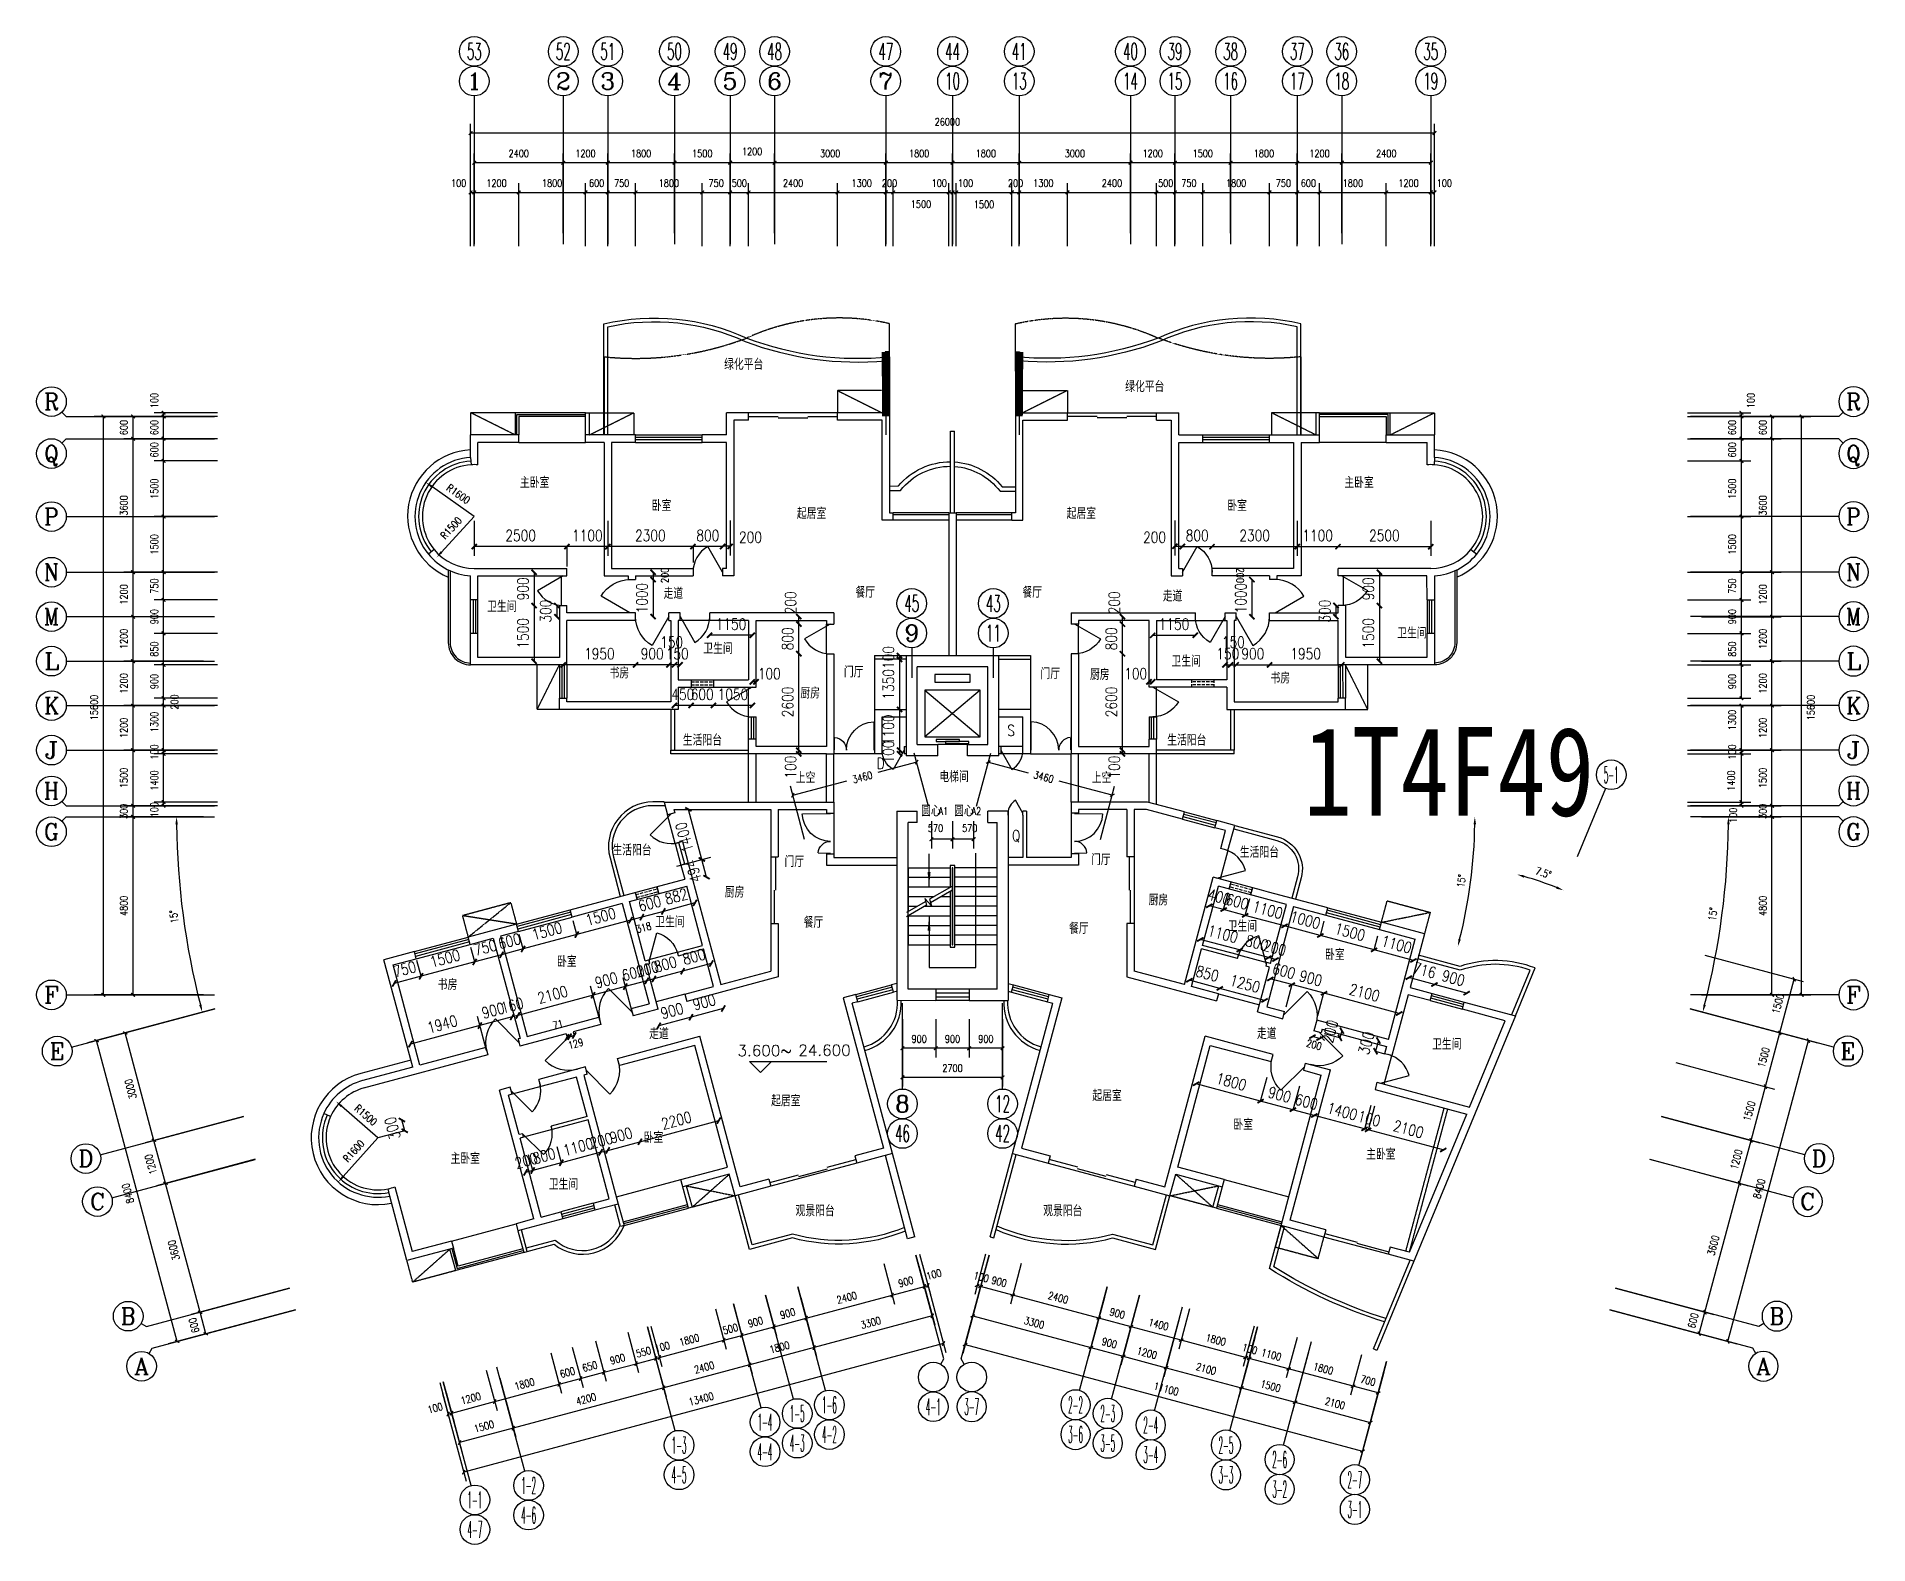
# Model space of a CAD drawing. Header units: millimetres. Extents: x 909 to 50317, y 375 to 41039.
import ezdxf
from ezdxf.enums import TextEntityAlignment as Align

# ---------------------------------------------------------------- set-up
doc = ezdxf.new("R2010")
doc.units = ezdxf.units.MM
doc.linetypes.add('DASH', pattern=[0.35, 0.25, -0.1])
for name, color, linetype in [('AXIS', 3, 'Continuous'), ('AXIS_TEXT', 7, 'Continuous'), ('BALCONY', 6, 'Continuous'), ('BB', 5, 'Continuous'), ('GROUND', 2, 'Continuous'), ('LVTRY', 6, 'Continuous'), ('PUB_DIM', 3, 'Continuous'), ('PUB_TEXT', 7, 'Continuous'), ('PUB_WINDW', 7, 'Continuous'), ('STAIR', 2, 'Continuous'), ('WALL', 255, 'Continuous'), ('WINDOW', 2, 'Continuous')]:
    doc.layers.add(name, color=color, linetype=linetype)
doc.styles.add('-宋体', font='SimSun.ttf', dxfattribs={"width": 0.8})
doc.styles.add('_HZTXT', font='txt', dxfattribs={"width": 0.8, "bigfont": 'HZTXT'})
doc.styles.add('_SIMPLEX', font='SIMPLEX', dxfattribs={"width": 0.8})
doc.styles.add('COMPLEX', font='COMPLEX')
doc.styles.add('DIM_FONT', font='SIMPLEX', dxfattribs={"width": 0.8})
doc.styles.add('SIMPLEX', font='SIMPLEX.SHX')
doc.dimstyles.new('AXIS', dxfattribs={"dimtxt": 300, "dimasz": 1, "dimexe": 250, "dimexo": 300, "dimgap": 0.09, "dimtad": 1, "dimdec": 0, "dimzin": 0, "dimdsep": 46, "dimtxsty": 'DIM_FONT', "dimblk": '_DIMX', "dimcen": 0.09, "dimse1": 1, "dimse2": 1, "dimclrt": 7, "dimadec": 0, "dimazin": 0, "dimtfac": 1, "dimtdec": 0, "dimtix": 1, "dimtmove": 2, "dimatfit": 3, "dimldrblk": '_DIMX', "dimfxl": 1, "dimtolj": 1, "dimtzin": 0, "dimarcsym": 0})
doc.dimstyles.new('DIM0', dxfattribs={"dimtxt": 200, "dimasz": 0.7, "dimexe": 250, "dimexo": 300, "dimgap": 150, "dimtad": 1, "dimdec": 0, "dimzin": 0, "dimdsep": 46, "dimtxsty": 'DIM_FONT', "dimblk": '_DIMX', "dimblk1": '_DIMX', "dimblk2": '_DIMX', "dimsah": 1, "dimcen": 2.5, "dimclrt": 7, "dimadec": 0, "dimazin": 0, "dimtfac": 1, "dimtdec": 0, "dimtix": 1, "dimtmove": 2, "dimatfit": 3, "dimldrblk": '_DIMX', "dimfxl": 1, "dimtolj": 1, "dimtzin": 0, "dimarcsym": 0})
doc.dimstyles.new('DIMA', dxfattribs={"dimtxt": 300, "dimasz": 1, "dimexe": 250, "dimexo": 300, "dimgap": 150, "dimtad": 1, "dimdec": 0, "dimzin": 0, "dimdsep": 46, "dimtxsty": 'DIM_FONT', "dimblk": '_DIMX', "dimcen": 0.09, "dimse1": 1, "dimclrt": 7, "dimadec": 0, "dimazin": 0, "dimtfac": 1, "dimtdec": 0, "dimtix": 1, "dimtmove": 2, "dimatfit": 3, "dimldrblk": '_DIMX', "dimfxl": 1, "dimtolj": 1, "dimtzin": 0, "dimarcsym": 0})
doc.dimstyles.new('DIMB', dxfattribs={"dimtxt": 300, "dimasz": 1, "dimexe": 250, "dimexo": 300, "dimgap": 150, "dimtad": 1, "dimdec": 0, "dimzin": 0, "dimdsep": 46, "dimtxsty": 'DIM_FONT', "dimblk": '_DIMX', "dimcen": 0.09, "dimse2": 1, "dimclrt": 7, "dimadec": 0, "dimazin": 0, "dimtfac": 1, "dimtdec": 0, "dimtix": 1, "dimtmove": 2, "dimatfit": 3, "dimldrblk": '_DIMX', "dimfxl": 1, "dimtolj": 1, "dimtzin": 0, "dimarcsym": 0})

msp = doc.modelspace()

# ---------------------------------------------------------------- texts
at = {"layer": 'PUB_TEXT', "style": '-宋体', "width": 0.8}
msp.add_text('1T4F49', height=2400, dxfattribs=at).set_placement((35083, 20024))

# ---------------------------------------------------------------- blocks, each defined once
blk = doc.blocks.new('_DIMX')
at = {"const_width": 50}
blk.add_lwpolyline([(-70, -70), (70, 70)], dxfattribs=at)
blk = doc.blocks.new('*D89')
at = {"color": 0, "linetype": 'ByBlock', "transparency": 16777216}
for p, q in [((40689, -44472), (40327, -43122)), ((40013, -44654), (40931, -44408))]:
    blk.add_line(p, q, dxfattribs=at)
at = {"layer": 'DEFPOINTS', "color": 0, "linetype": 'ByBlock', "transparency": 16777216}
for p in [(39361, -43379), (40327, -43121), (39724, -44732)]:
    blk.add_point(p, dxfattribs=at)
at = {"color": 0, "linetype": 'ByBlock', "transparency": 16777216}
for p, rotation in [((40327, -43121), 105.0000000000007), ((40689, -44473), 285.0000000000007)]:
    blk.add_blockref('_DIMX', p, dxfattribs=dict(at, rotation=rotation))
at = {"color": 7, "linetype": 'ByBlock', "transparency": 16777216, "insert": (40218, -43874), "char_height": 300, "attachment_point": 5, "rotation": 105, "style": 'DIM_FONT'}
blk.add_mtext('\\A1;1400', dxfattribs=at)
blk = doc.blocks.new('*D90')
at = {"color": 0, "linetype": 'ByBlock', "transparency": 16777216}
for p, q in [((39653, -45874), (39073, -46029)), ((39654, -45874), (39655, -45873)), ((39072, -46029), (39071, -46030))]:
    blk.add_line(p, q, dxfattribs=at)
at = {"layer": 'DEFPOINTS', "color": 0, "linetype": 'ByBlock', "transparency": 16777216}
for p in [(39394, -44908), (38815, -45063), (39073, -46029)]:
    blk.add_point(p, dxfattribs=at)
at = {"color": 0, "linetype": 'ByBlock', "transparency": 16777216}
for p, rotation in [((39073, -46029), 15.00000000000833), ((39653, -45874), 195.0000000000083)]:
    blk.add_blockref('_DIMX', p, dxfattribs=dict(at, rotation=rotation))
at = {"color": 7, "linetype": 'ByBlock', "transparency": 16777216, "insert": (39285, -45662), "char_height": 300, "attachment_point": 5, "rotation": 15, "style": 'DIM_FONT'}
blk.add_mtext('\\A1;600', dxfattribs=at)
blk = doc.blocks.new('*D85')
at = {"color": 0, "linetype": 'ByBlock', "transparency": 16777216}
for p, q in [((39652, -45874), (39651, -45874)), ((40505, -45645), (39653, -45874)), ((40506, -45645), (40507, -45645))]:
    blk.add_line(p, q, dxfattribs=at)
at = {"layer": 'DEFPOINTS', "color": 0, "linetype": 'ByBlock', "transparency": 16777216}
for p in [(39394, -44908), (40246, -44679), (39653, -45874)]:
    blk.add_point(p, dxfattribs=at)
at = {"color": 0, "linetype": 'ByBlock', "transparency": 16777216}
for p, rotation in [((39653, -45874), 14.99999999999459), ((40505, -45645), 194.9999999999946)]:
    blk.add_blockref('_DIMX', p, dxfattribs=dict(at, rotation=rotation))
at = {"color": 7, "linetype": 'ByBlock', "transparency": 16777216, "insert": (40001, -45470), "char_height": 300, "attachment_point": 5, "rotation": 15, "style": 'DIM_FONT'}
blk.add_mtext('\\A1;882', dxfattribs=at)
blk = doc.blocks.new('*D72')
at = {"color": 0, "linetype": 'ByBlock', "transparency": 16777216}
for p, q in [((40398, -48728), (39529, -48961)), ((40399, -48728), (40400, -48728)), ((39528, -48961), (39527, -48962))]:
    blk.add_line(p, q, dxfattribs=at)
at = {"layer": 'DEFPOINTS', "color": 0, "linetype": 'ByBlock', "transparency": 16777216}
for p in [(39529, -48961), (40657, -49694), (39788, -49927)]:
    blk.add_point(p, dxfattribs=at)
at = {"color": 0, "linetype": 'ByBlock', "transparency": 16777216}
for p, rotation in [((39529, -48961), 15.00000000000721), ((40398, -48728), 195.0000000000072)]:
    blk.add_blockref('_DIMX', p, dxfattribs=dict(at, rotation=rotation))
at = {"color": 7, "linetype": 'ByBlock', "transparency": 16777216, "insert": (39886, -48555), "char_height": 300, "attachment_point": 5, "rotation": 15, "style": 'DIM_FONT'}
blk.add_mtext('\\A1;900', dxfattribs=at)
blk = doc.blocks.new('*D93')
at = {"color": 0, "linetype": 'ByBlock', "transparency": 16777216}
for p, q in [((39204, -47748), (39203, -47748)), ((39398, -47696), (39205, -47747)), ((39399, -47695), (39400, -47695))]:
    blk.add_line(p, q, dxfattribs=at)
at = {"layer": 'DEFPOINTS', "color": 0, "linetype": 'ByBlock', "transparency": 16777216}
for p in [(39205, -47747), (39464, -48713), (39657, -48662)]:
    blk.add_point(p, dxfattribs=at)
at = {"color": 0, "linetype": 'ByBlock', "transparency": 16777216}
for p, rotation in [((39205, -47747), 15.0000000000237), ((39398, -47696), 195.0000000000237)]:
    blk.add_blockref('_DIMX', p, dxfattribs=dict(at, rotation=rotation))
at = {"color": 7, "linetype": 'ByBlock', "transparency": 16777216, "insert": (39224, -47432), "char_height": 300, "attachment_point": 5, "rotation": 15, "style": 'DIM_FONT'}
blk.add_mtext('\\A1;200', dxfattribs=at)
blk = doc.blocks.new('*D86')
at = {"color": 0, "linetype": 'ByBlock', "transparency": 16777216}
for p, q in [((39397, -47696), (39396, -47696)), ((40171, -47489), (39398, -47696)), ((40171, -47488), (40172, -47488))]:
    blk.add_line(p, q, dxfattribs=at)
at = {"layer": 'DEFPOINTS', "color": 0, "linetype": 'ByBlock', "transparency": 16777216}
for p in [(39398, -47696), (39657, -48662), (40429, -48455)]:
    blk.add_point(p, dxfattribs=at)
at = {"color": 0, "linetype": 'ByBlock', "transparency": 16777216}
for p, rotation in [((40171, -47489), 195.0000000000111), ((39398, -47696), 15.00000000001113)]:
    blk.add_blockref('_DIMX', p, dxfattribs=dict(at, rotation=rotation))
at = {"color": 7, "linetype": 'ByBlock', "transparency": 16777216, "insert": (39706, -47302), "char_height": 300, "attachment_point": 5, "rotation": 15, "style": 'DIM_FONT'}
blk.add_mtext('\\A1;800', dxfattribs=at)
blk = doc.blocks.new('*D76')
at = {"color": 0, "linetype": 'ByBlock', "transparency": 16777216}
blk.add_line((39022, -52086), (41146, -51517), dxfattribs=at)
at = {"layer": 'DEFPOINTS', "color": 0, "linetype": 'ByBlock', "transparency": 16777216}
for p in [(40888, -50551), (38763, -51121), (41147, -51517)]:
    blk.add_point(p, dxfattribs=at)
at = {"color": 0, "linetype": 'ByBlock', "transparency": 16777216}
for p, rotation in [((41147, -51517), 15.00000000000024), ((39021, -52087), 195.0000000000003)]:
    blk.add_blockref('_DIMX', p, dxfattribs=dict(at, rotation=rotation))
at = {"color": 7, "linetype": 'ByBlock', "transparency": 16777216, "insert": (40006, -51512), "char_height": 300, "attachment_point": 5, "rotation": 15, "style": 'DIM_FONT'}
blk.add_mtext('\\A1;2200', dxfattribs=at)
blk = doc.blocks.new('*D126')
at = {"color": 0, "linetype": 'ByBlock', "transparency": 16777216}
for p, q in [((38901, -39225), (38900, -39225)), ((39802, -39225), (38902, -39225)), ((39803, -39225), (39804, -39225))]:
    blk.add_line(p, q, dxfattribs=at)
at = {"layer": 'DEFPOINTS', "color": 0, "linetype": 'ByBlock', "transparency": 16777216}
for p in [(38902, -39225), (38902, -40225), (39802, -40225)]:
    blk.add_point(p, dxfattribs=at)
at = {"color": 0, "linetype": 'ByBlock', "transparency": 16777216}
for p, rotation in [((38902, -39225), 3.714887867949387e-12), ((39802, -39225), 180.0000000000037)]:
    blk.add_blockref('_DIMX', p, dxfattribs=dict(at, rotation=rotation))
at = {"color": 7, "linetype": 'ByBlock', "transparency": 16777216, "insert": (39352, -38925), "char_height": 300, "attachment_point": 5, "style": 'DIM_FONT'}
blk.add_mtext('\\A1;900', dxfattribs=at)
blk = doc.blocks.new('*D120')
at = {"color": 0, "linetype": 'ByBlock', "transparency": 16777216}
for p, q in [((39376, -36924), (39376, -36923)), ((39376, -36925), (39376, -37925)), ((39376, -37926), (39376, -37927))]:
    blk.add_line(p, q, dxfattribs=at)
at = {"layer": 'DEFPOINTS', "color": 0, "linetype": 'ByBlock', "transparency": 16777216}
for p in [(40376, -36925), (39376, -37925), (40376, -37925)]:
    blk.add_point(p, dxfattribs=at)
at = {"color": 0, "linetype": 'ByBlock', "transparency": 16777216}
for p, rotation in [((39376, -36925), 270), ((39376, -37925), 90)]:
    blk.add_blockref('_DIMX', p, dxfattribs=dict(at, rotation=rotation))
at = {"color": 7, "linetype": 'ByBlock', "transparency": 16777216, "insert": (39076, -37425), "char_height": 300, "attachment_point": 5, "rotation": 90, "style": 'DIM_FONT'}
blk.add_mtext('\\A1;1000', dxfattribs=at)
blk = doc.blocks.new('*D122')
at = {"color": 0, "linetype": 'ByBlock', "transparency": 16777216}
for p, q in [((38152, -35336), (38152, -36286)), ((40451, -36036), (38153, -36036))]:
    blk.add_line(p, q, dxfattribs=at)
at = {"layer": 'DEFPOINTS', "color": 0, "linetype": 'ByBlock', "transparency": 16777216}
for p in [(38152, -35036), (40452, -35036), (38152, -36036)]:
    blk.add_point(p, dxfattribs=at)
at = {"color": 0, "linetype": 'ByBlock', "transparency": 16777216}
for p, rotation in [((38152, -36036), 180.0000000000029), ((40452, -36036), 2.877698079828405e-12)]:
    blk.add_blockref('_DIMX', p, dxfattribs=dict(at, rotation=rotation))
at = {"color": 7, "linetype": 'ByBlock', "transparency": 16777216, "insert": (39302, -35736), "char_height": 300, "attachment_point": 5, "style": 'DIM_FONT'}
blk.add_mtext('\\A1;2300', dxfattribs=at)
blk = doc.blocks.new('*D35')
at = {"color": 0, "linetype": 'ByBlock', "transparency": 16777216}
blk.add_arc((48041, -43325), 20340, 345.5634, 359.4366, dxfattribs=at)
for points in [[(68347, -43525), (68414, -43525), (68381, -43325)], [(67771, -48404), (67707, -48387), (67688, -48589)]]:
    blk.add_solid(points, dxfattribs=at)
at = {"layer": 'DEFPOINTS', "color": 0, "linetype": 'ByBlock', "transparency": 16777216}
for p in [(29678, -43325), (68506, -43325), (50489, -43981), (68072, -46857), (67379, -48507)]:
    blk.add_point(p, dxfattribs=at)
at = {"color": 7, "linetype": 'ByBlock', "transparency": 16777216, "insert": (67960, -45947), "char_height": 200, "attachment_point": 5, "rotation": 82.5, "style": 'DIM_FONT'}
blk.add_mtext('\\A1;15°', dxfattribs=at)
blk = doc.blocks.new('*D45')
at = {"color": 0, "linetype": 'ByBlock', "transparency": 16777216}
for p, q in [((41057, -56591), (41348, -57680)), ((39318, -57057), (39610, -58146)), ((39546, -57904), (41283, -57439))]:
    blk.add_line(p, q, dxfattribs=at)
at = {"layer": 'DEFPOINTS', "color": 0, "linetype": 'ByBlock', "transparency": 16777216}
for p in [(40979, -56302), (39240, -56767), (41284, -57439)]:
    blk.add_point(p, dxfattribs=at)
at = {"color": 0, "linetype": 'ByBlock', "transparency": 16777216, "xscale": 0.7, "yscale": 0.7, "zscale": 0.7}
for p, rotation in [((41284, -57439), 15.0000000000368), ((39545, -57905), 195.0000000000368)]:
    blk.add_blockref('_DIMX', p, dxfattribs=dict(at, rotation=rotation))
at = {"color": 7, "linetype": 'ByBlock', "transparency": 16777216, "insert": (40350, -57430), "char_height": 200, "attachment_point": 5, "rotation": 15, "style": 'DIM_FONT'}
blk.add_mtext('\\A1;1800', dxfattribs=at)
blk = doc.blocks.new('*D40')
at = {"color": 0, "linetype": 'ByBlock', "transparency": 16777216}
for p, q in [((39222, -57083), (39513, -58172)), ((39318, -57057), (39610, -58146)), ((39448, -57931), (39447, -57931)), ((39449, -57930), (39545, -57905)), ((39449, -57930), (39545, -57905)), ((39546, -57904), (39546, -57904))]:
    blk.add_line(p, q, dxfattribs=at)
at = {"layer": 'DEFPOINTS', "color": 0, "linetype": 'ByBlock', "transparency": 16777216}
for p in [(39144, -56793), (39240, -56767), (39545, -57905)]:
    blk.add_point(p, dxfattribs=at)
at = {"color": 0, "linetype": 'ByBlock', "transparency": 16777216, "xscale": 0.7, "yscale": 0.7, "zscale": 0.7}
for p, rotation in [((39449, -57930), 15.00000000004559), ((39545, -57905), 195.0000000000456)]:
    blk.add_blockref('_DIMX', p, dxfattribs=dict(at, rotation=rotation))
at = {"color": 7, "linetype": 'ByBlock', "transparency": 16777216, "insert": (39623, -57622), "char_height": 200, "attachment_point": 5, "rotation": 15, "style": 'DIM_FONT'}
blk.add_mtext('\\A1;100', dxfattribs=at)
blk = doc.blocks.new('*D44')
at = {"color": 0, "linetype": 'ByBlock', "transparency": 16777216}
for p, q in [((38690, -57225), (38982, -58314)), ((39222, -57083), (39513, -58172)), ((38917, -58073), (38916, -58073)), ((38917, -58073), (39449, -57930)), ((39449, -57930), (39450, -57930))]:
    blk.add_line(p, q, dxfattribs=at)
at = {"layer": 'DEFPOINTS', "color": 0, "linetype": 'ByBlock', "transparency": 16777216}
for p in [(39144, -56793), (38612, -56936), (39449, -57930)]:
    blk.add_point(p, dxfattribs=at)
at = {"color": 0, "linetype": 'ByBlock', "transparency": 16777216, "xscale": 0.7, "yscale": 0.7, "zscale": 0.7}
for p, rotation in [((38917, -58073), 15.00000000003416), ((39449, -57930), 195.0000000000341)]:
    blk.add_blockref('_DIMX', p, dxfattribs=dict(at, rotation=rotation))
at = {"color": 7, "linetype": 'ByBlock', "transparency": 16777216, "insert": (39118, -57760), "char_height": 200, "attachment_point": 5, "rotation": 15, "style": 'DIM_FONT'}
blk.add_mtext('\\A1;550', dxfattribs=at)
blk = doc.blocks.new('*D138')
at = {"color": 0, "linetype": 'ByBlock', "transparency": 16777216}
for p, q in [((38902, -27931), (38902, -26232)), ((38903, -26482), (40701, -26482)), ((40702, -27931), (40702, -26232))]:
    blk.add_line(p, q, dxfattribs=at)
at = {"layer": 'DEFPOINTS', "color": 0, "linetype": 'ByBlock', "transparency": 16777216}
for p in [(40702, -26482), (38902, -28231), (40702, -28231)]:
    blk.add_point(p, dxfattribs=at)
at = {"color": 0, "linetype": 'ByBlock', "transparency": 16777216, "xscale": 0.7, "yscale": 0.7, "zscale": 0.7, "rotation": 180}
blk.add_blockref('_DIMX', (38902, -26482), dxfattribs=at)
at = {"color": 0, "linetype": 'ByBlock', "transparency": 16777216, "xscale": 0.7, "yscale": 0.7, "zscale": 0.7}
blk.add_blockref('_DIMX', (40702, -26482), dxfattribs=at)
at = {"color": 7, "linetype": 'ByBlock', "transparency": 16777216, "insert": (39802, -26232), "char_height": 200, "attachment_point": 5, "style": 'DIM_FONT'}
blk.add_mtext('\\A1;1800', dxfattribs=at)
blk = doc.blocks.new('_WBLK')
for p, q in [((-0.5, 0.5), (0.5, 0.5)), ((0.5, 0.167), (-0.5, 0.167)), ((0.5, -0.167), (-0.5, -0.167)), ((-0.5, -0.5), (0.5, -0.5))]:
    blk.add_line(p, q)
at = {"style": 'SIMPLEX', "flags": 9}
blk.add_attdef('A', text='', height=1, dxfattribs=at).set_placement((0, 1.5), align=Align.MIDDLE)
blk = doc.blocks.new('*D143')
at = {"color": 0, "linetype": 'ByBlock', "transparency": 16777216}
for p, q in [((38152, -27581), (38152, -25431)), ((39951, -25681), (38153, -25681)), ((39952, -27581), (39952, -25431))]:
    blk.add_line(p, q, dxfattribs=at)
at = {"layer": 'DEFPOINTS', "color": 0, "linetype": 'ByBlock', "transparency": 16777216}
for p in [(38152, -25681), (38152, -27881), (39952, -27881)]:
    blk.add_point(p, dxfattribs=at)
at = {"color": 0, "linetype": 'ByBlock', "transparency": 16777216, "xscale": 0.7, "yscale": 0.7, "zscale": 0.7, "rotation": 180}
blk.add_blockref('_DIMX', (38152, -25681), dxfattribs=at)
at = {"color": 0, "linetype": 'ByBlock', "transparency": 16777216, "xscale": 0.7, "yscale": 0.7, "zscale": 0.7}
blk.add_blockref('_DIMX', (39952, -25681), dxfattribs=at)
at = {"color": 7, "linetype": 'ByBlock', "transparency": 16777216, "insert": (39052, -25431), "char_height": 200, "attachment_point": 5, "style": 'DIM_FONT'}
blk.add_mtext('\\A1;1800', dxfattribs=at)
blk = doc.blocks.new('*D23')
at = {"color": 0, "linetype": 'ByBlock', "transparency": 16777216}
for p, q in [((34452, -27581), (34452, -24631)), ((60452, -27581), (60452, -24631)), ((60451, -24881), (34453, -24881))]:
    blk.add_line(p, q, dxfattribs=at)
at = {"layer": 'DEFPOINTS', "color": 0, "linetype": 'ByBlock', "transparency": 16777216}
for p in [(34452, -24881), (34452, -27881), (60452, -27881)]:
    blk.add_point(p, dxfattribs=at)
at = {"color": 0, "linetype": 'ByBlock', "transparency": 16777216, "xscale": 0.7, "yscale": 0.7, "zscale": 0.7, "rotation": 180}
blk.add_blockref('_DIMX', (34452, -24881), dxfattribs=at)
at = {"color": 0, "linetype": 'ByBlock', "transparency": 16777216, "xscale": 0.7, "yscale": 0.7, "zscale": 0.7}
blk.add_blockref('_DIMX', (60452, -24881), dxfattribs=at)
at = {"color": 7, "linetype": 'ByBlock', "transparency": 16777216, "insert": (47313, -24581), "char_height": 200, "attachment_point": 5, "style": 'DIM_FONT'}
blk.add_mtext('\\A1;26000', dxfattribs=at)
blk = doc.blocks.new('_DBLK')
blk.add_line((-0.5, 0), (0, -0.866))
blk.add_arc((-0.5, 0), 1, 300, 0)
at = {"style": 'SIMPLEX', "flags": 9}
blk.add_attdef('A', text='', height=1, dxfattribs=at).set_placement((0, 1.5), align=Align.MIDDLE)
blk = doc.blocks.new('_GCBLK')
at = {"linetype": 'DASH'}
for p, q in [((-0.5, -0.5), (-0.5, 0.5)), ((-0.5, 0.2), (0.5, 0.2)), ((0.5, -0.5), (0.5, 0.5)), ((-0.5, -0.2), (0.5, -0.2))]:
    blk.add_line(p, q, dxfattribs=at)
at = {"style": 'SIMPLEX', "flags": 9}
blk.add_attdef('A', text='', height=1, dxfattribs=at).set_placement((0, 1.5), align=Align.MIDDLE)
blk = doc.blocks.new('*D32')
at = {"color": 0, "linetype": 'ByBlock', "transparency": 16777216}
for p, q in [((46639, -55405), (47273, -57771)), ((47208, -57530), (34266, -60997)), ((33696, -58873), (34330, -61239))]:
    blk.add_line(p, q, dxfattribs=at)
at = {"layer": 'DEFPOINTS', "color": 0, "linetype": 'ByBlock', "transparency": 16777216}
for p in [(46562, -55115), (33619, -58583), (34266, -60998)]:
    blk.add_point(p, dxfattribs=at)
at = {"color": 0, "linetype": 'ByBlock', "transparency": 16777216, "xscale": 0.7, "yscale": 0.7, "zscale": 0.7}
for p, rotation in [((47209, -57530), 15.0000000000021), ((34266, -60998), 195.000000000002)]:
    blk.add_blockref('_DIMX', p, dxfattribs=dict(at, rotation=rotation))
at = {"color": 7, "linetype": 'ByBlock', "transparency": 16777216, "insert": (40672, -59022), "char_height": 200, "attachment_point": 5, "rotation": 15, "style": 'DIM_FONT'}
blk.add_mtext('\\A1;13400', dxfattribs=at)
blk = doc.blocks.new('*D49')
at = {"color": 0, "linetype": 'ByBlock', "transparency": 16777216}
for p, q in [((39299, -57373), (39726, -58966)), ((35242, -58460), (35670, -60054)), ((39661, -58725), (35605, -59812))]:
    blk.add_line(p, q, dxfattribs=at)
at = {"layer": 'DEFPOINTS', "color": 0, "linetype": 'ByBlock', "transparency": 16777216}
for p in [(39222, -57083), (35165, -58170), (35605, -59812)]:
    blk.add_point(p, dxfattribs=at)
at = {"color": 0, "linetype": 'ByBlock', "transparency": 16777216, "xscale": 0.7, "yscale": 0.7, "zscale": 0.7}
for p, rotation in [((39662, -58725), 15.00000000000626), ((35605, -59812), 195.0000000000063)]:
    blk.add_blockref('_DIMX', p, dxfattribs=dict(at, rotation=rotation))
at = {"color": 7, "linetype": 'ByBlock', "transparency": 16777216, "insert": (37569, -59027), "char_height": 200, "attachment_point": 5, "rotation": 15, "style": 'DIM_FONT'}
blk.add_mtext('\\A1;4200', dxfattribs=at)
blk = doc.blocks.new('*D46')
at = {"color": 0, "linetype": 'ByBlock', "transparency": 16777216}
for p, q in [((41618, -56752), (42045, -58345)), ((39299, -57373), (39726, -58966)), ((41979, -58104), (39662, -58725))]:
    blk.add_line(p, q, dxfattribs=at)
at = {"layer": 'DEFPOINTS', "color": 0, "linetype": 'ByBlock', "transparency": 16777216}
for p in [(41540, -56462), (39222, -57083), (39662, -58725)]:
    blk.add_point(p, dxfattribs=at)
at = {"color": 0, "linetype": 'ByBlock', "transparency": 16777216, "xscale": 0.7, "yscale": 0.7, "zscale": 0.7}
for p, rotation in [((41980, -58104), 15.00000000000554), ((39662, -58725), 195.0000000000056)]:
    blk.add_blockref('_DIMX', p, dxfattribs=dict(at, rotation=rotation))
at = {"color": 7, "linetype": 'ByBlock', "transparency": 16777216, "insert": (40756, -58173), "char_height": 200, "attachment_point": 5, "rotation": 15, "style": 'DIM_FONT'}
blk.add_mtext('\\A1;2400', dxfattribs=at)
blk = doc.blocks.new('*D34')
at = {"color": 0, "linetype": 'ByBlock', "transparency": 16777216}
blk.add_arc((48041, -43325), 13500, 345.8488, 359.1512, dxfattribs=at)
for points in [[(61506, -43525), (61573, -43525), (61541, -43325)], [(61164, -46634), (61099, -46617), (61081, -46819)]]:
    blk.add_solid(points, dxfattribs=at)
at = {"layer": 'DEFPOINTS', "color": 0, "linetype": 'ByBlock', "transparency": 16777216}
for p in [(29678, -43325), (68506, -43325), (50489, -43981), (61336, -45669), (67379, -48507)]:
    blk.add_point(p, dxfattribs=at)
at = {"color": 7, "linetype": 'ByBlock', "transparency": 16777216, "insert": (61178, -45054), "char_height": 200, "attachment_point": 5, "rotation": 82.5, "style": 'DIM_FONT'}
blk.add_mtext('\\A1;15°', dxfattribs=at)
blk = doc.blocks.new('*D33')
at = {"color": 0, "linetype": 'ByBlock', "transparency": 16777216}
blk.add_arc((46863, -43325), 20340, 180.5634, 194.4366, dxfattribs=at)
for points in [[(26490, -43525), (26557, -43525), (26522, -43325)], [(27197, -48387), (27132, -48404), (27215, -48589)]]:
    blk.add_solid(points, dxfattribs=at)
at = {"layer": 'DEFPOINTS', "color": 0, "linetype": 'ByBlock', "transparency": 16777216}
for p in [(26398, -43325), (65226, -43325), (44415, -43981), (26600, -45098), (27525, -48507)]:
    blk.add_point(p, dxfattribs=at)
at = {"color": 7, "linetype": 'ByBlock', "transparency": 16777216, "insert": (26449, -46013), "char_height": 200, "attachment_point": 5, "rotation": 97.5, "style": 'DIM_FONT'}
blk.add_mtext('\\A1;15°', dxfattribs=at)
blk = doc.blocks.new('_AXISO')
blk.add_circle((0, 0), 0.5)
at = {"layer": 'AXIS_TEXT', "style": 'COMPLEX', "width": 1.041667}
blk.add_attdef('A', text='', height=0.56, dxfattribs=at).set_placement((-0.25, -0.28), (0.25, -0.28), align=Align.FIT)
blk = doc.blocks.new('*D117')
at = {"color": 0, "linetype": 'ByBlock', "transparency": 16777216}
for p, q in [((27624, -32425), (25922, -32425)), ((27624, -32525), (25922, -32525)), ((26172, -32424), (26172, -32424)), ((26172, -32525), (26172, -32425)), ((26172, -32525), (26172, -32425)), ((26172, -32526), (26172, -32526))]:
    blk.add_line(p, q, dxfattribs=at)
at = {"layer": 'DEFPOINTS', "color": 0, "linetype": 'ByBlock', "transparency": 16777216}
for p in [(26172, -32425), (27924, -32425), (27924, -32525)]:
    blk.add_point(p, dxfattribs=at)
at = {"color": 0, "linetype": 'ByBlock', "transparency": 16777216, "xscale": 0.7, "yscale": 0.7, "zscale": 0.7}
for p, rotation in [((26172, -32425), 270), ((26172, -32525), 90)]:
    blk.add_blockref('_DIMX', p, dxfattribs=dict(at, rotation=rotation))
at = {"color": 7, "linetype": 'ByBlock', "transparency": 16777216, "insert": (25922, -32096), "char_height": 200, "attachment_point": 5, "rotation": 90, "style": 'DIM_FONT'}
blk.add_mtext('\\A1;100', dxfattribs=at)
blk = doc.blocks.new('_AXISO2')
blk.add_line((0.354, 0.146), (0.5, 0))
blk.add_circle((0, 0.5), 0.5)
at = {"layer": 'AXIS_TEXT', "style": 'COMPLEX', "width": 1.041667}
blk.add_attdef('A', text='', height=0.56, dxfattribs=at).set_placement((-0.25, 0.22), (0.25, 0.22), align=Align.FIT)
blk = doc.blocks.new('*D57')
at = {"color": 0, "linetype": 'ByBlock', "transparency": 16777216}
for p, q in [((27552, -48504), (24895, -49216)), ((25913, -52049), (25137, -49152)), ((28328, -51402), (25672, -52114))]:
    blk.add_line(p, q, dxfattribs=at)
at = {"layer": 'DEFPOINTS', "color": 0, "linetype": 'ByBlock', "transparency": 16777216}
for p in [(27841, -48427), (25137, -49152), (28618, -51325)]:
    blk.add_point(p, dxfattribs=at)
at = {"color": 0, "linetype": 'ByBlock', "transparency": 16777216, "xscale": 0.7, "yscale": 0.7, "zscale": 0.7}
for p, rotation in [((25137, -49152), 105.0000000000096), ((25913, -52049), 285.0000000000096)]:
    blk.add_blockref('_DIMX', p, dxfattribs=dict(at, rotation=rotation))
at = {"color": 7, "linetype": 'ByBlock', "transparency": 16777216, "insert": (25283, -50665), "char_height": 200, "attachment_point": 5, "rotation": 105, "style": 'DIM_FONT'}
blk.add_mtext('\\A1;3000', dxfattribs=at)
blk = doc.blocks.new('*D61')
at = {"color": 0, "linetype": 'ByBlock', "transparency": 16777216}
for p, q in [((28328, -51402), (25672, -52114)), ((26224, -53208), (25913, -52050)), ((28639, -52561), (25982, -53273))]:
    blk.add_line(p, q, dxfattribs=at)
at = {"layer": 'DEFPOINTS', "color": 0, "linetype": 'ByBlock', "transparency": 16777216}
for p in [(28618, -51325), (25913, -52049), (28928, -52484)]:
    blk.add_point(p, dxfattribs=at)
at = {"color": 0, "linetype": 'ByBlock', "transparency": 16777216, "xscale": 0.7, "yscale": 0.7, "zscale": 0.7}
for p, rotation in [((25913, -52049), 105.0000000000096), ((26224, -53208), 285.0000000000096)]:
    blk.add_blockref('_DIMX', p, dxfattribs=dict(at, rotation=rotation))
at = {"color": 7, "linetype": 'ByBlock', "transparency": 16777216, "insert": (25827, -52694), "char_height": 200, "attachment_point": 5, "rotation": 105, "style": 'DIM_FONT'}
blk.add_mtext('\\A1;1200', dxfattribs=at)
blk = doc.blocks.new('*D60')
at = {"color": 0, "linetype": 'ByBlock', "transparency": 16777216}
for p, q in [((28639, -52561), (25982, -53273)), ((27155, -56685), (26224, -53209)), ((29570, -56039), (26914, -56750))]:
    blk.add_line(p, q, dxfattribs=at)
at = {"layer": 'DEFPOINTS', "color": 0, "linetype": 'ByBlock', "transparency": 16777216}
for p in [(28928, -52484), (26224, -53208), (29860, -55961)]:
    blk.add_point(p, dxfattribs=at)
at = {"color": 0, "linetype": 'ByBlock', "transparency": 16777216, "xscale": 0.7, "yscale": 0.7, "zscale": 0.7}
for p, rotation in [((26224, -53208), 105.0000000000096), ((27156, -56686), 285.0000000000096)]:
    blk.add_blockref('_DIMX', p, dxfattribs=dict(at, rotation=rotation))
at = {"color": 7, "linetype": 'ByBlock', "transparency": 16777216, "insert": (26448, -55012), "char_height": 200, "attachment_point": 5, "rotation": 105, "style": 'DIM_FONT'}
blk.add_mtext('\\A1;3600', dxfattribs=at)
blk = doc.blocks.new('*D59')
at = {"color": 0, "linetype": 'ByBlock', "transparency": 16777216}
for p, q in [((29570, -56039), (26914, -56750)), ((29726, -56618), (27069, -57330)), ((27155, -56685), (27155, -56684)), ((27311, -57265), (27156, -56686)), ((27311, -57266), (27311, -57267))]:
    blk.add_line(p, q, dxfattribs=at)
at = {"layer": 'DEFPOINTS', "color": 0, "linetype": 'ByBlock', "transparency": 16777216}
for p in [(29860, -55961), (27156, -56686), (30015, -56541)]:
    blk.add_point(p, dxfattribs=at)
at = {"color": 0, "linetype": 'ByBlock', "transparency": 16777216, "xscale": 0.7, "yscale": 0.7, "zscale": 0.7}
for p, rotation in [((27156, -56686), 285.0000000000123), ((27311, -57265), 105.0000000000124)]:
    blk.add_blockref('_DIMX', p, dxfattribs=dict(at, rotation=rotation))
at = {"color": 7, "linetype": 'ByBlock', "transparency": 16777216, "insert": (26992, -57040), "char_height": 200, "attachment_point": 5, "rotation": 105, "style": 'DIM_FONT'}
blk.add_mtext('\\A1;600', dxfattribs=at)
blk = doc.blocks.new('*D58')
at = {"color": 0, "linetype": 'ByBlock', "transparency": 16777216}
for p, q in [((27552, -48504), (24123, -49423)), ((26538, -57472), (24364, -49359)), ((29726, -56618), (26297, -57537))]:
    blk.add_line(p, q, dxfattribs=at)
at = {"layer": 'DEFPOINTS', "color": 0, "linetype": 'ByBlock', "transparency": 16777216}
for p in [(27841, -48427), (24364, -49359), (30015, -56541)]:
    blk.add_point(p, dxfattribs=at)
at = {"color": 0, "linetype": 'ByBlock', "transparency": 16777216, "xscale": 0.7, "yscale": 0.7, "zscale": 0.7}
for p, rotation in [((24364, -49359), 105.0000000000008), ((26538, -57472), 285.0000000000007)]:
    blk.add_blockref('_DIMX', p, dxfattribs=dict(at, rotation=rotation))
at = {"color": 7, "linetype": 'ByBlock', "transparency": 16777216, "insert": (25210, -53480), "char_height": 200, "attachment_point": 5, "rotation": 105, "style": 'DIM_FONT'}
blk.add_mtext('\\A1;8400', dxfattribs=at)
blk = doc.blocks.new('*D70')
at = {"color": 0, "linetype": 'ByBlock', "transparency": 16777216}
for p, q in [((27248, -43325), (25098, -43325)), ((25348, -48124), (25348, -43326)), ((27248, -48125), (25098, -48125))]:
    blk.add_line(p, q, dxfattribs=at)
at = {"layer": 'DEFPOINTS', "color": 0, "linetype": 'ByBlock', "transparency": 16777216}
for p in [(25348, -43325), (27548, -43325), (27548, -48125)]:
    blk.add_point(p, dxfattribs=at)
at = {"color": 0, "linetype": 'ByBlock', "transparency": 16777216, "xscale": 0.7, "yscale": 0.7, "zscale": 0.7}
for p, rotation in [((25348, -43325), 90), ((25348, -48125), 270)]:
    blk.add_blockref('_DIMX', p, dxfattribs=dict(at, rotation=rotation))
at = {"color": 7, "linetype": 'ByBlock', "transparency": 16777216, "insert": (25098, -45725), "char_height": 200, "attachment_point": 5, "rotation": 90, "style": 'DIM_FONT'}
blk.add_mtext('\\A1;4800', dxfattribs=at)
blk = doc.blocks.new('*D39')
at = {"color": 0, "linetype": 'ByBlock', "transparency": 16777216}
for p, q in [((27248, -32525), (24298, -32525)), ((24548, -48124), (24548, -32526)), ((27248, -48125), (24298, -48125))]:
    blk.add_line(p, q, dxfattribs=at)
at = {"layer": 'DEFPOINTS', "color": 0, "linetype": 'ByBlock', "transparency": 16777216}
for p in [(24548, -32525), (27548, -32525), (27548, -48125)]:
    blk.add_point(p, dxfattribs=at)
at = {"color": 0, "linetype": 'ByBlock', "transparency": 16777216, "xscale": 0.7, "yscale": 0.7, "zscale": 0.7}
for p, rotation in [((24548, -32525), 90), ((24548, -48125), 270)]:
    blk.add_blockref('_DIMX', p, dxfattribs=dict(at, rotation=rotation))
at = {"color": 7, "linetype": 'ByBlock', "transparency": 16777216, "insert": (24298, -40375), "char_height": 200, "attachment_point": 5, "rotation": 90, "style": 'DIM_FONT'}
blk.add_mtext('\\A1;15600', dxfattribs=at)
blk = doc.blocks.new('_AXISO1')
blk.add_line((0.354, -0.146), (0.5, 0))
blk.add_circle((0, -0.5), 0.5)
at = {"layer": 'AXIS_TEXT', "style": 'COMPLEX', "width": 1.041667}
blk.add_attdef('A', text='', height=0.56, dxfattribs=at).set_placement((-0.25, -0.78), (0.25, -0.78), align=Align.FIT)
blk = doc.blocks.new('*D113')
at = {"color": 0, "linetype": 'ByBlock', "transparency": 16777216}
for p, q in [((27624, -39225), (25922, -39225)), ((26172, -40124), (26172, -39226)), ((27624, -40125), (25922, -40125))]:
    blk.add_line(p, q, dxfattribs=at)
at = {"layer": 'DEFPOINTS', "color": 0, "linetype": 'ByBlock', "transparency": 16777216}
for p in [(26172, -39225), (27924, -39225), (27924, -40125)]:
    blk.add_point(p, dxfattribs=at)
at = {"color": 0, "linetype": 'ByBlock', "transparency": 16777216, "xscale": 0.7, "yscale": 0.7, "zscale": 0.7}
for p, rotation in [((26172, -39225), 90), ((26172, -40125), 270)]:
    blk.add_blockref('_DIMX', p, dxfattribs=dict(at, rotation=rotation))
at = {"color": 7, "linetype": 'ByBlock', "transparency": 16777216, "insert": (25922, -39675), "char_height": 200, "attachment_point": 5, "rotation": 90, "style": 'DIM_FONT'}
blk.add_mtext('\\A1;900', dxfattribs=at)
blk = doc.blocks.new('*D112')
at = {"color": 0, "linetype": 'ByBlock', "transparency": 16777216}
for p, q in [((27248, -39125), (25098, -39125)), ((25348, -40324), (25348, -39126)), ((27248, -40325), (25098, -40325))]:
    blk.add_line(p, q, dxfattribs=at)
at = {"layer": 'DEFPOINTS', "color": 0, "linetype": 'ByBlock', "transparency": 16777216}
for p in [(25348, -39125), (27548, -39125), (27548, -40325)]:
    blk.add_point(p, dxfattribs=at)
at = {"color": 0, "linetype": 'ByBlock', "transparency": 16777216, "xscale": 0.7, "yscale": 0.7, "zscale": 0.7}
for p, rotation in [((25348, -39125), 90), ((25348, -40325), 270)]:
    blk.add_blockref('_DIMX', p, dxfattribs=dict(at, rotation=rotation))
at = {"color": 7, "linetype": 'ByBlock', "transparency": 16777216, "insert": (25098, -39725), "char_height": 200, "attachment_point": 5, "rotation": 90, "style": 'DIM_FONT'}
blk.add_mtext('\\A1;1200', dxfattribs=at)
blk = doc.blocks.new('*D69')
at = {"color": 0, "linetype": 'ByBlock', "transparency": 16777216}
for p, q in [((27248, -43025), (25098, -43025)), ((27248, -43325), (25098, -43325)), ((25348, -43024), (25348, -43024)), ((25348, -43325), (25348, -43025)), ((25348, -43326), (25348, -43326))]:
    blk.add_line(p, q, dxfattribs=at)
at = {"layer": 'DEFPOINTS', "color": 0, "linetype": 'ByBlock', "transparency": 16777216}
for p in [(25348, -43025), (27548, -43025), (27548, -43325)]:
    blk.add_point(p, dxfattribs=at)
at = {"color": 0, "linetype": 'ByBlock', "transparency": 16777216, "xscale": 0.7, "yscale": 0.7, "zscale": 0.7}
for p, rotation in [((25348, -43025), 270), ((25348, -43325), 90)]:
    blk.add_blockref('_DIMX', p, dxfattribs=dict(at, rotation=rotation))
at = {"color": 7, "linetype": 'ByBlock', "transparency": 16777216, "insert": (25098, -43175), "char_height": 200, "attachment_point": 5, "rotation": 90, "style": 'DIM_FONT'}
blk.add_mtext('\\A1;300', dxfattribs=at)
blk = doc.blocks.new('*D68')
at = {"color": 0, "linetype": 'ByBlock', "transparency": 16777216}
for p, q in [((27248, -41525), (25098, -41525)), ((25348, -43024), (25348, -41526)), ((27248, -43025), (25098, -43025))]:
    blk.add_line(p, q, dxfattribs=at)
at = {"layer": 'DEFPOINTS', "color": 0, "linetype": 'ByBlock', "transparency": 16777216}
for p in [(25348, -41525), (27548, -41525), (27548, -43025)]:
    blk.add_point(p, dxfattribs=at)
at = {"color": 0, "linetype": 'ByBlock', "transparency": 16777216, "xscale": 0.7, "yscale": 0.7, "zscale": 0.7}
for p, rotation in [((25348, -41525), 90), ((25348, -43025), 270)]:
    blk.add_blockref('_DIMX', p, dxfattribs=dict(at, rotation=rotation))
at = {"color": 7, "linetype": 'ByBlock', "transparency": 16777216, "insert": (25098, -42275), "char_height": 200, "attachment_point": 5, "rotation": 90, "style": 'DIM_FONT'}
blk.add_mtext('\\A1;1500', dxfattribs=at)
blk = doc.blocks.new('*D38')
at = {"color": 0, "linetype": 'ByBlock', "transparency": 16777216}
for p, q in [((27248, -40325), (25098, -40325)), ((25348, -41524), (25348, -40326)), ((27248, -41525), (25098, -41525))]:
    blk.add_line(p, q, dxfattribs=at)
at = {"layer": 'DEFPOINTS', "color": 0, "linetype": 'ByBlock', "transparency": 16777216}
for p in [(25348, -40325), (27548, -40325), (27548, -41525)]:
    blk.add_point(p, dxfattribs=at)
at = {"color": 0, "linetype": 'ByBlock', "transparency": 16777216, "xscale": 0.7, "yscale": 0.7, "zscale": 0.7}
for p, rotation in [((25348, -40325), 90), ((25348, -41525), 270)]:
    blk.add_blockref('_DIMX', p, dxfattribs=dict(at, rotation=rotation))
at = {"color": 7, "linetype": 'ByBlock', "transparency": 16777216, "insert": (25098, -40925), "char_height": 200, "attachment_point": 5, "rotation": 90, "style": 'DIM_FONT'}
blk.add_mtext('\\A1;1200', dxfattribs=at)
blk = doc.blocks.new('*D111')
at = {"color": 0, "linetype": 'ByBlock', "transparency": 16777216}
for p, q in [((27624, -40125), (25922, -40125)), ((27624, -40325), (25922, -40325)), ((26172, -40124), (26172, -40124)), ((26172, -40325), (26172, -40125)), ((26172, -40325), (26172, -40125)), ((26172, -40326), (26172, -40326))]:
    blk.add_line(p, q, dxfattribs=at)
at = {"layer": 'DEFPOINTS', "color": 0, "linetype": 'ByBlock', "transparency": 16777216}
for p in [(26172, -40125), (27924, -40125), (27924, -40325)]:
    blk.add_point(p, dxfattribs=at)
at = {"color": 0, "linetype": 'ByBlock', "transparency": 16777216, "xscale": 0.7, "yscale": 0.7, "zscale": 0.7}
for p, rotation in [((26172, -40125), 270), ((26172, -40325), 90)]:
    blk.add_blockref('_DIMX', p, dxfattribs=dict(at, rotation=rotation))
at = {"color": 7, "linetype": 'ByBlock', "transparency": 16777216, "insert": (26465, -40225), "char_height": 200, "attachment_point": 5, "rotation": 90, "style": 'DIM_FONT'}
blk.add_mtext('\\A1;200', dxfattribs=at)
blk = doc.blocks.new('*D67')
at = {"color": 0, "linetype": 'ByBlock', "transparency": 16777216}
for p, q in [((27624, -41525), (25922, -41525)), ((27624, -41625), (25922, -41625)), ((26172, -41524), (26172, -41524)), ((26172, -41525), (26172, -41625)), ((26172, -41626), (26172, -41626))]:
    blk.add_line(p, q, dxfattribs=at)
at = {"layer": 'DEFPOINTS', "color": 0, "linetype": 'ByBlock', "transparency": 16777216}
for p in [(26172, -41625), (27924, -41525), (27924, -41625)]:
    blk.add_point(p, dxfattribs=at)
at = {"color": 0, "linetype": 'ByBlock', "transparency": 16777216, "xscale": 0.7, "yscale": 0.7, "zscale": 0.7}
for p, rotation in [((26172, -41525), 270), ((26172, -41625), 90)]:
    blk.add_blockref('_DIMX', p, dxfattribs=dict(at, rotation=rotation))
at = {"color": 7, "linetype": 'ByBlock', "transparency": 16777216, "insert": (25922, -41575), "char_height": 200, "attachment_point": 5, "rotation": 90, "style": 'DIM_FONT'}
blk.add_mtext('\\A1;100', dxfattribs=at)
blk = doc.blocks.new('*D37')
at = {"color": 0, "linetype": 'ByBlock', "transparency": 16777216}
for p, q in [((27624, -40325), (25922, -40325)), ((26172, -41624), (26172, -40326)), ((27624, -41625), (25922, -41625))]:
    blk.add_line(p, q, dxfattribs=at)
at = {"layer": 'DEFPOINTS', "color": 0, "linetype": 'ByBlock', "transparency": 16777216}
for p in [(26172, -40325), (27924, -40325), (27924, -41625)]:
    blk.add_point(p, dxfattribs=at)
at = {"color": 0, "linetype": 'ByBlock', "transparency": 16777216, "xscale": 0.7, "yscale": 0.7, "zscale": 0.7}
for p, rotation in [((26172, -40325), 90), ((26172, -41625), 270)]:
    blk.add_blockref('_DIMX', p, dxfattribs=dict(at, rotation=rotation))
at = {"color": 7, "linetype": 'ByBlock', "transparency": 16777216, "insert": (25922, -40765), "char_height": 200, "attachment_point": 5, "rotation": 90, "style": 'DIM_FONT'}
blk.add_mtext('\\A1;1300', dxfattribs=at)
blk = doc.blocks.new('*D66')
at = {"color": 0, "linetype": 'ByBlock', "transparency": 16777216}
for p, q in [((27624, -41525), (25922, -41525)), ((26172, -42924), (26172, -41526)), ((27624, -42925), (25922, -42925))]:
    blk.add_line(p, q, dxfattribs=at)
at = {"layer": 'DEFPOINTS', "color": 0, "linetype": 'ByBlock', "transparency": 16777216}
for p in [(26172, -41525), (27924, -41525), (27924, -42925)]:
    blk.add_point(p, dxfattribs=at)
at = {"color": 0, "linetype": 'ByBlock', "transparency": 16777216, "xscale": 0.7, "yscale": 0.7, "zscale": 0.7}
for p, rotation in [((26172, -41525), 90), ((26172, -42925), 270)]:
    blk.add_blockref('_DIMX', p, dxfattribs=dict(at, rotation=rotation))
at = {"color": 7, "linetype": 'ByBlock', "transparency": 16777216, "insert": (25922, -42344), "char_height": 200, "attachment_point": 5, "rotation": 90, "style": 'DIM_FONT'}
blk.add_mtext('\\A1;1400', dxfattribs=at)
blk = doc.blocks.new('*D65')
at = {"color": 0, "linetype": 'ByBlock', "transparency": 16777216}
for p, q in [((27624, -42925), (25922, -42925)), ((26172, -42924), (26172, -42924)), ((26172, -43025), (26172, -42925)), ((26172, -43025), (26172, -42925)), ((27624, -43025), (25922, -43025)), ((26172, -43026), (26172, -43026))]:
    blk.add_line(p, q, dxfattribs=at)
at = {"layer": 'DEFPOINTS', "color": 0, "linetype": 'ByBlock', "transparency": 16777216}
for p in [(26172, -42925), (27924, -42925), (27924, -43025)]:
    blk.add_point(p, dxfattribs=at)
at = {"color": 0, "linetype": 'ByBlock', "transparency": 16777216, "xscale": 0.7, "yscale": 0.7, "zscale": 0.7}
for p, rotation in [((26172, -42925), 270), ((26172, -43025), 90)]:
    blk.add_blockref('_DIMX', p, dxfattribs=dict(at, rotation=rotation))
at = {"color": 7, "linetype": 'ByBlock', "transparency": 16777216, "insert": (25922, -43132), "char_height": 200, "attachment_point": 5, "rotation": 90, "style": 'DIM_FONT'}
blk.add_mtext('\\A1;100', dxfattribs=at)
blk = doc.blocks.new('*D102')
at = {"color": 0, "linetype": 'ByBlock', "transparency": 16777216}
for p, q in [((27248, -32525), (25098, -32525)), ((25348, -32524), (25348, -32524)), ((25348, -33125), (25348, -32525)), ((27248, -33125), (25098, -33125)), ((25348, -33126), (25348, -33126))]:
    blk.add_line(p, q, dxfattribs=at)
at = {"layer": 'DEFPOINTS', "color": 0, "linetype": 'ByBlock', "transparency": 16777216}
for p in [(25348, -32525), (27548, -32525), (27548, -33125)]:
    blk.add_point(p, dxfattribs=at)
at = {"color": 0, "linetype": 'ByBlock', "transparency": 16777216, "xscale": 0.7, "yscale": 0.7, "zscale": 0.7}
for p, rotation in [((25348, -32525), 270), ((25348, -33125), 90)]:
    blk.add_blockref('_DIMX', p, dxfattribs=dict(at, rotation=rotation))
at = {"color": 7, "linetype": 'ByBlock', "transparency": 16777216, "insert": (25098, -32825), "char_height": 200, "attachment_point": 5, "rotation": 90, "style": 'DIM_FONT'}
blk.add_mtext('\\A1;600', dxfattribs=at)
blk = doc.blocks.new('*D110')
at = {"color": 0, "linetype": 'ByBlock', "transparency": 16777216}
for p, q in [((27248, -36725), (25098, -36725)), ((25348, -37924), (25348, -36726)), ((27248, -37925), (25098, -37925))]:
    blk.add_line(p, q, dxfattribs=at)
at = {"layer": 'DEFPOINTS', "color": 0, "linetype": 'ByBlock', "transparency": 16777216}
for p in [(25348, -36725), (27548, -36725), (27548, -37925)]:
    blk.add_point(p, dxfattribs=at)
at = {"color": 0, "linetype": 'ByBlock', "transparency": 16777216, "xscale": 0.7, "yscale": 0.7, "zscale": 0.7}
for p, rotation in [((25348, -36725), 90), ((25348, -37925), 270)]:
    blk.add_blockref('_DIMX', p, dxfattribs=dict(at, rotation=rotation))
at = {"color": 7, "linetype": 'ByBlock', "transparency": 16777216, "insert": (25098, -37325), "char_height": 200, "attachment_point": 5, "rotation": 90, "style": 'DIM_FONT'}
blk.add_mtext('\\A1;1200', dxfattribs=at)
blk = doc.blocks.new('*D109')
at = {"color": 0, "linetype": 'ByBlock', "transparency": 16777216}
for p, q in [((27248, -37925), (25098, -37925)), ((25348, -39124), (25348, -37926)), ((27248, -39125), (25098, -39125))]:
    blk.add_line(p, q, dxfattribs=at)
at = {"layer": 'DEFPOINTS', "color": 0, "linetype": 'ByBlock', "transparency": 16777216}
for p in [(25348, -37925), (27548, -37925), (27548, -39125)]:
    blk.add_point(p, dxfattribs=at)
at = {"color": 0, "linetype": 'ByBlock', "transparency": 16777216, "xscale": 0.7, "yscale": 0.7, "zscale": 0.7}
for p, rotation in [((25348, -37925), 90), ((25348, -39125), 270)]:
    blk.add_blockref('_DIMX', p, dxfattribs=dict(at, rotation=rotation))
at = {"color": 7, "linetype": 'ByBlock', "transparency": 16777216, "insert": (25098, -38525), "char_height": 200, "attachment_point": 5, "rotation": 90, "style": 'DIM_FONT'}
blk.add_mtext('\\A1;1200', dxfattribs=at)
blk = doc.blocks.new('*D104')
at = {"color": 0, "linetype": 'ByBlock', "transparency": 16777216}
for p, q in [((27248, -33125), (25098, -33125)), ((25348, -36724), (25348, -33126)), ((27248, -36725), (25098, -36725))]:
    blk.add_line(p, q, dxfattribs=at)
at = {"layer": 'DEFPOINTS', "color": 0, "linetype": 'ByBlock', "transparency": 16777216}
for p in [(25348, -33125), (27548, -33125), (27548, -36725)]:
    blk.add_point(p, dxfattribs=at)
at = {"color": 0, "linetype": 'ByBlock', "transparency": 16777216, "xscale": 0.7, "yscale": 0.7, "zscale": 0.7}
for p, rotation in [((25348, -33125), 90), ((25348, -36725), 270)]:
    blk.add_blockref('_DIMX', p, dxfattribs=dict(at, rotation=rotation))
at = {"color": 7, "linetype": 'ByBlock', "transparency": 16777216, "insert": (25098, -34925), "char_height": 200, "attachment_point": 5, "rotation": 90, "style": 'DIM_FONT'}
blk.add_mtext('\\A1;3600', dxfattribs=at)
blk = doc.blocks.new('*D103')
at = {"color": 0, "linetype": 'ByBlock', "transparency": 16777216}
for p, q in [((27624, -33125), (25922, -33125)), ((26172, -33124), (26172, -33124)), ((26172, -33725), (26172, -33125)), ((27624, -33725), (25922, -33725)), ((26172, -33726), (26172, -33726))]:
    blk.add_line(p, q, dxfattribs=at)
at = {"layer": 'DEFPOINTS', "color": 0, "linetype": 'ByBlock', "transparency": 16777216}
for p in [(26172, -33125), (27924, -33125), (27924, -33725)]:
    blk.add_point(p, dxfattribs=at)
at = {"color": 0, "linetype": 'ByBlock', "transparency": 16777216, "xscale": 0.7, "yscale": 0.7, "zscale": 0.7}
for p, rotation in [((26172, -33125), 270), ((26172, -33725), 90)]:
    blk.add_blockref('_DIMX', p, dxfattribs=dict(at, rotation=rotation))
at = {"color": 7, "linetype": 'ByBlock', "transparency": 16777216, "insert": (25922, -33425), "char_height": 200, "attachment_point": 5, "rotation": 90, "style": 'DIM_FONT'}
blk.add_mtext('\\A1;600', dxfattribs=at)
blk = doc.blocks.new('*D101')
at = {"color": 0, "linetype": 'ByBlock', "transparency": 16777216}
for p, q in [((27624, -32525), (25922, -32525)), ((26172, -32524), (26172, -32524)), ((26172, -33125), (26172, -32525)), ((27624, -33125), (25922, -33125)), ((26172, -33126), (26172, -33126))]:
    blk.add_line(p, q, dxfattribs=at)
at = {"layer": 'DEFPOINTS', "color": 0, "linetype": 'ByBlock', "transparency": 16777216}
for p in [(26172, -32525), (27924, -32525), (27924, -33125)]:
    blk.add_point(p, dxfattribs=at)
at = {"color": 0, "linetype": 'ByBlock', "transparency": 16777216, "xscale": 0.7, "yscale": 0.7, "zscale": 0.7}
for p, rotation in [((26172, -32525), 270), ((26172, -33125), 90)]:
    blk.add_blockref('_DIMX', p, dxfattribs=dict(at, rotation=rotation))
at = {"color": 7, "linetype": 'ByBlock', "transparency": 16777216, "insert": (25922, -32825), "char_height": 200, "attachment_point": 5, "rotation": 90, "style": 'DIM_FONT'}
blk.add_mtext('\\A1;600', dxfattribs=at)
blk = doc.blocks.new('*D105')
at = {"color": 0, "linetype": 'ByBlock', "transparency": 16777216}
for p, q in [((27624, -33725), (25922, -33725)), ((26172, -35224), (26172, -33726)), ((27624, -35225), (25922, -35225))]:
    blk.add_line(p, q, dxfattribs=at)
at = {"layer": 'DEFPOINTS', "color": 0, "linetype": 'ByBlock', "transparency": 16777216}
for p in [(26172, -33725), (27924, -33725), (27924, -35225)]:
    blk.add_point(p, dxfattribs=at)
at = {"color": 0, "linetype": 'ByBlock', "transparency": 16777216, "xscale": 0.7, "yscale": 0.7, "zscale": 0.7}
for p, rotation in [((26172, -33725), 90), ((26172, -35225), 270)]:
    blk.add_blockref('_DIMX', p, dxfattribs=dict(at, rotation=rotation))
at = {"color": 7, "linetype": 'ByBlock', "transparency": 16777216, "insert": (25922, -34475), "char_height": 200, "attachment_point": 5, "rotation": 90, "style": 'DIM_FONT'}
blk.add_mtext('\\A1;1500', dxfattribs=at)
blk = doc.blocks.new('*D114')
at = {"color": 0, "linetype": 'ByBlock', "transparency": 16777216}
for p, q in [((27624, -35225), (25922, -35225)), ((26172, -36724), (26172, -35226)), ((27624, -36725), (25922, -36725))]:
    blk.add_line(p, q, dxfattribs=at)
at = {"layer": 'DEFPOINTS', "color": 0, "linetype": 'ByBlock', "transparency": 16777216}
for p in [(26172, -35225), (27924, -35225), (27924, -36725)]:
    blk.add_point(p, dxfattribs=at)
at = {"color": 0, "linetype": 'ByBlock', "transparency": 16777216, "xscale": 0.7, "yscale": 0.7, "zscale": 0.7}
for p, rotation in [((26172, -35225), 90), ((26172, -36725), 270)]:
    blk.add_blockref('_DIMX', p, dxfattribs=dict(at, rotation=rotation))
at = {"color": 7, "linetype": 'ByBlock', "transparency": 16777216, "insert": (25922, -35975), "char_height": 200, "attachment_point": 5, "rotation": 90, "style": 'DIM_FONT'}
blk.add_mtext('\\A1;1500', dxfattribs=at)
blk = doc.blocks.new('*D108')
at = {"color": 0, "linetype": 'ByBlock', "transparency": 16777216}
for p, q in [((27624, -36725), (25922, -36725)), ((26172, -37474), (26172, -36726)), ((27624, -37475), (25922, -37475))]:
    blk.add_line(p, q, dxfattribs=at)
at = {"layer": 'DEFPOINTS', "color": 0, "linetype": 'ByBlock', "transparency": 16777216}
for p in [(26172, -36725), (27924, -36725), (27924, -37475)]:
    blk.add_point(p, dxfattribs=at)
at = {"color": 0, "linetype": 'ByBlock', "transparency": 16777216, "xscale": 0.7, "yscale": 0.7, "zscale": 0.7}
for p, rotation in [((26172, -36725), 90), ((26172, -37475), 270)]:
    blk.add_blockref('_DIMX', p, dxfattribs=dict(at, rotation=rotation))
at = {"color": 7, "linetype": 'ByBlock', "transparency": 16777216, "insert": (25922, -37100), "char_height": 200, "attachment_point": 5, "rotation": 90, "style": 'DIM_FONT'}
blk.add_mtext('\\A1;750', dxfattribs=at)
blk = doc.blocks.new('*D107')
at = {"color": 0, "linetype": 'ByBlock', "transparency": 16777216}
for p, q in [((27624, -37475), (25922, -37475)), ((26172, -38374), (26172, -37476)), ((27624, -38375), (25922, -38375))]:
    blk.add_line(p, q, dxfattribs=at)
at = {"layer": 'DEFPOINTS', "color": 0, "linetype": 'ByBlock', "transparency": 16777216}
for p in [(26172, -37475), (27924, -37475), (27924, -38375)]:
    blk.add_point(p, dxfattribs=at)
at = {"color": 0, "linetype": 'ByBlock', "transparency": 16777216, "xscale": 0.7, "yscale": 0.7, "zscale": 0.7}
for p, rotation in [((26172, -37475), 90), ((26172, -38375), 270)]:
    blk.add_blockref('_DIMX', p, dxfattribs=dict(at, rotation=rotation))
at = {"color": 7, "linetype": 'ByBlock', "transparency": 16777216, "insert": (25922, -37925), "char_height": 200, "attachment_point": 5, "rotation": 90, "style": 'DIM_FONT'}
blk.add_mtext('\\A1;900', dxfattribs=at)
blk = doc.blocks.new('*D106')
at = {"color": 0, "linetype": 'ByBlock', "transparency": 16777216}
for p, q in [((27624, -38375), (25922, -38375)), ((26172, -39224), (26172, -38376)), ((27624, -39225), (25922, -39225))]:
    blk.add_line(p, q, dxfattribs=at)
at = {"layer": 'DEFPOINTS', "color": 0, "linetype": 'ByBlock', "transparency": 16777216}
for p in [(26172, -38375), (27924, -38375), (27924, -39225)]:
    blk.add_point(p, dxfattribs=at)
at = {"color": 0, "linetype": 'ByBlock', "transparency": 16777216, "xscale": 0.7, "yscale": 0.7, "zscale": 0.7}
for p, rotation in [((26172, -38375), 90), ((26172, -39225), 270)]:
    blk.add_blockref('_DIMX', p, dxfattribs=dict(at, rotation=rotation))
at = {"color": 7, "linetype": 'ByBlock', "transparency": 16777216, "insert": (25922, -38800), "char_height": 200, "attachment_point": 5, "rotation": 90, "style": 'DIM_FONT'}
blk.add_mtext('\\A1;850', dxfattribs=at)
blk = doc.blocks.new('*D54')
at = {"color": 0, "linetype": 'ByBlock', "transparency": 16777216}
blk.add_line((34563, -47238), (33116, -47625), dxfattribs=at)
at = {"layer": 'DEFPOINTS', "color": 0, "linetype": 'ByBlock', "transparency": 16777216}
for p in [(33116, -47625), (34823, -48203), (33374, -48591)]:
    blk.add_point(p, dxfattribs=at)
at = {"color": 0, "linetype": 'ByBlock', "transparency": 16777216}
for p, rotation in [((34564, -47237), 15.0000000000007), ((33116, -47625), 195.0000000000007)]:
    blk.add_blockref('_DIMX', p, dxfattribs=dict(at, rotation=rotation))
at = {"color": 7, "linetype": 'ByBlock', "transparency": 16777216, "insert": (33762, -47142), "char_height": 300, "attachment_point": 5, "rotation": 15, "style": 'DIM_FONT'}
blk.add_mtext('\\A1;1500', dxfattribs=at)
blk = doc.blocks.new('*D56')
at = {"color": 0, "linetype": 'ByBlock', "transparency": 16777216}
for p, q in [((34563, -47238), (34562, -47238)), ((35289, -47043), (34564, -47237)), ((35290, -47043), (35291, -47043))]:
    blk.add_line(p, q, dxfattribs=at)
at = {"layer": 'DEFPOINTS', "color": 0, "linetype": 'ByBlock', "transparency": 16777216}
for p in [(34564, -47237), (34823, -48203), (35548, -48009)]:
    blk.add_point(p, dxfattribs=at)
at = {"color": 0, "linetype": 'ByBlock', "transparency": 16777216}
for p, rotation in [((35289, -47043), 194.9999999999974), ((34564, -47237), 14.99999999999734)]:
    blk.add_blockref('_DIMX', p, dxfattribs=dict(at, rotation=rotation))
at = {"color": 7, "linetype": 'ByBlock', "transparency": 16777216, "insert": (34849, -46850), "char_height": 300, "attachment_point": 5, "rotation": 15, "style": 'DIM_FONT'}
blk.add_mtext('\\A1;750', dxfattribs=at)
blk = doc.blocks.new('*D95')
at = {"color": 0, "linetype": 'ByBlock', "transparency": 16777216}
for p, q in [((35868, -46888), (35289, -47043)), ((35869, -46888), (35870, -46887)), ((35288, -47043), (35287, -47044))]:
    blk.add_line(p, q, dxfattribs=at)
at = {"layer": 'DEFPOINTS', "color": 0, "linetype": 'ByBlock', "transparency": 16777216}
for p in [(35289, -47043), (36127, -47854), (35548, -48009)]:
    blk.add_point(p, dxfattribs=at)
at = {"color": 0, "linetype": 'ByBlock', "transparency": 16777216}
for p, rotation in [((35289, -47043), 15.00000000000833), ((35868, -46888), 195.0000000000083)]:
    blk.add_blockref('_DIMX', p, dxfattribs=dict(at, rotation=rotation))
at = {"color": 7, "linetype": 'ByBlock', "transparency": 16777216, "insert": (35501, -46676), "char_height": 300, "attachment_point": 5, "rotation": 15, "style": 'DIM_FONT'}
blk.add_mtext('\\A1;600', dxfattribs=at)
blk = doc.blocks.new('*D96')
at = {"color": 0, "linetype": 'ByBlock', "transparency": 16777216}
blk.add_line((37316, -46500), (35869, -46888), dxfattribs=at)
at = {"layer": 'DEFPOINTS', "color": 0, "linetype": 'ByBlock', "transparency": 16777216}
for p in [(35868, -46888), (36127, -47854), (37576, -47466)]:
    blk.add_point(p, dxfattribs=at)
at = {"color": 0, "linetype": 'ByBlock', "transparency": 16777216}
for p, rotation in [((37317, -46500), 15.00000000000293), ((35868, -46888), 195.0000000000029)]:
    blk.add_blockref('_DIMX', p, dxfattribs=dict(at, rotation=rotation))
at = {"color": 7, "linetype": 'ByBlock', "transparency": 16777216, "insert": (36515, -46404), "char_height": 300, "attachment_point": 5, "rotation": 15, "style": 'DIM_FONT'}
blk.add_mtext('\\A1;1500', dxfattribs=at)
blk = doc.blocks.new('*D94')
at = {"color": 0, "linetype": 'ByBlock', "transparency": 16777216}
blk.add_line((38766, -46112), (37318, -46499), dxfattribs=at)
at = {"layer": 'DEFPOINTS', "color": 0, "linetype": 'ByBlock', "transparency": 16777216}
for p in [(37317, -46500), (39025, -47077), (37576, -47466)]:
    blk.add_point(p, dxfattribs=at)
at = {"color": 0, "linetype": 'ByBlock', "transparency": 16777216}
for p, rotation in [((37317, -46500), 195.0000000000013), ((38767, -46111), 15.00000000000126)]:
    blk.add_blockref('_DIMX', p, dxfattribs=dict(at, rotation=rotation))
at = {"color": 7, "linetype": 'ByBlock', "transparency": 16777216, "insert": (37964, -46016), "char_height": 300, "attachment_point": 5, "rotation": 15, "style": 'DIM_FONT'}
blk.add_mtext('\\A1;1500', dxfattribs=at)
blk = doc.blocks.new('*D53')
at = {"color": 0, "linetype": 'ByBlock', "transparency": 16777216}
blk.add_line((34702, -48954), (32831, -49455), dxfattribs=at)
at = {"layer": 'DEFPOINTS', "color": 0, "linetype": 'ByBlock', "transparency": 16777216}
for p in [(32830, -49456), (34962, -49920), (33089, -50422)]:
    blk.add_point(p, dxfattribs=at)
at = {"color": 0, "linetype": 'ByBlock', "transparency": 16777216}
for p, rotation in [((34703, -48954), 15.00000000000314), ((32830, -49456), 195.0000000000031)]:
    blk.add_blockref('_DIMX', p, dxfattribs=dict(at, rotation=rotation))
at = {"color": 7, "linetype": 'ByBlock', "transparency": 16777216, "insert": (33689, -48915), "char_height": 300, "attachment_point": 5, "rotation": 15, "style": 'DIM_FONT'}
blk.add_mtext('\\A1;1940', dxfattribs=at)
blk = doc.blocks.new('*D50')
at = {"color": 0, "linetype": 'ByBlock', "transparency": 16777216}
for p, q in [((34875, -58248), (35167, -59337)), ((33716, -58558), (34008, -59647)), ((33944, -59406), (35101, -59095))]:
    blk.add_line(p, q, dxfattribs=at)
at = {"layer": 'DEFPOINTS', "color": 0, "linetype": 'ByBlock', "transparency": 16777216}
for p in [(33638, -58269), (34797, -57958), (35102, -59095)]:
    blk.add_point(p, dxfattribs=at)
at = {"color": 0, "linetype": 'ByBlock', "transparency": 16777216, "xscale": 0.7, "yscale": 0.7, "zscale": 0.7}
for p, rotation in [((35102, -59095), 15.00000000003455), ((33943, -59406), 195.0000000000345)]:
    blk.add_blockref('_DIMX', p, dxfattribs=dict(at, rotation=rotation))
at = {"color": 7, "linetype": 'ByBlock', "transparency": 16777216, "insert": (34458, -59009), "char_height": 200, "attachment_point": 5, "rotation": 15, "style": 'DIM_FONT'}
blk.add_mtext('\\A1;1200', dxfattribs=at)
blk = doc.blocks.new('*D52')
at = {"color": 0, "linetype": 'ByBlock', "transparency": 16777216}
for p, q in [((33619, -58584), (33911, -59673)), ((33716, -58558), (34008, -59647)), ((33845, -59432), (33845, -59432)), ((33846, -59432), (33943, -59406)), ((33846, -59432), (33943, -59406)), ((33944, -59406), (33944, -59405))]:
    blk.add_line(p, q, dxfattribs=at)
at = {"layer": 'DEFPOINTS', "color": 0, "linetype": 'ByBlock', "transparency": 16777216}
for p in [(33541, -58295), (33638, -58269), (33943, -59406)]:
    blk.add_point(p, dxfattribs=at)
at = {"color": 0, "linetype": 'ByBlock', "transparency": 16777216, "xscale": 0.7, "yscale": 0.7, "zscale": 0.7}
for p, rotation in [((33846, -59432), 15.00000000004551), ((33943, -59406), 195.0000000000455)]:
    blk.add_blockref('_DIMX', p, dxfattribs=dict(at, rotation=rotation))
at = {"color": 7, "linetype": 'ByBlock', "transparency": 16777216, "insert": (33497, -59269), "char_height": 200, "attachment_point": 5, "rotation": 15, "style": 'DIM_FONT'}
blk.add_mtext('\\A1;100', dxfattribs=at)
blk = doc.blocks.new('*D51')
at = {"color": 0, "linetype": 'ByBlock', "transparency": 16777216}
for p, q in [((35242, -58460), (35670, -60054)), ((33794, -58848), (34221, -60442)), ((35604, -59812), (34157, -60200))]:
    blk.add_line(p, q, dxfattribs=at)
at = {"layer": 'DEFPOINTS', "color": 0, "linetype": 'ByBlock', "transparency": 16777216}
for p in [(35165, -58170), (33716, -58558), (34156, -60200)]:
    blk.add_point(p, dxfattribs=at)
at = {"color": 0, "linetype": 'ByBlock', "transparency": 16777216, "xscale": 0.7, "yscale": 0.7, "zscale": 0.7}
for p, rotation in [((35605, -59812), 15.00000000001018), ((34156, -60200), 195.0000000000102)]:
    blk.add_blockref('_DIMX', p, dxfattribs=dict(at, rotation=rotation))
at = {"color": 7, "linetype": 'ByBlock', "transparency": 16777216, "insert": (34816, -59765), "char_height": 200, "attachment_point": 5, "rotation": 15, "style": 'DIM_FONT'}
blk.add_mtext('\\A1;1500', dxfattribs=at)
blk = doc.blocks.new('*D63')
at = {"color": 0, "linetype": 'ByBlock', "transparency": 16777216}
blk.add_line((31954, -51984), (30973, -51130), dxfattribs=at)
blk.add_solid([(30995, -51105), (30951, -51156), (30822, -50999)], dxfattribs=at)
at = {"layer": 'DEFPOINTS', "color": 0, "linetype": 'ByBlock', "transparency": 16777216}
for p in [(30822, -50999), (31954, -51984)]:
    blk.add_point(p, dxfattribs=at)
at = {"color": 7, "linetype": 'ByBlock', "transparency": 16777216, "insert": (31628, -51368), "char_height": 200, "attachment_point": 5, "rotation": 318.9782, "style": 'DIM_FONT'}
blk.add_mtext('\\A1;R1500', dxfattribs=at)
blk = doc.blocks.new('*D64')
at = {"color": 0, "linetype": 'ByBlock', "transparency": 16777216}
blk.add_line((31954, -51984), (31017, -53024), dxfattribs=at)
blk.add_solid([(30993, -53002), (31042, -53047), (30884, -53173)], dxfattribs=at)
at = {"layer": 'DEFPOINTS', "color": 0, "linetype": 'ByBlock', "transparency": 16777216}
for p in [(31954, -51984), (30884, -53173)]:
    blk.add_point(p, dxfattribs=at)
at = {"color": 7, "linetype": 'ByBlock', "transparency": 16777216, "insert": (31300, -52337), "char_height": 200, "attachment_point": 5, "rotation": 48.0151, "style": 'DIM_FONT'}
blk.add_mtext('\\A1;R1600', dxfattribs=at)
blk = doc.blocks.new('*D71')
at = {"color": 0, "linetype": 'ByBlock', "transparency": 16777216}
for p, q in [((32390, -47820), (32389, -47820)), ((33116, -47625), (32391, -47819)), ((33116, -47625), (33117, -47625))]:
    blk.add_line(p, q, dxfattribs=at)
at = {"layer": 'DEFPOINTS', "color": 0, "linetype": 'ByBlock', "transparency": 16777216}
for p in [(32391, -47819), (32650, -48785), (33374, -48591)]:
    blk.add_point(p, dxfattribs=at)
at = {"color": 0, "linetype": 'ByBlock', "transparency": 16777216}
for p, rotation in [((32391, -47819), 14.9999999999951), ((33116, -47625), 194.9999999999951)]:
    blk.add_blockref('_DIMX', p, dxfattribs=dict(at, rotation=rotation))
at = {"color": 7, "linetype": 'ByBlock', "transparency": 16777216, "insert": (32676, -47433), "char_height": 300, "attachment_point": 5, "rotation": 15, "style": 'DIM_FONT'}
blk.add_mtext('\\A1;750', dxfattribs=at)
blk = doc.blocks.new('*D62')
at = {"color": 0, "linetype": 'ByBlock', "transparency": 16777216}
for p, q in [((32598, -51499), (32598, -51498)), ((32676, -51790), (32599, -51500)), ((32677, -51791), (32677, -51792))]:
    blk.add_line(p, q, dxfattribs=at)
at = {"layer": 'DEFPOINTS', "color": 0, "linetype": 'ByBlock', "transparency": 16777216}
for p in [(33565, -51241), (32599, -51500), (33642, -51531)]:
    blk.add_point(p, dxfattribs=at)
at = {"color": 0, "linetype": 'ByBlock', "transparency": 16777216}
for p, rotation in [((32599, -51500), 285.0000000000007), ((32676, -51790), 105.0000000000007)]:
    blk.add_blockref('_DIMX', p, dxfattribs=dict(at, rotation=rotation))
at = {"color": 7, "linetype": 'ByBlock', "transparency": 16777216, "insert": (32348, -51723), "char_height": 300, "attachment_point": 5, "rotation": 105, "style": 'DIM_FONT'}
blk.add_mtext('\\A1;300', dxfattribs=at)
blk = doc.blocks.new('*D43')
at = {"color": 0, "linetype": 'ByBlock', "transparency": 16777216}
for p, q in [((36614, -57782), (36905, -58871)), ((37193, -57627), (37485, -58715)), ((36840, -58629), (36839, -58630)), ((36841, -58629), (37420, -58474)), ((37421, -58474), (37422, -58474))]:
    blk.add_line(p, q, dxfattribs=at)
at = {"layer": 'DEFPOINTS', "color": 0, "linetype": 'ByBlock', "transparency": 16777216}
for p in [(36536, -57492), (37116, -57337), (37420, -58474)]:
    blk.add_point(p, dxfattribs=at)
at = {"color": 0, "linetype": 'ByBlock', "transparency": 16777216, "xscale": 0.7, "yscale": 0.7, "zscale": 0.7}
for p, rotation in [((36841, -58629), 15.00000000003656), ((37420, -58474), 195.0000000000366)]:
    blk.add_blockref('_DIMX', p, dxfattribs=dict(at, rotation=rotation))
at = {"color": 7, "linetype": 'ByBlock', "transparency": 16777216, "insert": (37066, -58310), "char_height": 200, "attachment_point": 5, "rotation": 15, "style": 'DIM_FONT'}
blk.add_mtext('\\A1;600', dxfattribs=at)
blk = doc.blocks.new('*D48')
at = {"color": 0, "linetype": 'ByBlock', "transparency": 16777216}
for p, q in [((36614, -57782), (36905, -58871)), ((34875, -58248), (35167, -59337)), ((35103, -59095), (36840, -58629))]:
    blk.add_line(p, q, dxfattribs=at)
at = {"layer": 'DEFPOINTS', "color": 0, "linetype": 'ByBlock', "transparency": 16777216}
for p in [(36536, -57492), (34797, -57958), (36841, -58629)]:
    blk.add_point(p, dxfattribs=at)
at = {"color": 0, "linetype": 'ByBlock', "transparency": 16777216, "xscale": 0.7, "yscale": 0.7, "zscale": 0.7}
for p, rotation in [((36841, -58629), 15.00000000003545), ((35102, -59095), 195.0000000000354)]:
    blk.add_blockref('_DIMX', p, dxfattribs=dict(at, rotation=rotation))
at = {"color": 7, "linetype": 'ByBlock', "transparency": 16777216, "insert": (35907, -58621), "char_height": 200, "attachment_point": 5, "rotation": 15, "style": 'DIM_FONT'}
blk.add_mtext('\\A1;1800', dxfattribs=at)
blk = doc.blocks.new('*D42')
at = {"color": 0, "linetype": 'ByBlock', "transparency": 16777216}
for p, q in [((38690, -57225), (38982, -58314)), ((37821, -57458), (38113, -58547)), ((38049, -58306), (38917, -58073))]:
    blk.add_line(p, q, dxfattribs=at)
at = {"layer": 'DEFPOINTS', "color": 0, "linetype": 'ByBlock', "transparency": 16777216}
for p in [(37743, -57169), (38612, -56936), (38917, -58073)]:
    blk.add_point(p, dxfattribs=at)
at = {"color": 0, "linetype": 'ByBlock', "transparency": 16777216, "xscale": 0.7, "yscale": 0.7, "zscale": 0.7}
for p, rotation in [((38048, -58306), 195.0000000000344), ((38917, -58073), 15.00000000003437)]:
    blk.add_blockref('_DIMX', p, dxfattribs=dict(at, rotation=rotation))
at = {"color": 7, "linetype": 'ByBlock', "transparency": 16777216, "insert": (38418, -57948), "char_height": 200, "attachment_point": 5, "rotation": 15, "style": 'DIM_FONT'}
blk.add_mtext('\\A1;900', dxfattribs=at)
blk = doc.blocks.new('*D41')
at = {"color": 0, "linetype": 'ByBlock', "transparency": 16777216}
for p, q in [((37193, -57627), (37485, -58715)), ((37821, -57458), (38113, -58547)), ((37420, -58474), (37419, -58474)), ((37420, -58474), (38048, -58306)), ((38049, -58306), (38049, -58305))]:
    blk.add_line(p, q, dxfattribs=at)
at = {"layer": 'DEFPOINTS', "color": 0, "linetype": 'ByBlock', "transparency": 16777216}
for p in [(37743, -57169), (37116, -57337), (38048, -58306)]:
    blk.add_point(p, dxfattribs=at)
at = {"color": 0, "linetype": 'ByBlock', "transparency": 16777216, "xscale": 0.7, "yscale": 0.7, "zscale": 0.7}
for p, rotation in [((38048, -58306), 195.0000000000352), ((37420, -58474), 15.00000000003528)]:
    blk.add_blockref('_DIMX', p, dxfattribs=dict(at, rotation=rotation))
at = {"color": 7, "linetype": 'ByBlock', "transparency": 16777216, "insert": (37669, -58148), "char_height": 200, "attachment_point": 5, "rotation": 15, "style": 'DIM_FONT'}
blk.add_mtext('\\A1;650', dxfattribs=at)
blk = doc.blocks.new('*D75')
at = {"color": 0, "linetype": 'ByBlock', "transparency": 16777216}
for p, q in [((37937, -48812), (37691, -47894)), ((37755, -48136), (35729, -48679))]:
    blk.add_line(p, q, dxfattribs=at)
at = {"layer": 'DEFPOINTS', "color": 0, "linetype": 'ByBlock', "transparency": 16777216}
for p in [(35728, -48679), (38015, -49102), (35986, -49645)]:
    blk.add_point(p, dxfattribs=at)
at = {"color": 0, "linetype": 'ByBlock', "transparency": 16777216}
for p, rotation in [((37756, -48136), 15.00000000000338), ((35728, -48679), 195.0000000000034)]:
    blk.add_blockref('_DIMX', p, dxfattribs=dict(at, rotation=rotation))
at = {"color": 7, "linetype": 'ByBlock', "transparency": 16777216, "insert": (36664, -48118), "char_height": 300, "attachment_point": 5, "rotation": 15, "style": 'DIM_FONT'}
blk.add_mtext('\\A1;2100', dxfattribs=at)
blk = doc.blocks.new('*D81')
at = {"color": 0, "linetype": 'ByBlock', "transparency": 16777216}
for p, q in [((36127, -52862), (36126, -52862)), ((36900, -52655), (36128, -52862)), ((36901, -52655), (36902, -52654))]:
    blk.add_line(p, q, dxfattribs=at)
at = {"layer": 'DEFPOINTS', "color": 0, "linetype": 'ByBlock', "transparency": 16777216}
for p in [(36128, -52862), (36387, -53828), (37159, -53621)]:
    blk.add_point(p, dxfattribs=at)
at = {"color": 0, "linetype": 'ByBlock', "transparency": 16777216}
for p, rotation in [((36128, -52862), 14.99999999998584), ((36900, -52655), 194.9999999999858)]:
    blk.add_blockref('_DIMX', p, dxfattribs=dict(at, rotation=rotation))
at = {"color": 7, "linetype": 'ByBlock', "transparency": 16777216, "insert": (36436, -52469), "char_height": 300, "attachment_point": 5, "rotation": 15, "style": 'DIM_FONT'}
blk.add_mtext('\\A1;800', dxfattribs=at)
blk = doc.blocks.new('*D55')
at = {"color": 0, "linetype": 'ByBlock', "transparency": 16777216}
for p, q in [((34885, -49630), (34639, -48712)), ((35573, -48721), (34703, -48954)), ((35574, -48720), (35575, -48720)), ((34702, -48954), (34701, -48954))]:
    blk.add_line(p, q, dxfattribs=at)
at = {"layer": 'DEFPOINTS', "color": 0, "linetype": 'ByBlock', "transparency": 16777216}
for p in [(34703, -48954), (35832, -49687), (34962, -49920)]:
    blk.add_point(p, dxfattribs=at)
at = {"color": 0, "linetype": 'ByBlock', "transparency": 16777216}
for p, rotation in [((34703, -48954), 15.00000000000405), ((35573, -48721), 195.000000000004)]:
    blk.add_blockref('_DIMX', p, dxfattribs=dict(at, rotation=rotation))
at = {"color": 7, "linetype": 'ByBlock', "transparency": 16777216, "insert": (35060, -48547), "char_height": 300, "attachment_point": 5, "rotation": 15, "style": 'DIM_FONT'}
blk.add_mtext('\\A1;900', dxfattribs=at)
blk = doc.blocks.new('*D74')
at = {"color": 0, "linetype": 'ByBlock', "transparency": 16777216}
for p, q in [((35572, -48721), (35571, -48721)), ((35728, -48679), (35573, -48721)), ((35729, -48679), (35730, -48679))]:
    blk.add_line(p, q, dxfattribs=at)
at = {"layer": 'DEFPOINTS', "color": 0, "linetype": 'ByBlock', "transparency": 16777216}
for p in [(35573, -48721), (35832, -49687), (35986, -49645)]:
    blk.add_point(p, dxfattribs=at)
at = {"color": 0, "linetype": 'ByBlock', "transparency": 16777216}
for p, rotation in [((35573, -48721), 14.99999999999952), ((35728, -48679), 194.9999999999995)]:
    blk.add_blockref('_DIMX', p, dxfattribs=dict(at, rotation=rotation))
at = {"color": 7, "linetype": 'ByBlock', "transparency": 16777216, "insert": (35573, -48410), "char_height": 300, "attachment_point": 5, "rotation": 15, "style": 'DIM_FONT'}
blk.add_mtext('\\A1;160', dxfattribs=at)
blk = doc.blocks.new('*D80')
at = {"color": 0, "linetype": 'ByBlock', "transparency": 16777216}
for p, q in [((36128, -52862), (35935, -52914)), ((36129, -52862), (36130, -52861)), ((35934, -52914), (35933, -52914))]:
    blk.add_line(p, q, dxfattribs=at)
at = {"layer": 'DEFPOINTS', "color": 0, "linetype": 'ByBlock', "transparency": 16777216}
for p in [(35935, -52914), (36387, -53828), (36194, -53879)]:
    blk.add_point(p, dxfattribs=at)
at = {"color": 0, "linetype": 'ByBlock', "transparency": 16777216}
for p, rotation in [((35935, -52914), 15.00000000000395), ((36128, -52862), 195.0000000000039)]:
    blk.add_blockref('_DIMX', p, dxfattribs=dict(at, rotation=rotation))
at = {"color": 7, "linetype": 'ByBlock', "transparency": 16777216, "insert": (35954, -52598), "char_height": 300, "attachment_point": 5, "rotation": 15, "style": 'DIM_FONT'}
blk.add_mtext('\\A1;200', dxfattribs=at)
blk = doc.blocks.new('*D92')
at = {"color": 0, "linetype": 'ByBlock', "transparency": 16777216}
for p, q in [((38625, -47903), (37756, -48136)), ((38626, -47903), (38627, -47902)), ((37755, -48136), (37754, -48136))]:
    blk.add_line(p, q, dxfattribs=at)
at = {"layer": 'DEFPOINTS', "color": 0, "linetype": 'ByBlock', "transparency": 16777216}
for p in [(37756, -48136), (38884, -48869), (38015, -49102)]:
    blk.add_point(p, dxfattribs=at)
at = {"color": 0, "linetype": 'ByBlock', "transparency": 16777216}
for p, rotation in [((38625, -47903), 194.9999999999993), ((37756, -48136), 14.99999999999927)]:
    blk.add_blockref('_DIMX', p, dxfattribs=dict(at, rotation=rotation))
at = {"color": 7, "linetype": 'ByBlock', "transparency": 16777216, "insert": (38113, -47730), "char_height": 300, "attachment_point": 5, "rotation": 15, "style": 'DIM_FONT'}
blk.add_mtext('\\A1;900', dxfattribs=at)
blk = doc.blocks.new('*D91')
at = {"color": 0, "linetype": 'ByBlock', "transparency": 16777216}
for p, q in [((38624, -47903), (38623, -47903)), ((39205, -47747), (38625, -47903)), ((39206, -47747), (39207, -47747))]:
    blk.add_line(p, q, dxfattribs=at)
at = {"layer": 'DEFPOINTS', "color": 0, "linetype": 'ByBlock', "transparency": 16777216}
for p in [(38625, -47903), (38884, -48869), (39464, -48713)]:
    blk.add_point(p, dxfattribs=at)
at = {"color": 0, "linetype": 'ByBlock', "transparency": 16777216}
for p, rotation in [((38625, -47903), 15.00000000000029), ((39205, -47747), 195.0000000000003)]:
    blk.add_blockref('_DIMX', p, dxfattribs=dict(at, rotation=rotation))
at = {"color": 7, "linetype": 'ByBlock', "transparency": 16777216, "insert": (38837, -47535), "char_height": 300, "attachment_point": 5, "rotation": 15, "style": 'DIM_FONT'}
blk.add_mtext('\\A1;600', dxfattribs=at)
blk = doc.blocks.new('*D78')
at = {"color": 0, "linetype": 'ByBlock', "transparency": 16777216}
for p, q in [((38151, -52320), (38150, -52320)), ((38152, -52319), (39021, -52087)), ((39022, -52086), (39023, -52086))]:
    blk.add_line(p, q, dxfattribs=at)
at = {"layer": 'DEFPOINTS', "color": 0, "linetype": 'ByBlock', "transparency": 16777216}
for p in [(37893, -51354), (38763, -51121), (39021, -52087)]:
    blk.add_point(p, dxfattribs=at)
at = {"color": 0, "linetype": 'ByBlock', "transparency": 16777216}
for p, rotation in [((38152, -52319), 14.99999999999571), ((39021, -52087), 194.9999999999957)]:
    blk.add_blockref('_DIMX', p, dxfattribs=dict(at, rotation=rotation))
at = {"color": 7, "linetype": 'ByBlock', "transparency": 16777216, "insert": (38509, -51913), "char_height": 300, "attachment_point": 5, "rotation": 15, "style": 'DIM_FONT'}
blk.add_mtext('\\A1;900', dxfattribs=at)
blk = doc.blocks.new('*D77')
at = {"color": 0, "linetype": 'ByBlock', "transparency": 16777216}
for p, q in [((37958, -52371), (37957, -52372)), ((37959, -52371), (38152, -52319)), ((38153, -52319), (38154, -52319))]:
    blk.add_line(p, q, dxfattribs=at)
at = {"layer": 'DEFPOINTS', "color": 0, "linetype": 'ByBlock', "transparency": 16777216}
for p in [(37893, -51354), (37700, -51405), (38152, -52319)]:
    blk.add_point(p, dxfattribs=at)
at = {"color": 0, "linetype": 'ByBlock', "transparency": 16777216}
for p, rotation in [((37959, -52371), 14.99999999999731), ((38152, -52319), 194.9999999999974)]:
    blk.add_blockref('_DIMX', p, dxfattribs=dict(at, rotation=rotation))
at = {"color": 7, "linetype": 'ByBlock', "transparency": 16777216, "insert": (37978, -52056), "char_height": 300, "attachment_point": 5, "rotation": 15, "style": 'DIM_FONT'}
blk.add_mtext('\\A1;200', dxfattribs=at)
blk = doc.blocks.new('*D79')
at = {"color": 0, "linetype": 'ByBlock', "transparency": 16777216}
blk.add_line((37962, -52370), (36901, -52655), dxfattribs=at)
at = {"layer": 'DEFPOINTS', "color": 0, "linetype": 'ByBlock', "transparency": 16777216}
for p in [(36900, -52655), (38222, -53336), (37159, -53621)]:
    blk.add_point(p, dxfattribs=at)
at = {"color": 0, "linetype": 'ByBlock', "transparency": 16777216}
for p, rotation in [((37963, -52370), 14.99999999998748), ((36900, -52655), 194.9999999999875)]:
    blk.add_blockref('_DIMX', p, dxfattribs=dict(at, rotation=rotation))
at = {"color": 7, "linetype": 'ByBlock', "transparency": 16777216, "insert": (37354, -52223), "char_height": 300, "attachment_point": 5, "rotation": 15, "style": 'DIM_FONT'}
blk.add_mtext('\\A1;1100', dxfattribs=at)
blk = doc.blocks.new('A$C69FB3077')
at = {"layer": 'LVTRY'}
for points in [[(0, 2098), (860, 336, 0.414214), (1662, 59, 0.414214)], [(55, 2099), (905, 357, 0.414214), (1640, 104)]]:
    blk.add_lwpolyline(points, format="xyb", dxfattribs=at)
blk = doc.blocks.new('*D116')
at = {"color": 0, "linetype": 'ByBlock', "transparency": 16777216}
blk.add_line((34552, -35225), (33671, -36181), dxfattribs=at)
blk.add_solid([(33646, -36158), (33695, -36203), (33535, -36328)], dxfattribs=at)
at = {"layer": 'DEFPOINTS', "color": 0, "linetype": 'ByBlock', "transparency": 16777216}
for p in [(34552, -35225), (33535, -36328)]:
    blk.add_point(p, dxfattribs=at)
at = {"color": 7, "linetype": 'ByBlock', "transparency": 16777216, "insert": (33927, -35533), "char_height": 200, "attachment_point": 5, "rotation": 47.3173, "style": 'DIM_FONT'}
blk.add_mtext('\\A1;R1500', dxfattribs=at)
blk = doc.blocks.new('*D115')
at = {"color": 0, "linetype": 'ByBlock', "transparency": 16777216}
blk.add_line((34552, -35225), (33408, -34417), dxfattribs=at)
blk.add_solid([(33427, -34390), (33389, -34445), (33245, -34302)], dxfattribs=at)
at = {"layer": 'DEFPOINTS', "color": 0, "linetype": 'ByBlock', "transparency": 16777216}
for p in [(33245, -34302), (34552, -35225)]:
    blk.add_point(p, dxfattribs=at)
at = {"color": 7, "linetype": 'ByBlock', "transparency": 16777216, "insert": (34124, -34617), "char_height": 200, "attachment_point": 5, "rotation": 324.7741, "style": 'DIM_FONT'}
blk.add_mtext('\\A1;R1600', dxfattribs=at)
blk = doc.blocks.new('*D125')
at = {"color": 0, "linetype": 'ByBlock', "transparency": 16777216}
blk.add_line((38901, -39225), (36953, -39225), dxfattribs=at)
at = {"layer": 'DEFPOINTS', "color": 0, "linetype": 'ByBlock', "transparency": 16777216}
for p in [(36952, -39225), (36952, -40225), (38902, -40225)]:
    blk.add_point(p, dxfattribs=at)
at = {"color": 0, "linetype": 'ByBlock', "transparency": 16777216}
for p, rotation in [((36952, -39225), 180.0000000000017), ((38902, -39225), 1.758593271006248e-12)]:
    blk.add_blockref('_DIMX', p, dxfattribs=dict(at, rotation=rotation))
at = {"color": 7, "linetype": 'ByBlock', "transparency": 16777216, "insert": (37927, -38925), "char_height": 300, "attachment_point": 5, "style": 'DIM_FONT'}
blk.add_mtext('\\A1;1950', dxfattribs=at)
blk = doc.blocks.new('*D130')
at = {"color": 0, "linetype": 'ByBlock', "transparency": 16777216}
for p, q in [((36780, -37624), (36780, -37623)), ((36780, -37625), (36780, -37925)), ((36780, -37926), (36780, -37927))]:
    blk.add_line(p, q, dxfattribs=at)
at = {"layer": 'DEFPOINTS', "color": 0, "linetype": 'ByBlock', "transparency": 16777216}
for p in [(36780, -37925), (37780, -37625), (37780, -37925)]:
    blk.add_point(p, dxfattribs=at)
at = {"color": 0, "linetype": 'ByBlock', "transparency": 16777216}
for p, rotation in [((36780, -37625), 270), ((36780, -37925), 90)]:
    blk.add_blockref('_DIMX', p, dxfattribs=dict(at, rotation=rotation))
at = {"color": 7, "linetype": 'ByBlock', "transparency": 16777216, "insert": (36480, -37775), "char_height": 300, "attachment_point": 5, "rotation": 90, "style": 'DIM_FONT'}
blk.add_mtext('\\A1;300', dxfattribs=at)
blk = doc.blocks.new('*D129')
at = {"color": 0, "linetype": 'ByBlock', "transparency": 16777216}
blk.add_line((36166, -37626), (36166, -39124), dxfattribs=at)
at = {"layer": 'DEFPOINTS', "color": 0, "linetype": 'ByBlock', "transparency": 16777216}
for p in [(37166, -37625), (36166, -39125), (37166, -39125)]:
    blk.add_point(p, dxfattribs=at)
at = {"color": 0, "linetype": 'ByBlock', "transparency": 16777216}
for p, rotation in [((36166, -37625), 90), ((36166, -39125), 270)]:
    blk.add_blockref('_DIMX', p, dxfattribs=dict(at, rotation=rotation))
at = {"color": 7, "linetype": 'ByBlock', "transparency": 16777216, "insert": (35866, -38375), "char_height": 300, "attachment_point": 5, "rotation": 90, "style": 'DIM_FONT'}
blk.add_mtext('\\A1;1500', dxfattribs=at)
blk = doc.blocks.new('*D128')
at = {"color": 0, "linetype": 'ByBlock', "transparency": 16777216}
for p, q in [((36166, -36724), (36166, -36723)), ((36166, -36725), (36166, -37625)), ((36166, -37626), (36166, -37627))]:
    blk.add_line(p, q, dxfattribs=at)
at = {"layer": 'DEFPOINTS', "color": 0, "linetype": 'ByBlock', "transparency": 16777216}
for p in [(37166, -36725), (36166, -37625), (37166, -37625)]:
    blk.add_point(p, dxfattribs=at)
at = {"color": 0, "linetype": 'ByBlock', "transparency": 16777216}
for p, rotation in [((36166, -36725), 270), ((36166, -37625), 90)]:
    blk.add_blockref('_DIMX', p, dxfattribs=dict(at, rotation=rotation))
at = {"color": 7, "linetype": 'ByBlock', "transparency": 16777216, "insert": (35866, -37175), "char_height": 300, "attachment_point": 5, "rotation": 90, "style": 'DIM_FONT'}
blk.add_mtext('\\A1;900', dxfattribs=at)
blk = doc.blocks.new('*D100')
at = {"color": 0, "linetype": 'ByBlock', "transparency": 16777216}
for p, q in [((34553, -35336), (34553, -36286)), ((37052, -36036), (34554, -36036))]:
    blk.add_line(p, q, dxfattribs=at)
at = {"layer": 'DEFPOINTS', "color": 0, "linetype": 'ByBlock', "transparency": 16777216}
for p in [(34553, -35036), (37053, -35036), (34553, -36036)]:
    blk.add_point(p, dxfattribs=at)
at = {"color": 0, "linetype": 'ByBlock', "transparency": 16777216}
for p, rotation in [((34553, -36036), 180.000000000004), ((37053, -36036), 3.996802888650564e-12)]:
    blk.add_blockref('_DIMX', p, dxfattribs=dict(at, rotation=rotation))
at = {"color": 7, "linetype": 'ByBlock', "transparency": 16777216, "insert": (35803, -35736), "char_height": 300, "attachment_point": 5, "style": 'DIM_FONT'}
blk.add_mtext('\\A1;2500', dxfattribs=at)
blk = doc.blocks.new('*D131')
at = {"color": 0, "linetype": 'ByBlock', "transparency": 16777216}
for p, q in [((38153, -35336), (38153, -36286)), ((38152, -36036), (37054, -36036))]:
    blk.add_line(p, q, dxfattribs=at)
at = {"layer": 'DEFPOINTS', "color": 0, "linetype": 'ByBlock', "transparency": 16777216}
for p in [(37053, -35036), (38153, -35036), (37053, -36036)]:
    blk.add_point(p, dxfattribs=at)
at = {"color": 0, "linetype": 'ByBlock', "transparency": 16777216}
for p, rotation in [((37053, -36036), 180.000000000003), ((38153, -36036), 3.037570195374428e-12)]:
    blk.add_blockref('_DIMX', p, dxfattribs=dict(at, rotation=rotation))
at = {"color": 7, "linetype": 'ByBlock', "transparency": 16777216, "insert": (37603, -35736), "char_height": 300, "attachment_point": 5, "style": 'DIM_FONT'}
blk.add_mtext('\\A1;1100', dxfattribs=at)
blk = doc.blocks.new('*D144')
at = {"color": 0, "linetype": 'ByBlock', "transparency": 16777216}
for p, q in [((35752, -27931), (35752, -26232)), ((35753, -26482), (37551, -26482)), ((37552, -27931), (37552, -26232))]:
    blk.add_line(p, q, dxfattribs=at)
at = {"layer": 'DEFPOINTS', "color": 0, "linetype": 'ByBlock', "transparency": 16777216}
for p in [(37552, -26482), (35752, -28231), (37552, -28231)]:
    blk.add_point(p, dxfattribs=at)
at = {"color": 0, "linetype": 'ByBlock', "transparency": 16777216, "xscale": 0.7, "yscale": 0.7, "zscale": 0.7, "rotation": 180}
blk.add_blockref('_DIMX', (35752, -26482), dxfattribs=at)
at = {"color": 0, "linetype": 'ByBlock', "transparency": 16777216, "xscale": 0.7, "yscale": 0.7, "zscale": 0.7}
blk.add_blockref('_DIMX', (37552, -26482), dxfattribs=at)
at = {"color": 7, "linetype": 'ByBlock', "transparency": 16777216, "insert": (36652, -26232), "char_height": 200, "attachment_point": 5, "style": 'DIM_FONT'}
blk.add_mtext('\\A1;1800', dxfattribs=at)
blk = doc.blocks.new('*D99')
at = {"color": 0, "linetype": 'ByBlock', "transparency": 16777216}
for p, q in [((34552, -27581), (34552, -25431)), ((36951, -25681), (34553, -25681)), ((36952, -27581), (36952, -25431))]:
    blk.add_line(p, q, dxfattribs=at)
at = {"layer": 'DEFPOINTS', "color": 0, "linetype": 'ByBlock', "transparency": 16777216}
for p in [(34552, -25681), (34552, -27881), (36952, -27881)]:
    blk.add_point(p, dxfattribs=at)
at = {"color": 0, "linetype": 'ByBlock', "transparency": 16777216, "xscale": 0.7, "yscale": 0.7, "zscale": 0.7, "rotation": 180}
blk.add_blockref('_DIMX', (34552, -25681), dxfattribs=at)
at = {"color": 0, "linetype": 'ByBlock', "transparency": 16777216, "xscale": 0.7, "yscale": 0.7, "zscale": 0.7}
blk.add_blockref('_DIMX', (36952, -25681), dxfattribs=at)
at = {"color": 7, "linetype": 'ByBlock', "transparency": 16777216, "insert": (35752, -25431), "char_height": 200, "attachment_point": 5, "style": 'DIM_FONT'}
blk.add_mtext('\\A1;2400', dxfattribs=at)
blk = doc.blocks.new('*D98')
at = {"color": 0, "linetype": 'ByBlock', "transparency": 16777216}
for p, q in [((34552, -27931), (34552, -26232)), ((34553, -26482), (35751, -26482)), ((35752, -27931), (35752, -26232))]:
    blk.add_line(p, q, dxfattribs=at)
at = {"layer": 'DEFPOINTS', "color": 0, "linetype": 'ByBlock', "transparency": 16777216}
for p in [(35752, -26482), (34552, -28231), (35752, -28231)]:
    blk.add_point(p, dxfattribs=at)
at = {"color": 0, "linetype": 'ByBlock', "transparency": 16777216, "xscale": 0.7, "yscale": 0.7, "zscale": 0.7, "rotation": 180}
blk.add_blockref('_DIMX', (34552, -26482), dxfattribs=at)
at = {"color": 0, "linetype": 'ByBlock', "transparency": 16777216, "xscale": 0.7, "yscale": 0.7, "zscale": 0.7}
blk.add_blockref('_DIMX', (35752, -26482), dxfattribs=at)
at = {"color": 7, "linetype": 'ByBlock', "transparency": 16777216, "insert": (35152, -26232), "char_height": 200, "attachment_point": 5, "style": 'DIM_FONT'}
blk.add_mtext('\\A1;1200', dxfattribs=at)
blk = doc.blocks.new('*D118')
at = {"color": 0, "linetype": 'ByBlock', "transparency": 16777216}
for p, q in [((34451, -26482), (34450, -26482)), ((34452, -27931), (34452, -26232)), ((34452, -26482), (34552, -26482)), ((34452, -26482), (34552, -26482)), ((34552, -27931), (34552, -26232)), ((34553, -26482), (34553, -26482))]:
    blk.add_line(p, q, dxfattribs=at)
at = {"layer": 'DEFPOINTS', "color": 0, "linetype": 'ByBlock', "transparency": 16777216}
for p in [(34552, -26482), (34452, -28231), (34552, -28231)]:
    blk.add_point(p, dxfattribs=at)
at = {"color": 0, "linetype": 'ByBlock', "transparency": 16777216, "xscale": 0.7, "yscale": 0.7, "zscale": 0.7}
blk.add_blockref('_DIMX', (34452, -26482), dxfattribs=at)
at = {"color": 0, "linetype": 'ByBlock', "transparency": 16777216, "xscale": 0.7, "yscale": 0.7, "zscale": 0.7, "rotation": 180}
blk.add_blockref('_DIMX', (34552, -26482), dxfattribs=at)
at = {"color": 7, "linetype": 'ByBlock', "transparency": 16777216, "insert": (34132, -26232), "char_height": 200, "attachment_point": 5, "style": 'DIM_FONT'}
blk.add_mtext('\\A1;100', dxfattribs=at)
blk = doc.blocks.new('*D142')
at = {"color": 0, "linetype": 'ByBlock', "transparency": 16777216}
for p, q in [((38152, -27931), (38152, -26232)), ((38153, -26482), (38901, -26482)), ((38902, -27931), (38902, -26232))]:
    blk.add_line(p, q, dxfattribs=at)
at = {"layer": 'DEFPOINTS', "color": 0, "linetype": 'ByBlock', "transparency": 16777216}
for p in [(38902, -26482), (38152, -28231), (38902, -28231)]:
    blk.add_point(p, dxfattribs=at)
at = {"color": 0, "linetype": 'ByBlock', "transparency": 16777216, "xscale": 0.7, "yscale": 0.7, "zscale": 0.7, "rotation": 180}
blk.add_blockref('_DIMX', (38152, -26482), dxfattribs=at)
at = {"color": 0, "linetype": 'ByBlock', "transparency": 16777216, "xscale": 0.7, "yscale": 0.7, "zscale": 0.7}
blk.add_blockref('_DIMX', (38902, -26482), dxfattribs=at)
at = {"color": 7, "linetype": 'ByBlock', "transparency": 16777216, "insert": (38527, -26232), "char_height": 200, "attachment_point": 5, "style": 'DIM_FONT'}
blk.add_mtext('\\A1;750', dxfattribs=at)
blk = doc.blocks.new('*D141')
at = {"color": 0, "linetype": 'ByBlock', "transparency": 16777216}
for p, q in [((37551, -26482), (37550, -26482)), ((37552, -27931), (37552, -26232)), ((37552, -26482), (38152, -26482)), ((38152, -27931), (38152, -26232)), ((38153, -26482), (38153, -26482))]:
    blk.add_line(p, q, dxfattribs=at)
at = {"layer": 'DEFPOINTS', "color": 0, "linetype": 'ByBlock', "transparency": 16777216}
for p in [(38152, -26482), (37552, -28231), (38152, -28231)]:
    blk.add_point(p, dxfattribs=at)
at = {"color": 0, "linetype": 'ByBlock', "transparency": 16777216, "xscale": 0.7, "yscale": 0.7, "zscale": 0.7}
blk.add_blockref('_DIMX', (37552, -26482), dxfattribs=at)
at = {"color": 0, "linetype": 'ByBlock', "transparency": 16777216, "xscale": 0.7, "yscale": 0.7, "zscale": 0.7, "rotation": 180}
blk.add_blockref('_DIMX', (38152, -26482), dxfattribs=at)
at = {"color": 7, "linetype": 'ByBlock', "transparency": 16777216, "insert": (37852, -26232), "char_height": 200, "attachment_point": 5, "style": 'DIM_FONT'}
blk.add_mtext('\\A1;600', dxfattribs=at)
blk = doc.blocks.new('*D140')
at = {"color": 0, "linetype": 'ByBlock', "transparency": 16777216}
for p, q in [((36952, -27581), (36952, -25431)), ((38151, -25681), (36953, -25681)), ((38152, -27581), (38152, -25431))]:
    blk.add_line(p, q, dxfattribs=at)
at = {"layer": 'DEFPOINTS', "color": 0, "linetype": 'ByBlock', "transparency": 16777216}
for p in [(36952, -25681), (36952, -27881), (38152, -27881)]:
    blk.add_point(p, dxfattribs=at)
at = {"color": 0, "linetype": 'ByBlock', "transparency": 16777216, "xscale": 0.7, "yscale": 0.7, "zscale": 0.7, "rotation": 180}
blk.add_blockref('_DIMX', (36952, -25681), dxfattribs=at)
at = {"color": 0, "linetype": 'ByBlock', "transparency": 16777216, "xscale": 0.7, "yscale": 0.7, "zscale": 0.7}
blk.add_blockref('_DIMX', (38152, -25681), dxfattribs=at)
at = {"color": 7, "linetype": 'ByBlock', "transparency": 16777216, "insert": (37552, -25431), "char_height": 200, "attachment_point": 5, "style": 'DIM_FONT'}
blk.add_mtext('\\A1;1200', dxfattribs=at)
blk = doc.blocks.new('*D179')
at = {"color": 0, "linetype": 'ByBlock', "transparency": 16777216}
blk.add_arc((60067, -54629), 10094, 68.634, 73.8647, dxfattribs=at)
for points in [[(62863, -44965), (62881, -44901), (62679, -44879)], [(63756, -45198), (63731, -45260), (63929, -45304)]]:
    blk.add_solid(points, dxfattribs=at)
at = {"layer": 'DEFPOINTS', "color": 0, "linetype": 'ByBlock', "transparency": 16777216}
for p in [(62906, -44031), (64302, -44405), (63519, -45144), (58212, -59107), (58823, -59271)]:
    blk.add_point(p, dxfattribs=at)
at = {"color": 7, "linetype": 'ByBlock', "transparency": 16777216, "insert": (63392, -44834), "char_height": 200, "attachment_point": 5, "rotation": 341.2494, "style": 'DIM_FONT'}
blk.add_mtext('\\A1;7.5°', dxfattribs=at)
blk = doc.blocks.new('*D189')
at = {"color": 0, "linetype": 'ByBlock', "transparency": 16777216}
for p, q in [((49307, -55375), (49015, -56464)), ((51397, -56843), (49080, -56222)), ((51625, -55996), (51333, -57085))]:
    blk.add_line(p, q, dxfattribs=at)
at = {"layer": 'DEFPOINTS', "color": 0, "linetype": 'ByBlock', "transparency": 16777216}
for p in [(49385, -55085), (51703, -55706), (49080, -56222)]:
    blk.add_point(p, dxfattribs=at)
at = {"color": 0, "linetype": 'ByBlock', "transparency": 16777216, "xscale": 0.7, "yscale": 0.7, "zscale": 0.7}
for p, rotation in [((49080, -56222), 164.9999999999767), ((51398, -56843), 344.9999999999767)]:
    blk.add_blockref('_DIMX', p, dxfattribs=dict(at, rotation=rotation))
at = {"color": 7, "linetype": 'ByBlock', "transparency": 16777216, "insert": (50304, -56291), "char_height": 200, "attachment_point": 5, "rotation": 345, "style": 'DIM_FONT'}
blk.add_mtext('\\A1;2400', dxfattribs=at)
blk = doc.blocks.new('_A1SLA')
for p, q in [((-0.5, 0), (-0.167, 0)), ((0.167, 0), (0.5, 0)), ((-0.167, -0.017), (0.167, -0.017))]:
    blk.add_line(p, q)
blk = doc.blocks.new('*D196')
at = {"color": 0, "linetype": 'ByBlock', "transparency": 16777216}
for p, q in [((48100, -43035), (48483, -41605)), ((48419, -41847), (49494, -42135)), ((51759, -42742), (50328, -42358)), ((51442, -43931), (51825, -42501))]:
    blk.add_line(p, q, dxfattribs=at)
at = {"layer": 'DEFPOINTS', "color": 0, "linetype": 'ByBlock', "transparency": 16777216}
for p in [(51760, -42742), (48022, -43325), (51364, -44220)]:
    blk.add_point(p, dxfattribs=at)
at = {"color": 0, "linetype": 'ByBlock', "transparency": 16777216, "xscale": 0.7, "yscale": 0.7, "zscale": 0.7}
for p, rotation in [((48418, -41847), 164.9999999999991), ((51760, -42742), 344.9999999999991)]:
    blk.add_blockref('_DIMX', p, dxfattribs=dict(at, rotation=rotation))
at = {"color": 7, "linetype": 'ByBlock', "transparency": 16777216, "insert": (49910, -42249), "char_height": 200, "attachment_point": 5, "rotation": 345, "style": 'DIM_FONT'}
blk.add_mtext('\\A1;3460', dxfattribs=at)
blk = doc.blocks.new('*D178')
at = {"color": 0, "linetype": 'ByBlock', "transparency": 16777216}
for p, q in [((48360, -55432), (47726, -57798)), ((47791, -57557), (58512, -60429)), ((59082, -58305), (58448, -60671))]:
    blk.add_line(p, q, dxfattribs=at)
at = {"layer": 'DEFPOINTS', "color": 0, "linetype": 'ByBlock', "transparency": 16777216}
for p in [(48438, -55142), (59159, -58015), (58512, -60429)]:
    blk.add_point(p, dxfattribs=at)
at = {"color": 0, "linetype": 'ByBlock', "transparency": 16777216, "xscale": 0.7, "yscale": 0.7, "zscale": 0.7}
for p, rotation in [((47791, -57557), 164.999999999998), ((58512, -60429), 344.999999999998)]:
    blk.add_blockref('_DIMX', p, dxfattribs=dict(at, rotation=rotation))
at = {"color": 7, "linetype": 'ByBlock', "transparency": 16777216, "insert": (53216, -58752), "char_height": 200, "attachment_point": 5, "rotation": 345, "style": 'DIM_FONT'}
blk.add_mtext('\\A1;11100', dxfattribs=at)
blk = doc.blocks.new('*D177')
at = {"color": 0, "linetype": 'ByBlock', "transparency": 16777216}
for p, q in [((48360, -55432), (47933, -57025)), ((51547, -56286), (51120, -57879)), ((47998, -56784), (51185, -57638))]:
    blk.add_line(p, q, dxfattribs=at)
at = {"layer": 'DEFPOINTS', "color": 0, "linetype": 'ByBlock', "transparency": 16777216}
for p in [(48438, -55142), (51625, -55996), (51185, -57638)]:
    blk.add_point(p, dxfattribs=at)
at = {"color": 0, "linetype": 'ByBlock', "transparency": 16777216, "xscale": 0.7, "yscale": 0.7, "zscale": 0.7}
for p, rotation in [((47998, -56784), 164.9999999999929), ((51185, -57638), 344.9999999999928)]:
    blk.add_blockref('_DIMX', p, dxfattribs=dict(at, rotation=rotation))
at = {"color": 7, "linetype": 'ByBlock', "transparency": 16777216, "insert": (49656, -56969), "char_height": 200, "attachment_point": 5, "rotation": 345, "style": 'DIM_FONT'}
blk.add_mtext('\\A1;3300', dxfattribs=at)
blk = doc.blocks.new('*D88')
at = {"color": 0, "linetype": 'ByBlock', "transparency": 16777216}
for p, q in [((40944, -47282), (40171, -47489)), ((40945, -47281), (40946, -47281)), ((40170, -47489), (40169, -47489))]:
    blk.add_line(p, q, dxfattribs=at)
at = {"layer": 'DEFPOINTS', "color": 0, "linetype": 'ByBlock', "transparency": 16777216}
for p in [(40171, -47489), (41202, -48247), (40429, -48455)]:
    blk.add_point(p, dxfattribs=at)
at = {"color": 0, "linetype": 'ByBlock', "transparency": 16777216}
for p, rotation in [((40171, -47489), 14.999999999995), ((40944, -47282), 194.999999999995)]:
    blk.add_blockref('_DIMX', p, dxfattribs=dict(at, rotation=rotation))
at = {"color": 7, "linetype": 'ByBlock', "transparency": 16777216, "insert": (40479, -47095), "char_height": 300, "attachment_point": 5, "rotation": 15, "style": 'DIM_FONT'}
blk.add_mtext('\\A1;800', dxfattribs=at)
blk = doc.blocks.new('*D31')
at = {"color": 0, "linetype": 'ByBlock', "transparency": 16777216}
for p, q in [((45597, -55375), (45888, -56464)), ((43278, -55996), (43570, -57085)), ((43506, -56843), (45823, -56223))]:
    blk.add_line(p, q, dxfattribs=at)
at = {"layer": 'DEFPOINTS', "color": 0, "linetype": 'ByBlock', "transparency": 16777216}
for p in [(45519, -55085), (43201, -55706), (45824, -56222)]:
    blk.add_point(p, dxfattribs=at)
at = {"color": 0, "linetype": 'ByBlock', "transparency": 16777216, "xscale": 0.7, "yscale": 0.7, "zscale": 0.7}
for p, rotation in [((45824, -56222), 15.00000000003563), ((43505, -56844), 195.0000000000356)]:
    blk.add_blockref('_DIMX', p, dxfattribs=dict(at, rotation=rotation))
at = {"color": 7, "linetype": 'ByBlock', "transparency": 16777216, "insert": (44600, -56291), "char_height": 200, "attachment_point": 5, "rotation": 15, "style": 'DIM_FONT'}
blk.add_mtext('\\A1;2400', dxfattribs=at)
blk = doc.blocks.new('*D30')
at = {"color": 0, "linetype": 'ByBlock', "transparency": 16777216}
for p, q in [((46544, -55432), (46971, -57025)), ((43356, -56286), (43783, -57879)), ((46905, -56784), (43719, -57638))]:
    blk.add_line(p, q, dxfattribs=at)
at = {"layer": 'DEFPOINTS', "color": 0, "linetype": 'ByBlock', "transparency": 16777216}
for p in [(46466, -55142), (43279, -55996), (43719, -57638)]:
    blk.add_point(p, dxfattribs=at)
at = {"color": 0, "linetype": 'ByBlock', "transparency": 16777216, "xscale": 0.7, "yscale": 0.7, "zscale": 0.7}
for p, rotation in [((46906, -56784), 15.0000000000061), ((43719, -57638), 195.0000000000061)]:
    blk.add_blockref('_DIMX', p, dxfattribs=dict(at, rotation=rotation))
at = {"color": 7, "linetype": 'ByBlock', "transparency": 16777216, "insert": (45248, -56969), "char_height": 200, "attachment_point": 5, "rotation": 15, "style": 'DIM_FONT'}
blk.add_mtext('\\A1;3300', dxfattribs=at)
blk = doc.blocks.new('*D82')
at = {"color": 0, "linetype": 'ByBlock', "transparency": 16777216}
for p, q in [((42409, -56229), (42701, -57318)), ((41540, -56462), (41832, -57551)), ((41768, -57309), (42636, -57077))]:
    blk.add_line(p, q, dxfattribs=at)
at = {"layer": 'DEFPOINTS', "color": 0, "linetype": 'ByBlock', "transparency": 16777216}
for p in [(41462, -56172), (42332, -55939), (42636, -57076)]:
    blk.add_point(p, dxfattribs=at)
at = {"color": 0, "linetype": 'ByBlock', "transparency": 16777216, "xscale": 0.7, "yscale": 0.7, "zscale": 0.7}
for p, rotation in [((41767, -57309), 195.0000000000374), ((42636, -57076), 15.00000000003744)]:
    blk.add_blockref('_DIMX', p, dxfattribs=dict(at, rotation=rotation))
at = {"color": 7, "linetype": 'ByBlock', "transparency": 16777216, "insert": (42137, -56951), "char_height": 200, "attachment_point": 5, "rotation": 15, "style": 'DIM_FONT'}
blk.add_mtext('\\A1;900', dxfattribs=at)
blk = doc.blocks.new('*D47')
at = {"color": 0, "linetype": 'ByBlock', "transparency": 16777216}
for p, q in [((43356, -56286), (43783, -57879)), ((41618, -56752), (42045, -58345)), ((43718, -57638), (41981, -58104))]:
    blk.add_line(p, q, dxfattribs=at)
at = {"layer": 'DEFPOINTS', "color": 0, "linetype": 'ByBlock', "transparency": 16777216}
for p in [(43279, -55996), (41540, -56462), (41980, -58104)]:
    blk.add_point(p, dxfattribs=at)
at = {"color": 0, "linetype": 'ByBlock', "transparency": 16777216, "xscale": 0.7, "yscale": 0.7, "zscale": 0.7}
for p, rotation in [((43719, -57638), 15.00000000000538), ((41980, -58104), 195.0000000000054)]:
    blk.add_blockref('_DIMX', p, dxfattribs=dict(at, rotation=rotation))
at = {"color": 7, "linetype": 'ByBlock', "transparency": 16777216, "insert": (42785, -57629), "char_height": 200, "attachment_point": 5, "rotation": 15, "style": 'DIM_FONT'}
blk.add_mtext('\\A1;1800', dxfattribs=at)
blk = doc.blocks.new('*D83')
at = {"color": 0, "linetype": 'ByBlock', "transparency": 16777216}
for p, q in [((41057, -56591), (41348, -57680)), ((41540, -56462), (41832, -57551)), ((41284, -57439), (41767, -57309)), ((41768, -57309), (41768, -57309)), ((41283, -57439), (41282, -57439))]:
    blk.add_line(p, q, dxfattribs=at)
at = {"layer": 'DEFPOINTS', "color": 0, "linetype": 'ByBlock', "transparency": 16777216}
for p in [(40979, -56302), (41462, -56172), (41767, -57309)]:
    blk.add_point(p, dxfattribs=at)
at = {"color": 0, "linetype": 'ByBlock', "transparency": 16777216, "xscale": 0.7, "yscale": 0.7, "zscale": 0.7}
for p, rotation in [((41767, -57309), 195.000000000035), ((41284, -57439), 15.00000000003496)]:
    blk.add_blockref('_DIMX', p, dxfattribs=dict(at, rotation=rotation))
at = {"color": 7, "linetype": 'ByBlock', "transparency": 16777216, "insert": (41461, -57133), "char_height": 200, "attachment_point": 5, "rotation": 15, "style": 'DIM_FONT'}
blk.add_mtext('\\A1;500', dxfattribs=at)
blk = doc.blocks.new('*D84')
at = {"color": 0, "linetype": 'ByBlock', "transparency": 16777216}
for p, q in [((42409, -56229), (42701, -57318)), ((43278, -55996), (43570, -57085)), ((42637, -57076), (43505, -56844))]:
    blk.add_line(p, q, dxfattribs=at)
at = {"layer": 'DEFPOINTS', "color": 0, "linetype": 'ByBlock', "transparency": 16777216}
for p in [(43201, -55706), (42332, -55939), (43505, -56844)]:
    blk.add_point(p, dxfattribs=at)
at = {"color": 0, "linetype": 'ByBlock', "transparency": 16777216, "xscale": 0.7, "yscale": 0.7, "zscale": 0.7}
for p, rotation in [((43505, -56844), 15.00000000003608), ((42636, -57076), 195.0000000000361)]:
    blk.add_blockref('_DIMX', p, dxfattribs=dict(at, rotation=rotation))
at = {"color": 7, "linetype": 'ByBlock', "transparency": 16777216, "insert": (43006, -56718), "char_height": 200, "attachment_point": 5, "rotation": 15, "style": 'DIM_FONT'}
blk.add_mtext('\\A1;900', dxfattribs=at)
blk = doc.blocks.new('*D73')
at = {"color": 0, "linetype": 'ByBlock', "transparency": 16777216}
for p, q in [((40397, -48728), (40396, -48729)), ((41268, -48495), (40398, -48728)), ((41269, -48495), (41270, -48495))]:
    blk.add_line(p, q, dxfattribs=at)
at = {"layer": 'DEFPOINTS', "color": 0, "linetype": 'ByBlock', "transparency": 16777216}
for p in [(40398, -48728), (40657, -49694), (41527, -49461)]:
    blk.add_point(p, dxfattribs=at)
at = {"color": 0, "linetype": 'ByBlock', "transparency": 16777216}
for p, rotation in [((41268, -48495), 194.9999999999965), ((40398, -48728), 14.99999999999652)]:
    blk.add_blockref('_DIMX', p, dxfattribs=dict(at, rotation=rotation))
at = {"color": 7, "linetype": 'ByBlock', "transparency": 16777216, "insert": (40755, -48322), "char_height": 300, "attachment_point": 5, "rotation": 15, "style": 'DIM_FONT'}
blk.add_mtext('\\A1;900', dxfattribs=at)
blk = doc.blocks.new('*D191')
at = {"color": 0, "linetype": 'ByBlock', "transparency": 16777216}
for p, q in [((46466, -55142), (46758, -56231)), ((46562, -55116), (46854, -56205)), ((46693, -55989), (46692, -55990)), ((46693, -55989), (46789, -55964)), ((46693, -55989), (46789, -55964)), ((46790, -55963), (46791, -55963))]:
    blk.add_line(p, q, dxfattribs=at)
at = {"layer": 'DEFPOINTS', "color": 0, "linetype": 'ByBlock', "transparency": 16777216}
for p in [(46485, -54826), (46389, -54852), (46789, -55964)]:
    blk.add_point(p, dxfattribs=at)
at = {"color": 0, "linetype": 'ByBlock', "transparency": 16777216, "xscale": 0.7, "yscale": 0.7, "zscale": 0.7}
for p, rotation in [((46693, -55989), 15.00000000002265), ((46789, -55964), 195.0000000000227)]:
    blk.add_blockref('_DIMX', p, dxfattribs=dict(at, rotation=rotation))
at = {"color": 7, "linetype": 'ByBlock', "transparency": 16777216, "insert": (46950, -55666), "char_height": 200, "attachment_point": 5, "rotation": 15, "style": 'DIM_FONT'}
blk.add_mtext('\\A1;100', dxfattribs=at)
blk = doc.blocks.new('*D29')
at = {"color": 0, "linetype": 'ByBlock', "transparency": 16777216}
for p, q in [((46466, -55142), (46758, -56231)), ((45597, -55375), (45888, -56464)), ((45824, -56222), (46693, -55989))]:
    blk.add_line(p, q, dxfattribs=at)
at = {"layer": 'DEFPOINTS', "color": 0, "linetype": 'ByBlock', "transparency": 16777216}
for p in [(45519, -55085), (46389, -54852), (46693, -55989)]:
    blk.add_point(p, dxfattribs=at)
at = {"color": 0, "linetype": 'ByBlock', "transparency": 16777216, "xscale": 0.7, "yscale": 0.7, "zscale": 0.7}
for p, rotation in [((45824, -56222), 195.0000000000356), ((46693, -55989), 15.00000000003555)]:
    blk.add_blockref('_DIMX', p, dxfattribs=dict(at, rotation=rotation))
at = {"color": 7, "linetype": 'ByBlock', "transparency": 16777216, "insert": (46194, -55864), "char_height": 200, "attachment_point": 5, "rotation": 15, "style": 'DIM_FONT'}
blk.add_mtext('\\A1;900', dxfattribs=at)
blk = doc.blocks.new('*D192')
at = {"color": 0, "linetype": 'ByBlock', "transparency": 16777216}
for p, q in [((48438, -55142), (48146, -56231)), ((49307, -55375), (49015, -56464)), ((49079, -56222), (48211, -55989))]:
    blk.add_line(p, q, dxfattribs=at)
at = {"layer": 'DEFPOINTS', "color": 0, "linetype": 'ByBlock', "transparency": 16777216}
for p in [(48515, -54852), (49385, -55085), (48210, -55989)]:
    blk.add_point(p, dxfattribs=at)
at = {"color": 0, "linetype": 'ByBlock', "transparency": 16777216, "xscale": 0.7, "yscale": 0.7, "zscale": 0.7}
for p, rotation in [((48210, -55989), 164.9999999999768), ((49080, -56222), 344.9999999999768)]:
    blk.add_blockref('_DIMX', p, dxfattribs=dict(at, rotation=rotation))
at = {"color": 7, "linetype": 'ByBlock', "transparency": 16777216, "insert": (48710, -55864), "char_height": 200, "attachment_point": 5, "rotation": 345, "style": 'DIM_FONT'}
blk.add_mtext('\\A1;900', dxfattribs=at)
blk = doc.blocks.new('*D190')
at = {"color": 0, "linetype": 'ByBlock', "transparency": 16777216}
for p, q in [((48341, -55116), (48050, -56205)), ((48438, -55142), (48146, -56231)), ((48114, -55963), (48113, -55963)), ((48210, -55989), (48114, -55964)), ((48211, -55989), (48212, -55990))]:
    blk.add_line(p, q, dxfattribs=at)
at = {"layer": 'DEFPOINTS', "color": 0, "linetype": 'ByBlock', "transparency": 16777216}
for p in [(48419, -54826), (48515, -54852), (48114, -55964)]:
    blk.add_point(p, dxfattribs=at)
at = {"color": 0, "linetype": 'ByBlock', "transparency": 16777216, "xscale": 0.7, "yscale": 0.7, "zscale": 0.7}
for p, rotation in [((48114, -55964), 344.9999999999656), ((48210, -55989), 164.9999999999656)]:
    blk.add_blockref('_DIMX', p, dxfattribs=dict(at, rotation=rotation))
at = {"color": 7, "linetype": 'ByBlock', "transparency": 16777216, "insert": (48227, -55735), "char_height": 200, "attachment_point": 5, "rotation": 345, "style": 'DIM_FONT'}
blk.add_mtext('\\A1;100', dxfattribs=at)
blk = doc.blocks.new('*D185')
at = {"color": 0, "linetype": 'ByBlock', "transparency": 16777216}
for p, q in [((47002, -48780), (47002, -49815)), ((47902, -48780), (47902, -49815)), ((47901, -49565), (47003, -49565))]:
    blk.add_line(p, q, dxfattribs=at)
at = {"layer": 'DEFPOINTS', "color": 0, "linetype": 'ByBlock', "transparency": 16777216}
for p in [(47002, -48480), (47902, -48480), (47002, -49565)]:
    blk.add_point(p, dxfattribs=at)
at = {"color": 0, "linetype": 'ByBlock', "transparency": 16777216, "xscale": 0.7, "yscale": 0.7, "zscale": 0.7}
for p, rotation in [((47002, -49565), 179.9999999999999), ((47902, -49565), 359.9999999999999)]:
    blk.add_blockref('_DIMX', p, dxfattribs=dict(at, rotation=rotation))
at = {"color": 7, "linetype": 'ByBlock', "transparency": 16777216, "insert": (47452, -49315), "char_height": 200, "attachment_point": 5, "style": 'DIM_FONT'}
blk.add_mtext('\\A1;900', dxfattribs=at)
blk = doc.blocks.new('*D184')
at = {"color": 0, "linetype": 'ByBlock', "transparency": 16777216}
for p, q in [((47902, -48780), (47902, -49815)), ((48802, -48780), (48802, -49815)), ((48801, -49565), (47903, -49565))]:
    blk.add_line(p, q, dxfattribs=at)
at = {"layer": 'DEFPOINTS', "color": 0, "linetype": 'ByBlock', "transparency": 16777216}
for p in [(47902, -48480), (48802, -48480), (47902, -49565)]:
    blk.add_point(p, dxfattribs=at)
at = {"color": 0, "linetype": 'ByBlock', "transparency": 16777216, "xscale": 0.7, "yscale": 0.7, "zscale": 0.7}
for p, rotation in [((47902, -49565), 179.9999999999999), ((48802, -49565), 359.9999999999999)]:
    blk.add_blockref('_DIMX', p, dxfattribs=dict(at, rotation=rotation))
at = {"color": 7, "linetype": 'ByBlock', "transparency": 16777216, "insert": (48352, -49315), "char_height": 200, "attachment_point": 5, "style": 'DIM_FONT'}
blk.add_mtext('\\A1;900', dxfattribs=at)
blk = doc.blocks.new('*D187')
at = {"color": 0, "linetype": 'ByBlock', "transparency": 16777216}
for p, q in [((46102, -49566), (46102, -50601)), ((48802, -49566), (48802, -50601)), ((48801, -50351), (46103, -50351))]:
    blk.add_line(p, q, dxfattribs=at)
at = {"layer": 'DEFPOINTS', "color": 0, "linetype": 'ByBlock', "transparency": 16777216}
for p in [(46102, -49266), (48802, -49266), (46102, -50351)]:
    blk.add_point(p, dxfattribs=at)
at = {"color": 0, "linetype": 'ByBlock', "transparency": 16777216, "xscale": 0.7, "yscale": 0.7, "zscale": 0.7}
for p, rotation in [((46102, -50351), 179.9999999999999), ((48802, -50351), 359.9999999999999)]:
    blk.add_blockref('_DIMX', p, dxfattribs=dict(at, rotation=rotation))
at = {"color": 7, "linetype": 'ByBlock', "transparency": 16777216, "insert": (47452, -50101), "char_height": 200, "attachment_point": 5, "style": 'DIM_FONT'}
blk.add_mtext('\\A1;2700', dxfattribs=at)
blk = doc.blocks.new('*D186')
at = {"color": 0, "linetype": 'ByBlock', "transparency": 16777216}
for p, q in [((46102, -48780), (46102, -49815)), ((47002, -48780), (47002, -49815)), ((47001, -49565), (46103, -49565))]:
    blk.add_line(p, q, dxfattribs=at)
at = {"layer": 'DEFPOINTS', "color": 0, "linetype": 'ByBlock', "transparency": 16777216}
for p in [(46102, -48480), (47002, -48480), (46102, -49565)]:
    blk.add_point(p, dxfattribs=at)
at = {"color": 0, "linetype": 'ByBlock', "transparency": 16777216, "xscale": 0.7, "yscale": 0.7, "zscale": 0.7}
for p, rotation in [((46102, -49565), 179.9999999999999), ((47002, -49565), 359.9999999999999)]:
    blk.add_blockref('_DIMX', p, dxfattribs=dict(at, rotation=rotation))
at = {"color": 7, "linetype": 'ByBlock', "transparency": 16777216, "insert": (46552, -49315), "char_height": 200, "attachment_point": 5, "style": 'DIM_FONT'}
blk.add_mtext('\\A1;900', dxfattribs=at)
blk = doc.blocks.new('M_A17ORW')
at = {"const_width": 0.02}
for points in [[(-0.481, -0.001), (-0.481, -0.308)], [(0.481, 0.001), (0.481, -0.691)]]:
    blk.add_lwpolyline(points, dxfattribs=at)
for centre, radius, start, end in [((-0.501, -0.003), 0.307, 274.2492, 0.2101), ((0.505, 0.002), 0.699, 180.2762, 268.0603)]:
    blk.add_arc(centre, radius, start, end)
blk = doc.blocks.new('*D28')
at = {"color": 0, "linetype": 'ByBlock', "transparency": 16777216}
for p, q in [((46485, -41847), (45434, -42128)), ((46804, -43035), (46421, -41605)), ((43144, -42742), (44600, -42352)), ((43462, -43931), (43079, -42501))]:
    blk.add_line(p, q, dxfattribs=at)
at = {"layer": 'DEFPOINTS', "color": 0, "linetype": 'ByBlock', "transparency": 16777216}
for p in [(43144, -42742), (46882, -43325), (43540, -44220)]:
    blk.add_point(p, dxfattribs=at)
at = {"color": 0, "linetype": 'ByBlock', "transparency": 16777216, "xscale": 0.7, "yscale": 0.7, "zscale": 0.7}
for p, rotation in [((46486, -41847), 15.00000000000274), ((43144, -42742), 195.0000000000027)]:
    blk.add_blockref('_DIMX', p, dxfattribs=dict(at, rotation=rotation))
at = {"color": 7, "linetype": 'ByBlock', "transparency": 16777216, "insert": (45021, -42255), "char_height": 200, "attachment_point": 5, "rotation": 15, "style": 'DIM_FONT'}
blk.add_mtext('\\A1;3460', dxfattribs=at)
blk = doc.blocks.new('*D136')
at = {"color": 0, "linetype": 'ByBlock', "transparency": 16777216}
for p, q in [((42051, -39683), (42050, -39683)), ((42152, -39683), (42052, -39683)), ((42152, -39683), (42052, -39683)), ((42153, -39683), (42154, -39683))]:
    blk.add_line(p, q, dxfattribs=at)
at = {"layer": 'DEFPOINTS', "color": 0, "linetype": 'ByBlock', "transparency": 16777216}
for p in [(42052, -39683), (42052, -40683), (42152, -40683)]:
    blk.add_point(p, dxfattribs=at)
at = {"color": 0, "linetype": 'ByBlock', "transparency": 16777216}
blk.add_blockref('_DIMX', (42052, -39683), dxfattribs=at)
at = {"color": 0, "linetype": 'ByBlock', "transparency": 16777216, "rotation": 180}
blk.add_blockref('_DIMX', (42152, -39683), dxfattribs=at)
at = {"color": 7, "linetype": 'ByBlock', "transparency": 16777216, "insert": (42510, -39463), "char_height": 300, "attachment_point": 5, "style": 'DIM_FONT'}
blk.add_mtext('\\A1;100', dxfattribs=at)
blk = doc.blocks.new('*D124')
at = {"color": 0, "linetype": 'ByBlock', "transparency": 16777216}
for p, q in [((39801, -39225), (39800, -39225)), ((39952, -39225), (39802, -39225)), ((39952, -39225), (39802, -39225)), ((39953, -39225), (39954, -39225))]:
    blk.add_line(p, q, dxfattribs=at)
at = {"layer": 'DEFPOINTS', "color": 0, "linetype": 'ByBlock', "transparency": 16777216}
for p in [(39802, -39225), (39802, -40225), (39952, -40225)]:
    blk.add_point(p, dxfattribs=at)
at = {"color": 0, "linetype": 'ByBlock', "transparency": 16777216}
blk.add_blockref('_DIMX', (39802, -39225), dxfattribs=at)
at = {"color": 0, "linetype": 'ByBlock', "transparency": 16777216, "rotation": 180}
blk.add_blockref('_DIMX', (39952, -39225), dxfattribs=at)
at = {"color": 7, "linetype": 'ByBlock', "transparency": 16777216, "insert": (39877, -38613), "char_height": 300, "attachment_point": 5, "style": 'DIM_FONT'}
blk.add_mtext('\\A1;150', dxfattribs=at)
blk = doc.blocks.new('*D127')
at = {"color": 0, "linetype": 'ByBlock', "transparency": 16777216}
for p, q in [((39951, -39225), (39950, -39225)), ((40102, -39225), (39952, -39225)), ((40103, -39225), (40104, -39225))]:
    blk.add_line(p, q, dxfattribs=at)
at = {"layer": 'DEFPOINTS', "color": 0, "linetype": 'ByBlock', "transparency": 16777216}
for p in [(39952, -39225), (39952, -40225), (40102, -40225)]:
    blk.add_point(p, dxfattribs=at)
at = {"color": 0, "linetype": 'ByBlock', "transparency": 16777216}
blk.add_blockref('_DIMX', (39952, -39225), dxfattribs=at)
at = {"color": 0, "linetype": 'ByBlock', "transparency": 16777216, "rotation": 180}
blk.add_blockref('_DIMX', (40102, -39225), dxfattribs=at)
at = {"color": 7, "linetype": 'ByBlock', "transparency": 16777216, "insert": (40027, -38925), "char_height": 300, "attachment_point": 5, "style": 'DIM_FONT'}
blk.add_mtext('\\A1;150', dxfattribs=at)
blk = doc.blocks.new('*D36')
at = {"color": 0, "linetype": 'ByBlock', "transparency": 16777216}
blk.add_line((43305, -41524), (43305, -38926), dxfattribs=at)
at = {"layer": 'DEFPOINTS', "color": 0, "linetype": 'ByBlock', "transparency": 16777216}
for p in [(43305, -38925), (44305, -38925), (44305, -41525)]:
    blk.add_point(p, dxfattribs=at)
at = {"color": 0, "linetype": 'ByBlock', "transparency": 16777216}
for p, rotation in [((43305, -38925), 90), ((43305, -41525), 270)]:
    blk.add_blockref('_DIMX', p, dxfattribs=dict(at, rotation=rotation))
at = {"color": 7, "linetype": 'ByBlock', "transparency": 16777216, "insert": (43005, -40225), "char_height": 300, "attachment_point": 5, "rotation": 90, "style": 'DIM_FONT'}
blk.add_mtext('\\A1;2600', dxfattribs=at)
blk = doc.blocks.new('*D87')
at = {"color": 0, "linetype": 'ByBlock', "transparency": 16777216}
for p, q in [((40689, -44472), (40689, -44471)), ((40817, -44950), (40689, -44473)), ((40818, -44951), (40818, -44952))]:
    blk.add_line(p, q, dxfattribs=at)
at = {"layer": 'DEFPOINTS', "color": 0, "linetype": 'ByBlock', "transparency": 16777216}
for p in [(39724, -44732), (40689, -44473), (39851, -45209)]:
    blk.add_point(p, dxfattribs=at)
at = {"color": 0, "linetype": 'ByBlock', "transparency": 16777216}
for p, rotation in [((40689, -44473), 285.0000000000007), ((40817, -44950), 105.0000000000007)]:
    blk.add_blockref('_DIMX', p, dxfattribs=dict(at, rotation=rotation))
at = {"color": 7, "linetype": 'ByBlock', "transparency": 16777216, "insert": (40464, -44789), "char_height": 300, "attachment_point": 5, "rotation": 105, "style": 'DIM_FONT'}
blk.add_mtext('\\A1;494', dxfattribs=at)
blk = doc.blocks.new('*D119')
at = {"color": 0, "linetype": 'ByBlock', "transparency": 16777216}
for p, q in [((39951, -40319), (39950, -40319)), ((40402, -40319), (39952, -40319)), ((40403, -40319), (40404, -40319))]:
    blk.add_line(p, q, dxfattribs=at)
at = {"layer": 'DEFPOINTS', "color": 0, "linetype": 'ByBlock', "transparency": 16777216}
for p in [(39952, -40319), (39952, -41319), (40402, -41319)]:
    blk.add_point(p, dxfattribs=at)
at = {"color": 0, "linetype": 'ByBlock', "transparency": 16777216}
for p, rotation in [((39952, -40319), 359.9999999999926), ((40402, -40319), 179.9999999999926)]:
    blk.add_blockref('_DIMX', p, dxfattribs=dict(at, rotation=rotation))
at = {"color": 7, "linetype": 'ByBlock', "transparency": 16777216, "insert": (40177, -40019), "char_height": 300, "attachment_point": 5, "style": 'DIM_FONT'}
blk.add_mtext('\\A1;450', dxfattribs=at)
blk = doc.blocks.new('*D121')
at = {"color": 0, "linetype": 'ByBlock', "transparency": 16777216}
for p, q in [((40401, -40319), (40400, -40319)), ((41002, -40319), (40402, -40319)), ((41003, -40319), (41004, -40319))]:
    blk.add_line(p, q, dxfattribs=at)
at = {"layer": 'DEFPOINTS', "color": 0, "linetype": 'ByBlock', "transparency": 16777216}
for p in [(40402, -40319), (40402, -41319), (41002, -41319)]:
    blk.add_point(p, dxfattribs=at)
at = {"color": 0, "linetype": 'ByBlock', "transparency": 16777216}
blk.add_blockref('_DIMX', (40402, -40319), dxfattribs=at)
at = {"color": 0, "linetype": 'ByBlock', "transparency": 16777216, "rotation": 180}
blk.add_blockref('_DIMX', (41002, -40319), dxfattribs=at)
at = {"color": 7, "linetype": 'ByBlock', "transparency": 16777216, "insert": (40702, -40019), "char_height": 300, "attachment_point": 5, "style": 'DIM_FONT'}
blk.add_mtext('\\A1;600', dxfattribs=at)
blk = doc.blocks.new('*D135')
at = {"color": 0, "linetype": 'ByBlock', "transparency": 16777216}
for p, q in [((41001, -40319), (41000, -40319)), ((42052, -40319), (41002, -40319)), ((42053, -40319), (42054, -40319))]:
    blk.add_line(p, q, dxfattribs=at)
at = {"layer": 'DEFPOINTS', "color": 0, "linetype": 'ByBlock', "transparency": 16777216}
for p in [(41002, -40319), (41002, -41319), (42052, -41319)]:
    blk.add_point(p, dxfattribs=at)
at = {"color": 0, "linetype": 'ByBlock', "transparency": 16777216}
for p, rotation in [((41002, -40319), 359.9999999999968), ((42052, -40319), 179.9999999999968)]:
    blk.add_blockref('_DIMX', p, dxfattribs=dict(at, rotation=rotation))
at = {"color": 7, "linetype": 'ByBlock', "transparency": 16777216, "insert": (41527, -40019), "char_height": 300, "attachment_point": 5, "style": 'DIM_FONT'}
blk.add_mtext('\\A1;1050', dxfattribs=at)
blk = doc.blocks.new('M_B14FAZ')
for p, q in [((-0.5, 0.5), (0.5, 0.5)), ((0.5, 0.021), (-0.5, 0.021)), ((-0.5, -0.5), (0.5, -0.5))]:
    blk.add_line(p, q)
blk = doc.blocks.new('*D97')
at = {"color": 0, "linetype": 'ByBlock', "transparency": 16777216}
for p, q in [((43305, -41524), (43305, -41523)), ((43305, -41625), (43305, -41525)), ((43305, -41625), (43305, -41525)), ((43305, -41626), (43305, -41627))]:
    blk.add_line(p, q, dxfattribs=at)
at = {"layer": 'DEFPOINTS', "color": 0, "linetype": 'ByBlock', "transparency": 16777216}
for p in [(43305, -41525), (44305, -41525), (44305, -41625)]:
    blk.add_point(p, dxfattribs=at)
at = {"color": 0, "linetype": 'ByBlock', "transparency": 16777216}
for p, rotation in [((43305, -41525), 270), ((43305, -41625), 90)]:
    blk.add_blockref('_DIMX', p, dxfattribs=dict(at, rotation=rotation))
at = {"color": 7, "linetype": 'ByBlock', "transparency": 16777216, "insert": (43085, -41983), "char_height": 300, "attachment_point": 5, "rotation": 90, "style": 'DIM_FONT'}
blk.add_mtext('\\A1;100', dxfattribs=at)
blk = doc.blocks.new('A$C30532273')
at = {"layer": 'PUB_TEXT', "style": '_HZTXT', "width": 0.8}
blk.add_text('上空', height=300, dxfattribs=at).set_placement((-13, -9))
blk = doc.blocks.new('_A2FTX')
for p, q in [((-0.5, 0), (0, 0)), ((0, -0.017), (0.5, -0.017))]:
    blk.add_line(p, q)
blk = doc.blocks.new('*D134')
at = {"color": 0, "linetype": 'ByBlock', "transparency": 16777216}
blk.add_line((42051, -38427), (40903, -38427), dxfattribs=at)
at = {"layer": 'DEFPOINTS', "color": 0, "linetype": 'ByBlock', "transparency": 16777216}
for p in [(40902, -38427), (40902, -39427), (42052, -39427)]:
    blk.add_point(p, dxfattribs=at)
at = {"color": 0, "linetype": 'ByBlock', "transparency": 16777216}
for p, rotation in [((40902, -38427), 180.0000000000029), ((42052, -38427), 2.877698079828405e-12)]:
    blk.add_blockref('_DIMX', p, dxfattribs=dict(at, rotation=rotation))
at = {"color": 7, "linetype": 'ByBlock', "transparency": 16777216, "insert": (41477, -38127), "char_height": 300, "attachment_point": 5, "style": 'DIM_FONT'}
blk.add_mtext('\\A1;1150', dxfattribs=at)
blk = doc.blocks.new('*D123')
at = {"color": 0, "linetype": 'ByBlock', "transparency": 16777216}
for p, q in [((40451, -36036), (40450, -36036)), ((41252, -36036), (40452, -36036)), ((41253, -36036), (41254, -36036))]:
    blk.add_line(p, q, dxfattribs=at)
at = {"layer": 'DEFPOINTS', "color": 0, "linetype": 'ByBlock', "transparency": 16777216}
for p in [(40452, -35036), (41252, -35036), (40452, -36036)]:
    blk.add_point(p, dxfattribs=at)
at = {"color": 0, "linetype": 'ByBlock', "transparency": 16777216}
for p, rotation in [((40452, -36036), 4.172887742080134e-12), ((41252, -36036), 180.0000000000041)]:
    blk.add_blockref('_DIMX', p, dxfattribs=dict(at, rotation=rotation))
at = {"color": 7, "linetype": 'ByBlock', "transparency": 16777216, "insert": (40852, -35736), "char_height": 300, "attachment_point": 5, "style": 'DIM_FONT'}
blk.add_mtext('\\A1;800', dxfattribs=at)
blk = doc.blocks.new('*D137')
at = {"color": 0, "linetype": 'ByBlock', "transparency": 16777216}
for p, q in [((41452, -35328), (41452, -36278)), ((41251, -36028), (41250, -36028)), ((41452, -36028), (41252, -36028)), ((41452, -36028), (41252, -36028)), ((41453, -36028), (41454, -36028))]:
    blk.add_line(p, q, dxfattribs=at)
at = {"layer": 'DEFPOINTS', "color": 0, "linetype": 'ByBlock', "transparency": 16777216}
for p in [(41252, -35028), (41452, -35028), (41252, -36028)]:
    blk.add_point(p, dxfattribs=at)
at = {"color": 0, "linetype": 'ByBlock', "transparency": 16777216}
blk.add_blockref('_DIMX', (41252, -36028), dxfattribs=at)
at = {"color": 0, "linetype": 'ByBlock', "transparency": 16777216, "rotation": 180}
blk.add_blockref('_DIMX', (41452, -36028), dxfattribs=at)
at = {"color": 7, "linetype": 'ByBlock', "transparency": 16777216, "insert": (42001, -35783), "char_height": 300, "attachment_point": 5, "style": 'DIM_FONT'}
blk.add_mtext('\\A1;200', dxfattribs=at)
blk = doc.blocks.new('*D133')
at = {"color": 0, "linetype": 'ByBlock', "transparency": 16777216}
for p, q in [((43305, -37924), (43305, -37923)), ((43305, -38125), (43305, -37925)), ((43305, -38125), (43305, -37925)), ((43305, -38126), (43305, -38127))]:
    blk.add_line(p, q, dxfattribs=at)
at = {"layer": 'DEFPOINTS', "color": 0, "linetype": 'ByBlock', "transparency": 16777216}
for p in [(43305, -37925), (44305, -37925), (44305, -38125)]:
    blk.add_point(p, dxfattribs=at)
at = {"color": 0, "linetype": 'ByBlock', "transparency": 16777216}
for p, rotation in [((43305, -37925), 270), ((43305, -38125), 90)]:
    blk.add_blockref('_DIMX', p, dxfattribs=dict(at, rotation=rotation))
at = {"color": 7, "linetype": 'ByBlock', "transparency": 16777216, "insert": (43085, -37551), "char_height": 300, "attachment_point": 5, "rotation": 90, "style": 'DIM_FONT'}
blk.add_mtext('\\A1;200', dxfattribs=at)
blk = doc.blocks.new('*D132')
at = {"color": 0, "linetype": 'ByBlock', "transparency": 16777216}
for p, q in [((43305, -38124), (43305, -38123)), ((43305, -38925), (43305, -38125)), ((43305, -38926), (43305, -38927))]:
    blk.add_line(p, q, dxfattribs=at)
at = {"layer": 'DEFPOINTS', "color": 0, "linetype": 'ByBlock', "transparency": 16777216}
for p in [(43305, -38125), (44305, -38125), (44305, -38925)]:
    blk.add_point(p, dxfattribs=at)
at = {"color": 0, "linetype": 'ByBlock', "transparency": 16777216}
for p, rotation in [((43305, -38125), 270), ((43305, -38925), 90)]:
    blk.add_blockref('_DIMX', p, dxfattribs=dict(at, rotation=rotation))
at = {"color": 7, "linetype": 'ByBlock', "transparency": 16777216, "insert": (43005, -38525), "char_height": 300, "attachment_point": 5, "rotation": 90, "style": 'DIM_FONT'}
blk.add_mtext('\\A1;800', dxfattribs=at)
blk = doc.blocks.new('*D27')
at = {"color": 0, "linetype": 'ByBlock', "transparency": 16777216}
blk.add_line((46023, -39076), (46023, -40424), dxfattribs=at)
at = {"layer": 'DEFPOINTS', "color": 0, "linetype": 'ByBlock', "transparency": 16777216}
for p in [(47023, -39075), (46023, -40425), (47023, -40425)]:
    blk.add_point(p, dxfattribs=at)
at = {"color": 0, "linetype": 'ByBlock', "transparency": 16777216}
for p, rotation in [((46023, -39075), 90), ((46023, -40425), 270)]:
    blk.add_blockref('_DIMX', p, dxfattribs=dict(at, rotation=rotation))
at = {"color": 7, "linetype": 'ByBlock', "transparency": 16777216, "insert": (45723, -39750), "char_height": 300, "attachment_point": 5, "rotation": 90, "style": 'DIM_FONT'}
blk.add_mtext('\\A1;1350', dxfattribs=at)
blk = doc.blocks.new('*D197')
at = {"color": 0, "linetype": 'ByBlock', "transparency": 16777216}
for p, q in [((47452, -43439), (47452, -44178)), ((48022, -43439), (48022, -44178)), ((48021, -43928), (47453, -43928))]:
    blk.add_line(p, q, dxfattribs=at)
at = {"layer": 'DEFPOINTS', "color": 0, "linetype": 'ByBlock', "transparency": 16777216}
for p in [(47452, -43139), (48022, -43139), (47452, -43928)]:
    blk.add_point(p, dxfattribs=at)
at = {"color": 0, "linetype": 'ByBlock', "transparency": 16777216, "xscale": 0.7, "yscale": 0.7, "zscale": 0.7}
for p, rotation in [((47452, -43928), 180.0000000000058), ((48022, -43928), 5.835332217429823e-12)]:
    blk.add_blockref('_DIMX', p, dxfattribs=dict(at, rotation=rotation))
at = {"color": 7, "linetype": 'ByBlock', "transparency": 16777216, "insert": (47917, -43628), "char_height": 200, "attachment_point": 5, "style": 'DIM_FONT'}
blk.add_mtext('\\A1;570', dxfattribs=at)
blk = doc.blocks.new('_LIFTD')
for points in [[(-0.548, -0.602), (-0.548, -0.774), (0.241, -0.774), (0.241, -0.602), (-0.548, -0.602)], [(-0.241, -0.784), (-0.241, -0.955), (0.548, -0.955), (0.548, -0.784), (-0.241, -0.784)]]:
    blk.add_lwpolyline(points)
blk = doc.blocks.new('*D26')
at = {"color": 0, "linetype": 'ByBlock', "transparency": 16777216}
for p, q in [((46023, -41524), (46023, -41523)), ((46023, -41525), (46023, -41625)), ((46023, -41626), (46023, -41627))]:
    blk.add_line(p, q, dxfattribs=at)
at = {"layer": 'DEFPOINTS', "color": 0, "linetype": 'ByBlock', "transparency": 16777216}
for p in [(46023, -41625), (47023, -41525), (47023, -41625)]:
    blk.add_point(p, dxfattribs=at)
at = {"color": 0, "linetype": 'ByBlock', "transparency": 16777216}
for p, rotation in [((46023, -41525), 270), ((46023, -41625), 90)]:
    blk.add_blockref('_DIMX', p, dxfattribs=dict(at, rotation=rotation))
at = {"color": 7, "linetype": 'ByBlock', "transparency": 16777216, "insert": (45723, -41575), "char_height": 300, "attachment_point": 5, "rotation": 90, "style": 'DIM_FONT'}
blk.add_mtext('\\A1;100', dxfattribs=at)
blk = doc.blocks.new('*D25')
at = {"color": 0, "linetype": 'ByBlock', "transparency": 16777216}
blk.add_line((46023, -40426), (46023, -41524), dxfattribs=at)
at = {"layer": 'DEFPOINTS', "color": 0, "linetype": 'ByBlock', "transparency": 16777216}
for p in [(47023, -40425), (46023, -41525), (47023, -41525)]:
    blk.add_point(p, dxfattribs=at)
at = {"color": 0, "linetype": 'ByBlock', "transparency": 16777216}
for p, rotation in [((46023, -40425), 90), ((46023, -41525), 270)]:
    blk.add_blockref('_DIMX', p, dxfattribs=dict(at, rotation=rotation))
at = {"color": 7, "linetype": 'ByBlock', "transparency": 16777216, "insert": (45723, -40975), "char_height": 300, "attachment_point": 5, "rotation": 90, "style": 'DIM_FONT'}
blk.add_mtext('\\A1;1100', dxfattribs=at)
blk = doc.blocks.new('_ARROW')
blk.add_solid([(0, 0), (-1, 0.1), (-1, -0.1)])
blk = doc.blocks.new('*D198')
at = {"color": 0, "linetype": 'ByBlock', "transparency": 16777216}
for p, q in [((46882, -43439), (46882, -44178)), ((47452, -43439), (47452, -44178)), ((47451, -43928), (46883, -43928))]:
    blk.add_line(p, q, dxfattribs=at)
at = {"layer": 'DEFPOINTS', "color": 0, "linetype": 'ByBlock', "transparency": 16777216}
for p in [(46882, -43139), (47452, -43139), (46882, -43928)]:
    blk.add_point(p, dxfattribs=at)
at = {"color": 0, "linetype": 'ByBlock', "transparency": 16777216, "xscale": 0.7, "yscale": 0.7, "zscale": 0.7}
for p, rotation in [((46882, -43928), 179.9999999999941), ((47452, -43928), 359.9999999999941)]:
    blk.add_blockref('_DIMX', p, dxfattribs=dict(at, rotation=rotation))
at = {"color": 7, "linetype": 'ByBlock', "transparency": 16777216, "insert": (46994, -43628), "char_height": 200, "attachment_point": 5, "style": 'DIM_FONT'}
blk.add_mtext('\\A1;570', dxfattribs=at)
blk = doc.blocks.new('M_B7CQG')
for p, q in [((-0.5, 0.5), (0.5, 0.5)), ((-0.5, 0.241), (0.5, 0.241)), ((-0.5, -0.5), (0.5, -0.5))]:
    blk.add_line(p, q)
blk = doc.blocks.new('*D24')
at = {"color": 0, "linetype": 'ByBlock', "transparency": 16777216}
for p, q in [((46023, -38974), (46023, -38973)), ((46023, -38975), (46023, -39075)), ((46023, -39076), (46023, -39077))]:
    blk.add_line(p, q, dxfattribs=at)
at = {"layer": 'DEFPOINTS', "color": 0, "linetype": 'ByBlock', "transparency": 16777216}
for p in [(47023, -38975), (46023, -39075), (47023, -39075)]:
    blk.add_point(p, dxfattribs=at)
at = {"color": 0, "linetype": 'ByBlock', "transparency": 16777216}
for p, rotation in [((46023, -38975), 270), ((46023, -39075), 90)]:
    blk.add_blockref('_DIMX', p, dxfattribs=dict(at, rotation=rotation))
at = {"color": 7, "linetype": 'ByBlock', "transparency": 16777216, "insert": (45723, -39025), "char_height": 300, "attachment_point": 5, "rotation": 90, "style": 'DIM_FONT'}
blk.add_mtext('\\A1;100', dxfattribs=at)
blk = doc.blocks.new('*D207')
at = {"color": 0, "linetype": 'ByBlock', "transparency": 16777216}
blk.add_line((56406, -46265), (55346, -45981), dxfattribs=at)
at = {"layer": 'DEFPOINTS', "color": 0, "linetype": 'ByBlock', "transparency": 16777216}
for p in [(55345, -45981), (55086, -46947), (56148, -47231)]:
    blk.add_point(p, dxfattribs=at)
at = {"color": 0, "linetype": 'ByBlock', "transparency": 16777216}
for p, rotation in [((55345, -45981), 165.0000000000296), ((56407, -46265), 345.0000000000296)]:
    blk.add_blockref('_DIMX', p, dxfattribs=dict(at, rotation=rotation))
at = {"color": 7, "linetype": 'ByBlock', "transparency": 16777216, "insert": (55953, -45833), "char_height": 300, "attachment_point": 5, "rotation": 345, "style": 'DIM_FONT'}
blk.add_mtext('\\A1;1100', dxfattribs=at)
blk = doc.blocks.new('*D182')
at = {"color": 0, "linetype": 'ByBlock', "transparency": 16777216}
for p, q in [((56406, -46265), (56405, -46265)), ((57373, -46524), (56407, -46265)), ((57374, -46524), (57375, -46525))]:
    blk.add_line(p, q, dxfattribs=at)
at = {"layer": 'DEFPOINTS', "color": 0, "linetype": 'ByBlock', "transparency": 16777216}
for p in [(56407, -46265), (56148, -47231), (57114, -47490)]:
    blk.add_point(p, dxfattribs=at)
at = {"color": 0, "linetype": 'ByBlock', "transparency": 16777216}
for p, rotation in [((56407, -46265), 345.0000000000414), ((57373, -46524), 165.0000000000414)]:
    blk.add_blockref('_DIMX', p, dxfattribs=dict(at, rotation=rotation))
at = {"color": 7, "linetype": 'ByBlock', "transparency": 16777216, "insert": (56967, -46105), "char_height": 300, "attachment_point": 5, "rotation": 345, "style": 'DIM_FONT'}
blk.add_mtext('\\A1;1000', dxfattribs=at)
blk = doc.blocks.new('*D218')
at = {"color": 0, "linetype": 'ByBlock', "transparency": 16777216}
blk.add_line((58821, -46912), (57374, -46524), dxfattribs=at)
at = {"layer": 'DEFPOINTS', "color": 0, "linetype": 'ByBlock', "transparency": 16777216}
for p in [(57373, -46524), (57114, -47490), (58563, -47878)]:
    blk.add_point(p, dxfattribs=at)
at = {"color": 0, "linetype": 'ByBlock', "transparency": 16777216}
for p, rotation in [((57373, -46524), 165.0000000000283), ((58822, -46912), 345.0000000000283)]:
    blk.add_blockref('_DIMX', p, dxfattribs=dict(at, rotation=rotation))
at = {"color": 7, "linetype": 'ByBlock', "transparency": 16777216, "insert": (58175, -46429), "char_height": 300, "attachment_point": 5, "rotation": 345, "style": 'DIM_FONT'}
blk.add_mtext('\\A1;1500', dxfattribs=at)
blk = doc.blocks.new('*D216')
at = {"color": 0, "linetype": 'ByBlock', "transparency": 16777216}
blk.add_line((59883, -47197), (58823, -46913), dxfattribs=at)
at = {"layer": 'DEFPOINTS', "color": 0, "linetype": 'ByBlock', "transparency": 16777216}
for p in [(58822, -46912), (58563, -47878), (59625, -48163)]:
    blk.add_point(p, dxfattribs=at)
at = {"color": 0, "linetype": 'ByBlock', "transparency": 16777216}
for p, rotation in [((58822, -46912), 165.0000000000302), ((59884, -47197), 345.0000000000303)]:
    blk.add_blockref('_DIMX', p, dxfattribs=dict(at, rotation=rotation))
at = {"color": 7, "linetype": 'ByBlock', "transparency": 16777216, "insert": (59431, -46765), "char_height": 300, "attachment_point": 5, "rotation": 345, "style": 'DIM_FONT'}
blk.add_mtext('\\A1;1100', dxfattribs=at)
blk = doc.blocks.new('*D205')
at = {"color": 0, "linetype": 'ByBlock', "transparency": 16777216}
blk.add_line((55197, -46914), (54136, -46630), dxfattribs=at)
at = {"layer": 'DEFPOINTS', "color": 0, "linetype": 'ByBlock', "transparency": 16777216}
for p in [(54135, -46630), (53876, -47596), (54939, -47880)]:
    blk.add_point(p, dxfattribs=at)
at = {"color": 0, "linetype": 'ByBlock', "transparency": 16777216}
for p, rotation in [((54135, -46630), 164.999999999997), ((55198, -46915), 344.999999999997)]:
    blk.add_blockref('_DIMX', p, dxfattribs=dict(at, rotation=rotation))
at = {"color": 7, "linetype": 'ByBlock', "transparency": 16777216, "insert": (54744, -46482), "char_height": 300, "attachment_point": 5, "rotation": 345, "style": 'DIM_FONT'}
blk.add_mtext('\\A1;1100', dxfattribs=at)
blk = doc.blocks.new('*D208')
at = {"color": 0, "linetype": 'ByBlock', "transparency": 16777216}
for p, q in [((55197, -46914), (55196, -46914)), ((55971, -47122), (55198, -46915)), ((55972, -47122), (55973, -47122))]:
    blk.add_line(p, q, dxfattribs=at)
at = {"layer": 'DEFPOINTS', "color": 0, "linetype": 'ByBlock', "transparency": 16777216}
for p in [(55198, -46915), (54939, -47880), (55712, -48088)]:
    blk.add_point(p, dxfattribs=at)
at = {"color": 0, "linetype": 'ByBlock', "transparency": 16777216}
for p, rotation in [((55198, -46915), 344.9999999999873), ((55971, -47122), 164.9999999999873)]:
    blk.add_blockref('_DIMX', p, dxfattribs=dict(at, rotation=rotation))
at = {"color": 7, "linetype": 'ByBlock', "transparency": 16777216, "insert": (55662, -46728), "char_height": 300, "attachment_point": 5, "rotation": 345, "style": 'DIM_FONT'}
blk.add_mtext('\\A1;800', dxfattribs=at)
blk = doc.blocks.new('*D201')
at = {"color": 0, "linetype": 'ByBlock', "transparency": 16777216}
for p, q in [((55970, -47121), (55969, -47121)), ((56163, -47173), (55971, -47122)), ((56164, -47173), (56165, -47174))]:
    blk.add_line(p, q, dxfattribs=at)
at = {"layer": 'DEFPOINTS', "color": 0, "linetype": 'ByBlock', "transparency": 16777216}
for p in [(55971, -47122), (55712, -48088), (55904, -48139)]:
    blk.add_point(p, dxfattribs=at)
at = {"color": 0, "linetype": 'ByBlock', "transparency": 16777216}
for p, rotation in [((55971, -47122), 345.0000000000244), ((56163, -47173), 165.0000000000244)]:
    blk.add_blockref('_DIMX', p, dxfattribs=dict(at, rotation=rotation))
at = {"color": 7, "linetype": 'ByBlock', "transparency": 16777216, "insert": (56145, -46858), "char_height": 300, "attachment_point": 5, "rotation": 345, "style": 'DIM_FONT'}
blk.add_mtext('\\A1;200', dxfattribs=at)
blk = doc.blocks.new('*D200')
at = {"color": 0, "linetype": 'ByBlock', "transparency": 16777216}
for p, q in [((56023, -47695), (56022, -47694)), ((56604, -47850), (56024, -47695)), ((56605, -47851), (56606, -47851))]:
    blk.add_line(p, q, dxfattribs=at)
at = {"layer": 'DEFPOINTS', "color": 0, "linetype": 'ByBlock', "transparency": 16777216}
for p in [(56024, -47695), (55765, -48661), (56345, -48816)]:
    blk.add_point(p, dxfattribs=at)
at = {"color": 0, "linetype": 'ByBlock', "transparency": 16777216}
for p, rotation in [((56024, -47695), 345.000000000018), ((56604, -47850), 165.000000000018)]:
    blk.add_blockref('_DIMX', p, dxfattribs=dict(at, rotation=rotation))
at = {"color": 7, "linetype": 'ByBlock', "transparency": 16777216, "insert": (56391, -47483), "char_height": 300, "attachment_point": 5, "rotation": 345, "style": 'DIM_FONT'}
blk.add_mtext('\\A1;600', dxfattribs=at)
blk = doc.blocks.new('*D194')
at = {"color": 0, "linetype": 'ByBlock', "transparency": 16777216}
for p, q in [((55762, -50989), (55761, -50989)), ((56632, -51222), (55763, -50990)), ((56633, -51223), (56634, -51223))]:
    blk.add_line(p, q, dxfattribs=at)
at = {"layer": 'DEFPOINTS', "color": 0, "linetype": 'ByBlock', "transparency": 16777216}
for p in [(55763, -50990), (55504, -51955), (56373, -52188)]:
    blk.add_point(p, dxfattribs=at)
at = {"color": 0, "linetype": 'ByBlock', "transparency": 16777216}
for p, rotation in [((55763, -50990), 345.0000000000049), ((56632, -51222), 165.0000000000049)]:
    blk.add_blockref('_DIMX', p, dxfattribs=dict(at, rotation=rotation))
at = {"color": 7, "linetype": 'ByBlock', "transparency": 16777216, "insert": (56275, -50816), "char_height": 300, "attachment_point": 5, "rotation": 345, "style": 'DIM_FONT'}
blk.add_mtext('\\A1;900', dxfattribs=at)
blk = doc.blocks.new('*D176')
at = {"color": 0, "linetype": 'ByBlock', "transparency": 16777216}
for p, q in [((55682, -57083), (55390, -58172)), ((56745, -57368), (56453, -58457)), ((56517, -58215), (55456, -57931))]:
    blk.add_line(p, q, dxfattribs=at)
at = {"layer": 'DEFPOINTS', "color": 0, "linetype": 'ByBlock', "transparency": 16777216}
for p in [(55760, -56793), (56822, -57078), (55455, -57930)]:
    blk.add_point(p, dxfattribs=at)
at = {"color": 0, "linetype": 'ByBlock', "transparency": 16777216, "xscale": 0.7, "yscale": 0.7, "zscale": 0.7}
for p, rotation in [((55455, -57930), 164.9999999999771), ((56517, -58215), 344.9999999999771)]:
    blk.add_blockref('_DIMX', p, dxfattribs=dict(at, rotation=rotation))
at = {"color": 7, "linetype": 'ByBlock', "transparency": 16777216, "insert": (56051, -57831), "char_height": 200, "attachment_point": 5, "rotation": 345, "style": 'DIM_FONT'}
blk.add_mtext('\\A1;1100', dxfattribs=at)
blk = doc.blocks.new('*D175')
at = {"color": 0, "linetype": 'ByBlock', "transparency": 16777216}
for p, q in [((55604, -57373), (55177, -58966)), ((57053, -57761), (56626, -59355)), ((55243, -58725), (56690, -59113))]:
    blk.add_line(p, q, dxfattribs=at)
at = {"layer": 'DEFPOINTS', "color": 0, "linetype": 'ByBlock', "transparency": 16777216}
for p in [(55682, -57083), (57131, -57471), (56691, -59113)]:
    blk.add_point(p, dxfattribs=at)
at = {"color": 0, "linetype": 'ByBlock', "transparency": 16777216, "xscale": 0.7, "yscale": 0.7, "zscale": 0.7}
for p, rotation in [((55242, -58725), 164.9999999999933), ((56691, -59113), 344.9999999999932)]:
    blk.add_blockref('_DIMX', p, dxfattribs=dict(at, rotation=rotation))
at = {"color": 7, "linetype": 'ByBlock', "transparency": 16777216, "insert": (56031, -58678), "char_height": 200, "attachment_point": 5, "rotation": 345, "style": 'DIM_FONT'}
blk.add_mtext('\\A1;1500', dxfattribs=at)
blk = doc.blocks.new('*D195')
at = {"color": 0, "linetype": 'ByBlock', "transparency": 16777216}
for p, q in [((52494, -56229), (52203, -57318)), ((53847, -56591), (53555, -57680)), ((53619, -57439), (52268, -57077))]:
    blk.add_line(p, q, dxfattribs=at)
at = {"layer": 'DEFPOINTS', "color": 0, "linetype": 'ByBlock', "transparency": 16777216}
for p in [(52572, -55939), (53924, -56302), (52267, -57076)]:
    blk.add_point(p, dxfattribs=at)
at = {"color": 0, "linetype": 'ByBlock', "transparency": 16777216, "xscale": 0.7, "yscale": 0.7, "zscale": 0.7}
for p, rotation in [((52267, -57076), 164.9999999999785), ((53620, -57439), 344.9999999999785)]:
    blk.add_blockref('_DIMX', p, dxfattribs=dict(at, rotation=rotation))
at = {"color": 7, "linetype": 'ByBlock', "transparency": 16777216, "insert": (53008, -57016), "char_height": 200, "attachment_point": 5, "rotation": 345, "style": 'DIM_FONT'}
blk.add_mtext('\\A1;1400', dxfattribs=at)
blk = doc.blocks.new('*D171')
at = {"color": 0, "linetype": 'ByBlock', "transparency": 16777216}
for p, q in [((52417, -56519), (51990, -58112)), ((53576, -56829), (53149, -58423)), ((52055, -57871), (53213, -58181))]:
    blk.add_line(p, q, dxfattribs=at)
at = {"layer": 'DEFPOINTS', "color": 0, "linetype": 'ByBlock', "transparency": 16777216}
for p in [(52494, -56229), (53654, -56540), (53214, -58181)]:
    blk.add_point(p, dxfattribs=at)
at = {"color": 0, "linetype": 'ByBlock', "transparency": 16777216, "xscale": 0.7, "yscale": 0.7, "zscale": 0.7}
for p, rotation in [((52055, -57871), 164.9999999999941), ((53214, -58181), 344.9999999999941)]:
    blk.add_blockref('_DIMX', p, dxfattribs=dict(at, rotation=rotation))
at = {"color": 7, "linetype": 'ByBlock', "transparency": 16777216, "insert": (52699, -57785), "char_height": 200, "attachment_point": 5, "rotation": 345, "style": 'DIM_FONT'}
blk.add_mtext('\\A1;1200', dxfattribs=at)
blk = doc.blocks.new('*D174')
at = {"color": 0, "linetype": 'ByBlock', "transparency": 16777216}
for p, q in [((53576, -56829), (53149, -58423)), ((55604, -57373), (55177, -58966)), ((53214, -58182), (55241, -58725))]:
    blk.add_line(p, q, dxfattribs=at)
at = {"layer": 'DEFPOINTS', "color": 0, "linetype": 'ByBlock', "transparency": 16777216}
for p in [(53654, -56540), (55682, -57083), (55242, -58725)]:
    blk.add_point(p, dxfattribs=at)
at = {"color": 0, "linetype": 'ByBlock', "transparency": 16777216, "xscale": 0.7, "yscale": 0.7, "zscale": 0.7}
for p, rotation in [((53214, -58181), 164.9999999999922), ((55242, -58725), 344.9999999999922)]:
    blk.add_blockref('_DIMX', p, dxfattribs=dict(at, rotation=rotation))
at = {"color": 7, "linetype": 'ByBlock', "transparency": 16777216, "insert": (54293, -58212), "char_height": 200, "attachment_point": 5, "rotation": 345, "style": 'DIM_FONT'}
blk.add_mtext('\\A1;2100', dxfattribs=at)
blk = doc.blocks.new('*D188')
at = {"color": 0, "linetype": 'ByBlock', "transparency": 16777216}
for p, q in [((51625, -55996), (51333, -57085)), ((52494, -56229), (52203, -57318)), ((52267, -57076), (51399, -56844))]:
    blk.add_line(p, q, dxfattribs=at)
at = {"layer": 'DEFPOINTS', "color": 0, "linetype": 'ByBlock', "transparency": 16777216}
for p in [(51703, -55706), (52572, -55939), (51398, -56843)]:
    blk.add_point(p, dxfattribs=at)
at = {"color": 0, "linetype": 'ByBlock', "transparency": 16777216, "xscale": 0.7, "yscale": 0.7, "zscale": 0.7}
for p, rotation in [((51398, -56843), 164.9999999999793), ((52267, -57076), 344.9999999999793)]:
    blk.add_blockref('_DIMX', p, dxfattribs=dict(at, rotation=rotation))
at = {"color": 7, "linetype": 'ByBlock', "transparency": 16777216, "insert": (51897, -56718), "char_height": 200, "attachment_point": 5, "rotation": 345, "style": 'DIM_FONT'}
blk.add_mtext('\\A1;900', dxfattribs=at)
blk = doc.blocks.new('*D170')
at = {"color": 0, "linetype": 'ByBlock', "transparency": 16777216}
for p, q in [((51547, -56286), (51120, -57879)), ((52417, -56519), (51990, -58112)), ((51186, -57638), (52054, -57871))]:
    blk.add_line(p, q, dxfattribs=at)
at = {"layer": 'DEFPOINTS', "color": 0, "linetype": 'ByBlock', "transparency": 16777216}
for p in [(51625, -55996), (52494, -56229), (52055, -57871)]:
    blk.add_point(p, dxfattribs=at)
at = {"color": 0, "linetype": 'ByBlock', "transparency": 16777216, "xscale": 0.7, "yscale": 0.7, "zscale": 0.7}
for p, rotation in [((51185, -57638), 164.9999999999948), ((52055, -57871), 344.9999999999947)]:
    blk.add_blockref('_DIMX', p, dxfattribs=dict(at, rotation=rotation))
at = {"color": 7, "linetype": 'ByBlock', "transparency": 16777216, "insert": (51685, -57513), "char_height": 200, "attachment_point": 5, "rotation": 345, "style": 'DIM_FONT'}
blk.add_mtext('\\A1;900', dxfattribs=at)
blk = doc.blocks.new('*D173')
at = {"color": 0, "linetype": 'ByBlock', "transparency": 16777216}
for p, q in [((55585, -57057), (55294, -58146)), ((55682, -57083), (55390, -58172)), ((55358, -57904), (55357, -57904)), ((55455, -57930), (55358, -57905)), ((55456, -57931), (55456, -57931))]:
    blk.add_line(p, q, dxfattribs=at)
at = {"layer": 'DEFPOINTS', "color": 0, "linetype": 'ByBlock', "transparency": 16777216}
for p in [(55663, -56767), (55760, -56793), (55358, -57905)]:
    blk.add_point(p, dxfattribs=at)
at = {"color": 0, "linetype": 'ByBlock', "transparency": 16777216, "xscale": 0.7, "yscale": 0.7, "zscale": 0.7}
for p, rotation in [((55358, -57905), 344.9999999999856), ((55455, -57930), 164.9999999999856)]:
    blk.add_blockref('_DIMX', p, dxfattribs=dict(at, rotation=rotation))
at = {"color": 7, "linetype": 'ByBlock', "transparency": 16777216, "insert": (55471, -57676), "char_height": 200, "attachment_point": 5, "rotation": 345, "style": 'DIM_FONT'}
blk.add_mtext('\\A1;100', dxfattribs=at)
blk = doc.blocks.new('*D172')
at = {"color": 0, "linetype": 'ByBlock', "transparency": 16777216}
for p, q in [((53847, -56591), (53555, -57680)), ((55585, -57057), (55294, -58146)), ((55358, -57904), (53620, -57439))]:
    blk.add_line(p, q, dxfattribs=at)
at = {"layer": 'DEFPOINTS', "color": 0, "linetype": 'ByBlock', "transparency": 16777216}
for p in [(53924, -56302), (55663, -56767), (53620, -57439)]:
    blk.add_point(p, dxfattribs=at)
at = {"color": 0, "linetype": 'ByBlock', "transparency": 16777216, "xscale": 0.7, "yscale": 0.7, "zscale": 0.7}
for p, rotation in [((53620, -57439), 164.9999999999771), ((55358, -57905), 344.9999999999771)]:
    blk.add_blockref('_DIMX', p, dxfattribs=dict(at, rotation=rotation))
at = {"color": 7, "linetype": 'ByBlock', "transparency": 16777216, "insert": (54554, -57430), "char_height": 200, "attachment_point": 5, "rotation": 345, "style": 'DIM_FONT'}
blk.add_mtext('\\A1;1800', dxfattribs=at)
blk = doc.blocks.new('*D204')
at = {"color": 0, "linetype": 'ByBlock', "transparency": 16777216}
for p, q in [((53839, -47731), (53838, -47730)), ((54661, -47951), (53840, -47731)), ((54662, -47951), (54663, -47952))]:
    blk.add_line(p, q, dxfattribs=at)
at = {"layer": 'DEFPOINTS', "color": 0, "linetype": 'ByBlock', "transparency": 16777216}
for p in [(53840, -47731), (53581, -48697), (54403, -48917)]:
    blk.add_point(p, dxfattribs=at)
at = {"color": 0, "linetype": 'ByBlock', "transparency": 16777216}
for p, rotation in [((53840, -47731), 345.000000000042), ((54661, -47951), 165.000000000042)]:
    blk.add_blockref('_DIMX', p, dxfattribs=dict(at, rotation=rotation))
at = {"color": 7, "linetype": 'ByBlock', "transparency": 16777216, "insert": (54328, -47551), "char_height": 300, "attachment_point": 5, "rotation": 345, "style": 'DIM_FONT'}
blk.add_mtext('\\A1;850', dxfattribs=at)
blk = doc.blocks.new('*D206')
at = {"color": 0, "linetype": 'ByBlock', "transparency": 16777216}
blk.add_line((55867, -48274), (54662, -47951), dxfattribs=at)
at = {"layer": 'DEFPOINTS', "color": 0, "linetype": 'ByBlock', "transparency": 16777216}
for p in [(54661, -47951), (54403, -48917), (55609, -49240)]:
    blk.add_point(p, dxfattribs=at)
at = {"color": 0, "linetype": 'ByBlock', "transparency": 16777216}
for p, rotation in [((54661, -47951), 165.0000000000347), ((55868, -48274), 345.0000000000346)]:
    blk.add_blockref('_DIMX', p, dxfattribs=dict(at, rotation=rotation))
at = {"color": 7, "linetype": 'ByBlock', "transparency": 16777216, "insert": (55342, -47823), "char_height": 300, "attachment_point": 5, "rotation": 345, "style": 'DIM_FONT'}
blk.add_mtext('\\A1;1250', dxfattribs=at)
blk = doc.blocks.new('*D193')
at = {"color": 0, "linetype": 'ByBlock', "transparency": 16777216}
blk.add_line((55762, -50989), (54024, -50524), dxfattribs=at)
at = {"layer": 'DEFPOINTS', "color": 0, "linetype": 'ByBlock', "transparency": 16777216}
for p in [(54023, -50523), (53764, -51489), (55504, -51955)]:
    blk.add_point(p, dxfattribs=at)
at = {"color": 0, "linetype": 'ByBlock', "transparency": 16777216}
for p, rotation in [((54023, -50523), 164.9999999999965), ((55763, -50990), 344.9999999999965)]:
    blk.add_blockref('_DIMX', p, dxfattribs=dict(at, rotation=rotation))
at = {"color": 7, "linetype": 'ByBlock', "transparency": 16777216, "insert": (54971, -50467), "char_height": 300, "attachment_point": 5, "rotation": 345, "style": 'DIM_FONT'}
blk.add_mtext('\\A1;1800', dxfattribs=at)
blk = doc.blocks.new('*D169')
at = {"color": 0, "linetype": 'ByBlock', "transparency": 16777216}
for p, q in [((58483, -57834), (58191, -58923)), ((59159, -58015), (58868, -59104)), ((58255, -58681), (58255, -58681)), ((58932, -58862), (58256, -58681)), ((58933, -58862), (58934, -58863))]:
    blk.add_line(p, q, dxfattribs=at)
at = {"layer": 'DEFPOINTS', "color": 0, "linetype": 'ByBlock', "transparency": 16777216}
for p in [(58561, -57544), (59237, -57725), (58256, -58681)]:
    blk.add_point(p, dxfattribs=at)
at = {"color": 0, "linetype": 'ByBlock', "transparency": 16777216, "xscale": 0.7, "yscale": 0.7, "zscale": 0.7}
for p, rotation in [((58256, -58681), 344.999999999975), ((58932, -58862), 164.9999999999751)]:
    blk.add_blockref('_DIMX', p, dxfattribs=dict(at, rotation=rotation))
at = {"color": 7, "linetype": 'ByBlock', "transparency": 16777216, "insert": (58659, -58530), "char_height": 200, "attachment_point": 5, "rotation": 345, "style": 'DIM_FONT'}
blk.add_mtext('\\A1;700', dxfattribs=at)
blk = doc.blocks.new('*D168')
at = {"color": 0, "linetype": 'ByBlock', "transparency": 16777216}
for p, q in [((57053, -57761), (56626, -59355)), ((59082, -58305), (58655, -59898)), ((56692, -59113), (58719, -59657))]:
    blk.add_line(p, q, dxfattribs=at)
at = {"layer": 'DEFPOINTS', "color": 0, "linetype": 'ByBlock', "transparency": 16777216}
for p in [(57131, -57471), (59159, -58015), (58719, -59657)]:
    blk.add_point(p, dxfattribs=at)
at = {"color": 0, "linetype": 'ByBlock', "transparency": 16777216, "xscale": 0.7, "yscale": 0.7, "zscale": 0.7}
for p, rotation in [((56691, -59113), 164.9999999999929), ((58719, -59657), 344.999999999993)]:
    blk.add_blockref('_DIMX', p, dxfattribs=dict(at, rotation=rotation))
at = {"color": 7, "linetype": 'ByBlock', "transparency": 16777216, "insert": (57770, -59144), "char_height": 200, "attachment_point": 5, "rotation": 345, "style": 'DIM_FONT'}
blk.add_mtext('\\A1;2100', dxfattribs=at)
blk = doc.blocks.new('*D167')
at = {"color": 0, "linetype": 'ByBlock', "transparency": 16777216}
for p, q in [((56745, -57368), (56453, -58457)), ((58255, -58681), (56518, -58215)), ((58483, -57834), (58191, -58923))]:
    blk.add_line(p, q, dxfattribs=at)
at = {"layer": 'DEFPOINTS', "color": 0, "linetype": 'ByBlock', "transparency": 16777216}
for p in [(56822, -57078), (58561, -57544), (56517, -58215)]:
    blk.add_point(p, dxfattribs=at)
at = {"color": 0, "linetype": 'ByBlock', "transparency": 16777216, "xscale": 0.7, "yscale": 0.7, "zscale": 0.7}
for p, rotation in [((56517, -58215), 164.9999999999766), ((58256, -58681), 344.9999999999766)]:
    blk.add_blockref('_DIMX', p, dxfattribs=dict(at, rotation=rotation))
at = {"color": 7, "linetype": 'ByBlock', "transparency": 16777216, "insert": (57452, -58207), "char_height": 200, "attachment_point": 5, "rotation": 345, "style": 'DIM_FONT'}
blk.add_mtext('\\A1;1800', dxfattribs=at)
blk = doc.blocks.new('*D209')
at = {"color": 0, "linetype": 'ByBlock', "transparency": 16777216}
for p, q in [((58939, -49356), (58862, -49646)), ((58939, -49355), (58940, -49354)), ((58861, -49647), (58861, -49648))]:
    blk.add_line(p, q, dxfattribs=at)
at = {"layer": 'DEFPOINTS', "color": 0, "linetype": 'ByBlock', "transparency": 16777216}
for p in [(58862, -49646), (59905, -49615), (59827, -49905)]:
    blk.add_point(p, dxfattribs=at)
at = {"color": 0, "linetype": 'ByBlock', "transparency": 16777216}
for p, rotation in [((58939, -49356), 254.9999999999993), ((58862, -49646), 74.9999999999993)]:
    blk.add_blockref('_DIMX', p, dxfattribs=dict(at, rotation=rotation))
at = {"color": 7, "linetype": 'ByBlock', "transparency": 16777216, "insert": (58611, -49423), "char_height": 300, "attachment_point": 5, "rotation": 75, "style": 'DIM_FONT'}
blk.add_mtext('\\A1;300', dxfattribs=at)
blk = doc.blocks.new('*D210')
at = {"color": 0, "linetype": 'ByBlock', "transparency": 16777216}
blk.add_line((59500, -48626), (57474, -48083), dxfattribs=at)
at = {"layer": 'DEFPOINTS', "color": 0, "linetype": 'ByBlock', "transparency": 16777216}
for p in [(57473, -48083), (57214, -49049), (59242, -49592)]:
    blk.add_point(p, dxfattribs=at)
at = {"color": 0, "linetype": 'ByBlock', "transparency": 16777216}
for p, rotation in [((57473, -48083), 165.0000000000325), ((59501, -48627), 345.0000000000325)]:
    blk.add_blockref('_DIMX', p, dxfattribs=dict(at, rotation=rotation))
at = {"color": 7, "linetype": 'ByBlock', "transparency": 16777216, "insert": (58565, -48065), "char_height": 300, "attachment_point": 5, "rotation": 345, "style": 'DIM_FONT'}
blk.add_mtext('\\A1;2100', dxfattribs=at)
blk = doc.blocks.new('*D212')
at = {"color": 0, "linetype": 'ByBlock', "transparency": 16777216}
blk.add_line((60687, -52309), (58661, -51766), dxfattribs=at)
at = {"layer": 'DEFPOINTS', "color": 0, "linetype": 'ByBlock', "transparency": 16777216}
for p in [(58660, -51766), (58401, -52732), (60429, -53275)]:
    blk.add_point(p, dxfattribs=at)
at = {"color": 0, "linetype": 'ByBlock', "transparency": 16777216}
for p, rotation in [((58660, -51766), 164.9999999999993), ((60688, -52309), 344.9999999999993)]:
    blk.add_blockref('_DIMX', p, dxfattribs=dict(at, rotation=rotation))
at = {"color": 7, "linetype": 'ByBlock', "transparency": 16777216, "insert": (59752, -51748), "char_height": 300, "attachment_point": 5, "rotation": 345, "style": 'DIM_FONT'}
blk.add_mtext('\\A1;2100', dxfattribs=at)
blk = doc.blocks.new('*D217')
at = {"color": 0, "linetype": 'ByBlock', "transparency": 16777216}
for p, q in [((57954, -49092), (57902, -49285)), ((57902, -49286), (57902, -49287)), ((57954, -49091), (57954, -49090))]:
    blk.add_line(p, q, dxfattribs=at)
at = {"layer": 'DEFPOINTS', "color": 0, "linetype": 'ByBlock', "transparency": 16777216}
for p in [(57902, -49285), (58920, -49351), (58868, -49544)]:
    blk.add_point(p, dxfattribs=at)
at = {"color": 0, "linetype": 'ByBlock', "transparency": 16777216}
for p, rotation in [((57902, -49285), 74.9999999999993), ((57954, -49092), 254.9999999999993)]:
    blk.add_blockref('_DIMX', p, dxfattribs=dict(at, rotation=rotation))
at = {"color": 7, "linetype": 'ByBlock', "transparency": 16777216, "insert": (57638, -49111), "char_height": 300, "attachment_point": 5, "rotation": 75, "style": 'DIM_FONT'}
blk.add_mtext('\\A1;200', dxfattribs=at)
blk = doc.blocks.new('*D181')
at = {"color": 0, "linetype": 'ByBlock', "transparency": 16777216}
for p, q in [((56603, -47850), (56602, -47850)), ((57473, -48083), (56604, -47850)), ((57474, -48083), (57475, -48084))]:
    blk.add_line(p, q, dxfattribs=at)
at = {"layer": 'DEFPOINTS', "color": 0, "linetype": 'ByBlock', "transparency": 16777216}
for p in [(56604, -47850), (56345, -48816), (57214, -49049)]:
    blk.add_point(p, dxfattribs=at)
at = {"color": 0, "linetype": 'ByBlock', "transparency": 16777216}
for p, rotation in [((56604, -47850), 345.0000000000317), ((57473, -48083), 165.0000000000317)]:
    blk.add_blockref('_DIMX', p, dxfattribs=dict(at, rotation=rotation))
at = {"color": 7, "linetype": 'ByBlock', "transparency": 16777216, "insert": (57116, -47677), "char_height": 300, "attachment_point": 5, "rotation": 345, "style": 'DIM_FONT'}
blk.add_mtext('\\A1;900', dxfattribs=at)
blk = doc.blocks.new('*D180')
at = {"color": 0, "linetype": 'ByBlock', "transparency": 16777216}
for p, q in [((56631, -51222), (56630, -51222)), ((57211, -51378), (56632, -51222)), ((57212, -51378), (57213, -51378))]:
    blk.add_line(p, q, dxfattribs=at)
at = {"layer": 'DEFPOINTS', "color": 0, "linetype": 'ByBlock', "transparency": 16777216}
for p in [(56632, -51222), (56373, -52188), (56952, -52344)]:
    blk.add_point(p, dxfattribs=at)
at = {"color": 0, "linetype": 'ByBlock', "transparency": 16777216}
for p, rotation in [((56632, -51222), 345.0000000000049), ((57211, -51378), 165.0000000000049)]:
    blk.add_blockref('_DIMX', p, dxfattribs=dict(at, rotation=rotation))
at = {"color": 7, "linetype": 'ByBlock', "transparency": 16777216, "insert": (56999, -51010), "char_height": 300, "attachment_point": 5, "rotation": 345, "style": 'DIM_FONT'}
blk.add_mtext('\\A1;600', dxfattribs=at)
blk = doc.blocks.new('*D183')
at = {"color": 0, "linetype": 'ByBlock', "transparency": 16777216}
blk.add_line((58563, -51740), (57212, -51378), dxfattribs=at)
at = {"layer": 'DEFPOINTS', "color": 0, "linetype": 'ByBlock', "transparency": 16777216}
for p in [(57211, -51378), (56952, -52344), (58305, -52706)]:
    blk.add_point(p, dxfattribs=at)
at = {"color": 0, "linetype": 'ByBlock', "transparency": 16777216}
for p, rotation in [((57211, -51378), 164.999999999993), ((58564, -51740), 344.9999999999931)]:
    blk.add_blockref('_DIMX', p, dxfattribs=dict(at, rotation=rotation))
at = {"color": 7, "linetype": 'ByBlock', "transparency": 16777216, "insert": (57965, -51269), "char_height": 300, "attachment_point": 5, "rotation": 345, "style": 'DIM_FONT'}
blk.add_mtext('\\A1;1400', dxfattribs=at)
blk = doc.blocks.new('*D211')
at = {"color": 0, "linetype": 'ByBlock', "transparency": 16777216}
for p, q in [((58563, -51740), (58562, -51740)), ((58660, -51766), (58564, -51740)), ((58661, -51766), (58662, -51766))]:
    blk.add_line(p, q, dxfattribs=at)
at = {"layer": 'DEFPOINTS', "color": 0, "linetype": 'ByBlock', "transparency": 16777216}
for p in [(58564, -51740), (58305, -52706), (58401, -52732)]:
    blk.add_point(p, dxfattribs=at)
at = {"color": 0, "linetype": 'ByBlock', "transparency": 16777216}
for p, rotation in [((58564, -51740), 345.0000000000119), ((58660, -51766), 165.0000000000119)]:
    blk.add_blockref('_DIMX', p, dxfattribs=dict(at, rotation=rotation))
at = {"color": 7, "linetype": 'ByBlock', "transparency": 16777216, "insert": (58689, -51463), "char_height": 300, "attachment_point": 5, "rotation": 345, "style": 'DIM_FONT'}
blk.add_mtext('\\A1;100', dxfattribs=at)
blk = doc.blocks.new('*D215')
at = {"color": 0, "linetype": 'ByBlock', "transparency": 16777216}
for p, q in [((59759, -47660), (59758, -47660)), ((60451, -47846), (59760, -47661)), ((60452, -47846), (60453, -47846))]:
    blk.add_line(p, q, dxfattribs=at)
at = {"layer": 'DEFPOINTS', "color": 0, "linetype": 'ByBlock', "transparency": 16777216}
for p in [(59760, -47661), (59501, -48627), (60192, -48812)]:
    blk.add_point(p, dxfattribs=at)
at = {"color": 0, "linetype": 'ByBlock', "transparency": 16777216}
for p, rotation in [((59760, -47661), 344.999999999997), ((60451, -47846), 164.999999999997)]:
    blk.add_blockref('_DIMX', p, dxfattribs=dict(at, rotation=rotation))
at = {"color": 7, "linetype": 'ByBlock', "transparency": 16777216, "insert": (60183, -47463), "char_height": 300, "attachment_point": 5, "rotation": 345, "style": 'DIM_FONT'}
blk.add_mtext('\\A1;716', dxfattribs=at)
blk = doc.blocks.new('*D214')
at = {"color": 0, "linetype": 'ByBlock', "transparency": 16777216}
for p, q in [((60450, -47846), (60449, -47845)), ((61320, -48079), (60451, -47846)), ((61321, -48079), (61322, -48079))]:
    blk.add_line(p, q, dxfattribs=at)
at = {"layer": 'DEFPOINTS', "color": 0, "linetype": 'ByBlock', "transparency": 16777216}
for p in [(60451, -47846), (60192, -48812), (61062, -49045)]:
    blk.add_point(p, dxfattribs=at)
at = {"color": 0, "linetype": 'ByBlock', "transparency": 16777216}
for p, rotation in [((60451, -47846), 345.0000000000051), ((61320, -48079), 165.0000000000051)]:
    blk.add_blockref('_DIMX', p, dxfattribs=dict(at, rotation=rotation))
at = {"color": 7, "linetype": 'ByBlock', "transparency": 16777216, "insert": (60963, -47673), "char_height": 300, "attachment_point": 5, "rotation": 345, "style": 'DIM_FONT'}
blk.add_mtext('\\A1;900', dxfattribs=at)
blk = doc.blocks.new('*D236')
at = {"color": 0, "linetype": 'ByBlock', "transparency": 16777216}
blk.add_line((56003, -39225), (57951, -39225), dxfattribs=at)
at = {"layer": 'DEFPOINTS', "color": 0, "linetype": 'ByBlock', "transparency": 16777216}
for p in [(57952, -39225), (56002, -40225), (57952, -40225)]:
    blk.add_point(p, dxfattribs=at)
at = {"color": 0, "linetype": 'ByBlock', "transparency": 16777216, "rotation": 180}
blk.add_blockref('_DIMX', (56002, -39225), dxfattribs=at)
at = {"color": 0, "linetype": 'ByBlock', "transparency": 16777216}
blk.add_blockref('_DIMX', (57952, -39225), dxfattribs=at)
at = {"color": 7, "linetype": 'ByBlock', "transparency": 16777216, "insert": (56977, -38925), "char_height": 300, "attachment_point": 5, "style": 'DIM_FONT'}
blk.add_mtext('\\A1;1950', dxfattribs=at)
blk = doc.blocks.new('*D248')
at = {"color": 0, "linetype": 'ByBlock', "transparency": 16777216}
for p, q in [((56752, -35336), (56752, -36286)), ((54453, -36036), (56751, -36036))]:
    blk.add_line(p, q, dxfattribs=at)
at = {"layer": 'DEFPOINTS', "color": 0, "linetype": 'ByBlock', "transparency": 16777216}
for p in [(54452, -35036), (56752, -35036), (56752, -36036)]:
    blk.add_point(p, dxfattribs=at)
at = {"color": 0, "linetype": 'ByBlock', "transparency": 16777216, "rotation": 180}
blk.add_blockref('_DIMX', (54452, -36036), dxfattribs=at)
at = {"color": 0, "linetype": 'ByBlock', "transparency": 16777216}
blk.add_blockref('_DIMX', (56752, -36036), dxfattribs=at)
at = {"color": 7, "linetype": 'ByBlock', "transparency": 16777216, "insert": (55602, -35736), "char_height": 300, "attachment_point": 5, "style": 'DIM_FONT'}
blk.add_mtext('\\A1;2300', dxfattribs=at)
blk = doc.blocks.new('*D243')
at = {"color": 0, "linetype": 'ByBlock', "transparency": 16777216}
for p, q in [((52751, -39683), (52750, -39683)), ((52752, -39683), (52852, -39683)), ((52752, -39683), (52852, -39683)), ((52853, -39683), (52854, -39683))]:
    blk.add_line(p, q, dxfattribs=at)
at = {"layer": 'DEFPOINTS', "color": 0, "linetype": 'ByBlock', "transparency": 16777216}
for p in [(52852, -39683), (52752, -40683), (52852, -40683)]:
    blk.add_point(p, dxfattribs=at)
at = {"color": 0, "linetype": 'ByBlock', "transparency": 16777216}
blk.add_blockref('_DIMX', (52752, -39683), dxfattribs=at)
at = {"color": 0, "linetype": 'ByBlock', "transparency": 16777216, "rotation": 180}
blk.add_blockref('_DIMX', (52852, -39683), dxfattribs=at)
at = {"color": 7, "linetype": 'ByBlock', "transparency": 16777216, "insert": (52393, -39463), "char_height": 300, "attachment_point": 5, "style": 'DIM_FONT'}
blk.add_mtext('\\A1;100', dxfattribs=at)
blk = doc.blocks.new('*D240')
at = {"color": 0, "linetype": 'ByBlock', "transparency": 16777216}
for p, q in [((54951, -39225), (54950, -39225)), ((54952, -39225), (55102, -39225)), ((54952, -39225), (55102, -39225)), ((55103, -39225), (55104, -39225))]:
    blk.add_line(p, q, dxfattribs=at)
at = {"layer": 'DEFPOINTS', "color": 0, "linetype": 'ByBlock', "transparency": 16777216}
for p in [(55102, -39225), (54952, -40225), (55102, -40225)]:
    blk.add_point(p, dxfattribs=at)
at = {"color": 0, "linetype": 'ByBlock', "transparency": 16777216}
blk.add_blockref('_DIMX', (54952, -39225), dxfattribs=at)
at = {"color": 0, "linetype": 'ByBlock', "transparency": 16777216, "rotation": 180}
blk.add_blockref('_DIMX', (55102, -39225), dxfattribs=at)
at = {"color": 7, "linetype": 'ByBlock', "transparency": 16777216, "insert": (55027, -38613), "char_height": 300, "attachment_point": 5, "style": 'DIM_FONT'}
blk.add_mtext('\\A1;150', dxfattribs=at)
blk = doc.blocks.new('*D239')
at = {"color": 0, "linetype": 'ByBlock', "transparency": 16777216}
for p, q in [((54801, -39225), (54800, -39225)), ((54802, -39225), (54952, -39225)), ((54953, -39225), (54954, -39225))]:
    blk.add_line(p, q, dxfattribs=at)
at = {"layer": 'DEFPOINTS', "color": 0, "linetype": 'ByBlock', "transparency": 16777216}
for p in [(54952, -39225), (54802, -40225), (54952, -40225)]:
    blk.add_point(p, dxfattribs=at)
at = {"color": 0, "linetype": 'ByBlock', "transparency": 16777216}
blk.add_blockref('_DIMX', (54802, -39225), dxfattribs=at)
at = {"color": 0, "linetype": 'ByBlock', "transparency": 16777216, "rotation": 180}
blk.add_blockref('_DIMX', (54952, -39225), dxfattribs=at)
at = {"color": 7, "linetype": 'ByBlock', "transparency": 16777216, "insert": (54877, -38925), "char_height": 300, "attachment_point": 5, "style": 'DIM_FONT'}
blk.add_mtext('\\A1;150', dxfattribs=at)
blk = doc.blocks.new('*D245')
at = {"color": 0, "linetype": 'ByBlock', "transparency": 16777216}
for p, q in [((55101, -39225), (55100, -39225)), ((55102, -39225), (56002, -39225)), ((56003, -39225), (56004, -39225))]:
    blk.add_line(p, q, dxfattribs=at)
at = {"layer": 'DEFPOINTS', "color": 0, "linetype": 'ByBlock', "transparency": 16777216}
for p in [(56002, -39225), (55102, -40225), (56002, -40225)]:
    blk.add_point(p, dxfattribs=at)
at = {"color": 0, "linetype": 'ByBlock', "transparency": 16777216}
blk.add_blockref('_DIMX', (55102, -39225), dxfattribs=at)
at = {"color": 0, "linetype": 'ByBlock', "transparency": 16777216, "rotation": 180}
blk.add_blockref('_DIMX', (56002, -39225), dxfattribs=at)
at = {"color": 7, "linetype": 'ByBlock', "transparency": 16777216, "insert": (55552, -38925), "char_height": 300, "attachment_point": 5, "style": 'DIM_FONT'}
blk.add_mtext('\\A1;900', dxfattribs=at)
blk = doc.blocks.new('*D154')
at = {"color": 0, "linetype": 'ByBlock', "transparency": 16777216}
blk.add_line((52035, -41524), (52035, -38926), dxfattribs=at)
at = {"layer": 'DEFPOINTS', "color": 0, "linetype": 'ByBlock', "transparency": 16777216}
for p in [(52035, -38925), (53035, -38925), (53035, -41525)]:
    blk.add_point(p, dxfattribs=at)
at = {"color": 0, "linetype": 'ByBlock', "transparency": 16777216}
for p, rotation in [((52035, -38925), 90), ((52035, -41525), 270)]:
    blk.add_blockref('_DIMX', p, dxfattribs=dict(at, rotation=rotation))
at = {"color": 7, "linetype": 'ByBlock', "transparency": 16777216, "insert": (51735, -40225), "char_height": 300, "attachment_point": 5, "rotation": 90, "style": 'DIM_FONT'}
blk.add_mtext('\\A1;2600', dxfattribs=at)
blk = doc.blocks.new('*D199')
at = {"color": 0, "linetype": 'ByBlock', "transparency": 16777216}
for p, q in [((52035, -41524), (52035, -41523)), ((52035, -41625), (52035, -41525)), ((52035, -41625), (52035, -41525)), ((52035, -41626), (52035, -41627))]:
    blk.add_line(p, q, dxfattribs=at)
at = {"layer": 'DEFPOINTS', "color": 0, "linetype": 'ByBlock', "transparency": 16777216}
for p in [(52035, -41525), (53035, -41525), (53035, -41625)]:
    blk.add_point(p, dxfattribs=at)
at = {"color": 0, "linetype": 'ByBlock', "transparency": 16777216}
for p, rotation in [((52035, -41525), 270), ((52035, -41625), 90)]:
    blk.add_blockref('_DIMX', p, dxfattribs=dict(at, rotation=rotation))
at = {"color": 7, "linetype": 'ByBlock', "transparency": 16777216, "insert": (51815, -41983), "char_height": 300, "attachment_point": 5, "rotation": 90, "style": 'DIM_FONT'}
blk.add_mtext('\\A1;100', dxfattribs=at)
blk = doc.blocks.new('*D203')
at = {"color": 0, "linetype": 'ByBlock', "transparency": 16777216}
for p, q in [((54377, -45721), (54376, -45721)), ((54765, -45825), (54378, -45722)), ((54766, -45826), (54767, -45826))]:
    blk.add_line(p, q, dxfattribs=at)
at = {"layer": 'DEFPOINTS', "color": 0, "linetype": 'ByBlock', "transparency": 16777216}
for p in [(54378, -45722), (54119, -46688), (54506, -46791)]:
    blk.add_point(p, dxfattribs=at)
at = {"color": 0, "linetype": 'ByBlock', "transparency": 16777216}
for p, rotation in [((54378, -45722), 345.0000000000284), ((54765, -45825), 165.0000000000284)]:
    blk.add_blockref('_DIMX', p, dxfattribs=dict(at, rotation=rotation))
at = {"color": 7, "linetype": 'ByBlock', "transparency": 16777216, "insert": (54649, -45484), "char_height": 300, "attachment_point": 5, "rotation": 345, "style": 'DIM_FONT'}
blk.add_mtext('\\A1;400', dxfattribs=at)
blk = doc.blocks.new('*D202')
at = {"color": 0, "linetype": 'ByBlock', "transparency": 16777216}
for p, q in [((54764, -45825), (54763, -45825)), ((55345, -45981), (54765, -45825)), ((55346, -45981), (55347, -45981))]:
    blk.add_line(p, q, dxfattribs=at)
at = {"layer": 'DEFPOINTS', "color": 0, "linetype": 'ByBlock', "transparency": 16777216}
for p in [(54765, -45825), (54506, -46791), (55086, -46947)]:
    blk.add_point(p, dxfattribs=at)
at = {"color": 0, "linetype": 'ByBlock', "transparency": 16777216}
for p, rotation in [((54765, -45825), 345.000000000036), ((55345, -45981), 165.0000000000361)]:
    blk.add_blockref('_DIMX', p, dxfattribs=dict(at, rotation=rotation))
at = {"color": 7, "linetype": 'ByBlock', "transparency": 16777216, "insert": (55133, -45613), "char_height": 300, "attachment_point": 5, "rotation": 345, "style": 'DIM_FONT'}
blk.add_mtext('\\A1;600', dxfattribs=at)
blk = doc.blocks.new('*D247')
at = {"color": 0, "linetype": 'ByBlock', "transparency": 16777216}
for p, q in [((53452, -35328), (53452, -36278)), ((53451, -36028), (53450, -36028)), ((53452, -36028), (53652, -36028)), ((53452, -36028), (53652, -36028)), ((53653, -36028), (53654, -36028))]:
    blk.add_line(p, q, dxfattribs=at)
at = {"layer": 'DEFPOINTS', "color": 0, "linetype": 'ByBlock', "transparency": 16777216}
for p in [(53452, -35028), (53652, -35028), (53652, -36028)]:
    blk.add_point(p, dxfattribs=at)
at = {"color": 0, "linetype": 'ByBlock', "transparency": 16777216}
blk.add_blockref('_DIMX', (53452, -36028), dxfattribs=at)
at = {"color": 0, "linetype": 'ByBlock', "transparency": 16777216, "rotation": 180}
blk.add_blockref('_DIMX', (53652, -36028), dxfattribs=at)
at = {"color": 7, "linetype": 'ByBlock', "transparency": 16777216, "insert": (52903, -35783), "char_height": 300, "attachment_point": 5, "style": 'DIM_FONT'}
blk.add_mtext('\\A1;200', dxfattribs=at)
blk = doc.blocks.new('*D238')
at = {"color": 0, "linetype": 'ByBlock', "transparency": 16777216}
blk.add_line((52853, -38427), (54001, -38427), dxfattribs=at)
at = {"layer": 'DEFPOINTS', "color": 0, "linetype": 'ByBlock', "transparency": 16777216}
for p in [(54002, -38427), (52852, -39427), (54002, -39427)]:
    blk.add_point(p, dxfattribs=at)
at = {"color": 0, "linetype": 'ByBlock', "transparency": 16777216, "rotation": 180}
blk.add_blockref('_DIMX', (52852, -38427), dxfattribs=at)
at = {"color": 0, "linetype": 'ByBlock', "transparency": 16777216}
blk.add_blockref('_DIMX', (54002, -38427), dxfattribs=at)
at = {"color": 7, "linetype": 'ByBlock', "transparency": 16777216, "insert": (53427, -38127), "char_height": 300, "attachment_point": 5, "style": 'DIM_FONT'}
blk.add_mtext('\\A1;1150', dxfattribs=at)
blk = doc.blocks.new('*D242')
at = {"color": 0, "linetype": 'ByBlock', "transparency": 16777216}
for p, q in [((52035, -37924), (52035, -37923)), ((52035, -38125), (52035, -37925)), ((52035, -38125), (52035, -37925)), ((52035, -38126), (52035, -38127))]:
    blk.add_line(p, q, dxfattribs=at)
at = {"layer": 'DEFPOINTS', "color": 0, "linetype": 'ByBlock', "transparency": 16777216}
for p in [(52035, -37925), (53035, -37925), (53035, -38125)]:
    blk.add_point(p, dxfattribs=at)
at = {"color": 0, "linetype": 'ByBlock', "transparency": 16777216}
for p, rotation in [((52035, -37925), 270), ((52035, -38125), 90)]:
    blk.add_blockref('_DIMX', p, dxfattribs=dict(at, rotation=rotation))
at = {"color": 7, "linetype": 'ByBlock', "transparency": 16777216, "insert": (51815, -37551), "char_height": 300, "attachment_point": 5, "rotation": 90, "style": 'DIM_FONT'}
blk.add_mtext('\\A1;200', dxfattribs=at)
blk = doc.blocks.new('*D241')
at = {"color": 0, "linetype": 'ByBlock', "transparency": 16777216}
for p, q in [((52035, -38124), (52035, -38123)), ((52035, -38925), (52035, -38125)), ((52035, -38926), (52035, -38927))]:
    blk.add_line(p, q, dxfattribs=at)
at = {"layer": 'DEFPOINTS', "color": 0, "linetype": 'ByBlock', "transparency": 16777216}
for p in [(52035, -38125), (53035, -38125), (53035, -38925)]:
    blk.add_point(p, dxfattribs=at)
at = {"color": 0, "linetype": 'ByBlock', "transparency": 16777216}
for p, rotation in [((52035, -38125), 270), ((52035, -38925), 90)]:
    blk.add_blockref('_DIMX', p, dxfattribs=dict(at, rotation=rotation))
at = {"color": 7, "linetype": 'ByBlock', "transparency": 16777216, "insert": (51735, -38525), "char_height": 300, "attachment_point": 5, "rotation": 90, "style": 'DIM_FONT'}
blk.add_mtext('\\A1;800', dxfattribs=at)
blk = doc.blocks.new('*D244')
at = {"color": 0, "linetype": 'ByBlock', "transparency": 16777216}
for p, q in [((55528, -36924), (55528, -36923)), ((55528, -36925), (55528, -37925)), ((55528, -37926), (55528, -37927))]:
    blk.add_line(p, q, dxfattribs=at)
at = {"layer": 'DEFPOINTS', "color": 0, "linetype": 'ByBlock', "transparency": 16777216}
for p in [(54528, -36925), (54528, -37925), (55528, -37925)]:
    blk.add_point(p, dxfattribs=at)
at = {"color": 0, "linetype": 'ByBlock', "transparency": 16777216}
for p, rotation in [((55528, -36925), 270), ((55528, -37925), 90)]:
    blk.add_blockref('_DIMX', p, dxfattribs=dict(at, rotation=rotation))
at = {"color": 7, "linetype": 'ByBlock', "transparency": 16777216, "insert": (55228, -37425), "char_height": 300, "attachment_point": 5, "rotation": 90, "style": 'DIM_FONT'}
blk.add_mtext('\\A1;1000', dxfattribs=at)
blk = doc.blocks.new('*D246')
at = {"color": 0, "linetype": 'ByBlock', "transparency": 16777216}
for p, q in [((53651, -36036), (53650, -36036)), ((53652, -36036), (54452, -36036)), ((54453, -36036), (54454, -36036))]:
    blk.add_line(p, q, dxfattribs=at)
at = {"layer": 'DEFPOINTS', "color": 0, "linetype": 'ByBlock', "transparency": 16777216}
for p in [(53652, -35036), (54452, -35036), (54452, -36036)]:
    blk.add_point(p, dxfattribs=at)
at = {"color": 0, "linetype": 'ByBlock', "transparency": 16777216}
blk.add_blockref('_DIMX', (53652, -36036), dxfattribs=at)
at = {"color": 0, "linetype": 'ByBlock', "transparency": 16777216, "rotation": 180}
blk.add_blockref('_DIMX', (54452, -36036), dxfattribs=at)
at = {"color": 7, "linetype": 'ByBlock', "transparency": 16777216, "insert": (54052, -35736), "char_height": 300, "attachment_point": 5, "style": 'DIM_FONT'}
blk.add_mtext('\\A1;800', dxfattribs=at)
blk = doc.blocks.new('*D266')
at = {"color": 0, "linetype": 'ByBlock', "transparency": 16777216}
for p, q in [((60351, -35336), (60351, -36286)), ((57852, -36036), (60350, -36036))]:
    blk.add_line(p, q, dxfattribs=at)
at = {"layer": 'DEFPOINTS', "color": 0, "linetype": 'ByBlock', "transparency": 16777216}
for p in [(57851, -35036), (60351, -35036), (60351, -36036)]:
    blk.add_point(p, dxfattribs=at)
at = {"color": 0, "linetype": 'ByBlock', "transparency": 16777216, "rotation": 180}
blk.add_blockref('_DIMX', (57851, -36036), dxfattribs=at)
at = {"color": 0, "linetype": 'ByBlock', "transparency": 16777216}
blk.add_blockref('_DIMX', (60351, -36036), dxfattribs=at)
at = {"color": 7, "linetype": 'ByBlock', "transparency": 16777216, "insert": (59101, -35736), "char_height": 300, "attachment_point": 5, "style": 'DIM_FONT'}
blk.add_mtext('\\A1;2500', dxfattribs=at)
blk = doc.blocks.new('*D235')
at = {"color": 0, "linetype": 'ByBlock', "transparency": 16777216}
for p, q in [((57794, -37624), (57794, -37623)), ((57794, -37625), (57794, -37925)), ((57794, -37926), (57794, -37927))]:
    blk.add_line(p, q, dxfattribs=at)
at = {"layer": 'DEFPOINTS', "color": 0, "linetype": 'ByBlock', "transparency": 16777216}
for p in [(56794, -37625), (56794, -37925), (57794, -37925)]:
    blk.add_point(p, dxfattribs=at)
at = {"color": 0, "linetype": 'ByBlock', "transparency": 16777216}
for p, rotation in [((57794, -37625), 270), ((57794, -37925), 90)]:
    blk.add_blockref('_DIMX', p, dxfattribs=dict(at, rotation=rotation))
at = {"color": 7, "linetype": 'ByBlock', "transparency": 16777216, "insert": (57494, -37775), "char_height": 300, "attachment_point": 5, "rotation": 90, "style": 'DIM_FONT'}
blk.add_mtext('\\A1;300', dxfattribs=at)
blk = doc.blocks.new('*D265')
at = {"color": 0, "linetype": 'ByBlock', "transparency": 16777216}
for p, q in [((58968, -36724), (58968, -36723)), ((58968, -36725), (58968, -37625)), ((58968, -37626), (58968, -37627))]:
    blk.add_line(p, q, dxfattribs=at)
at = {"layer": 'DEFPOINTS', "color": 0, "linetype": 'ByBlock', "transparency": 16777216}
for p in [(57968, -36725), (57968, -37625), (58968, -37625)]:
    blk.add_point(p, dxfattribs=at)
at = {"color": 0, "linetype": 'ByBlock', "transparency": 16777216}
for p, rotation in [((58968, -36725), 270), ((58968, -37625), 90)]:
    blk.add_blockref('_DIMX', p, dxfattribs=dict(at, rotation=rotation))
at = {"color": 7, "linetype": 'ByBlock', "transparency": 16777216, "insert": (58668, -37175), "char_height": 300, "attachment_point": 5, "rotation": 90, "style": 'DIM_FONT'}
blk.add_mtext('\\A1;900', dxfattribs=at)
blk = doc.blocks.new('*D264')
at = {"color": 0, "linetype": 'ByBlock', "transparency": 16777216}
blk.add_line((58968, -37626), (58968, -39124), dxfattribs=at)
at = {"layer": 'DEFPOINTS', "color": 0, "linetype": 'ByBlock', "transparency": 16777216}
for p in [(57968, -37625), (57968, -39125), (58968, -39125)]:
    blk.add_point(p, dxfattribs=at)
at = {"color": 0, "linetype": 'ByBlock', "transparency": 16777216}
for p, rotation in [((58968, -37625), 90), ((58968, -39125), 270)]:
    blk.add_blockref('_DIMX', p, dxfattribs=dict(at, rotation=rotation))
at = {"color": 7, "linetype": 'ByBlock', "transparency": 16777216, "insert": (58668, -38375), "char_height": 300, "attachment_point": 5, "rotation": 90, "style": 'DIM_FONT'}
blk.add_mtext('\\A1;1500', dxfattribs=at)
blk = doc.blocks.new('*D237')
at = {"color": 0, "linetype": 'ByBlock', "transparency": 16777216}
for p, q in [((56751, -35336), (56751, -36286)), ((56752, -36036), (57850, -36036))]:
    blk.add_line(p, q, dxfattribs=at)
at = {"layer": 'DEFPOINTS', "color": 0, "linetype": 'ByBlock', "transparency": 16777216}
for p in [(56751, -35036), (57851, -35036), (57851, -36036)]:
    blk.add_point(p, dxfattribs=at)
at = {"color": 0, "linetype": 'ByBlock', "transparency": 16777216, "rotation": 180}
blk.add_blockref('_DIMX', (56751, -36036), dxfattribs=at)
at = {"color": 0, "linetype": 'ByBlock', "transparency": 16777216}
blk.add_blockref('_DIMX', (57851, -36036), dxfattribs=at)
at = {"color": 7, "linetype": 'ByBlock', "transparency": 16777216, "insert": (57301, -35736), "char_height": 300, "attachment_point": 5, "style": 'DIM_FONT'}
blk.add_mtext('\\A1;1100', dxfattribs=at)
blk = doc.blocks.new('*D249')
at = {"color": 0, "linetype": 'ByBlock', "transparency": 16777216}
for p, q in [((50552, -27931), (50552, -26232)), ((50553, -26482), (52951, -26482)), ((52952, -27931), (52952, -26232))]:
    blk.add_line(p, q, dxfattribs=at)
at = {"layer": 'DEFPOINTS', "color": 0, "linetype": 'ByBlock', "transparency": 16777216}
for p in [(52952, -26482), (50552, -28231), (52952, -28231)]:
    blk.add_point(p, dxfattribs=at)
at = {"color": 0, "linetype": 'ByBlock', "transparency": 16777216, "xscale": 0.7, "yscale": 0.7, "zscale": 0.7, "rotation": 180}
blk.add_blockref('_DIMX', (50552, -26482), dxfattribs=at)
at = {"color": 0, "linetype": 'ByBlock', "transparency": 16777216, "xscale": 0.7, "yscale": 0.7, "zscale": 0.7}
blk.add_blockref('_DIMX', (52952, -26482), dxfattribs=at)
at = {"color": 7, "linetype": 'ByBlock', "transparency": 16777216, "insert": (51752, -26232), "char_height": 200, "attachment_point": 5, "style": 'DIM_FONT'}
blk.add_mtext('\\A1;2400', dxfattribs=at)
blk = doc.blocks.new('*D250')
at = {"color": 0, "linetype": 'ByBlock', "transparency": 16777216}
for p, q in [((49252, -27581), (49252, -25431)), ((52251, -25681), (49253, -25681)), ((52252, -27581), (52252, -25431))]:
    blk.add_line(p, q, dxfattribs=at)
at = {"layer": 'DEFPOINTS', "color": 0, "linetype": 'ByBlock', "transparency": 16777216}
for p in [(49252, -25681), (49252, -27881), (52252, -27881)]:
    blk.add_point(p, dxfattribs=at)
at = {"color": 0, "linetype": 'ByBlock', "transparency": 16777216, "xscale": 0.7, "yscale": 0.7, "zscale": 0.7, "rotation": 180}
blk.add_blockref('_DIMX', (49252, -25681), dxfattribs=at)
at = {"color": 0, "linetype": 'ByBlock', "transparency": 16777216, "xscale": 0.7, "yscale": 0.7, "zscale": 0.7}
blk.add_blockref('_DIMX', (52252, -25681), dxfattribs=at)
at = {"color": 7, "linetype": 'ByBlock', "transparency": 16777216, "insert": (50752, -25431), "char_height": 200, "attachment_point": 5, "style": 'DIM_FONT'}
blk.add_mtext('\\A1;3000', dxfattribs=at)
blk = doc.blocks.new('*D145')
at = {"color": 0, "linetype": 'ByBlock', "transparency": 16777216}
for p, q in [((44352, -27931), (44352, -26232)), ((44353, -26482), (45651, -26482)), ((45652, -27931), (45652, -26232))]:
    blk.add_line(p, q, dxfattribs=at)
at = {"layer": 'DEFPOINTS', "color": 0, "linetype": 'ByBlock', "transparency": 16777216}
for p in [(45652, -26482), (44352, -28231), (45652, -28231)]:
    blk.add_point(p, dxfattribs=at)
at = {"color": 0, "linetype": 'ByBlock', "transparency": 16777216, "xscale": 0.7, "yscale": 0.7, "zscale": 0.7, "rotation": 180}
blk.add_blockref('_DIMX', (44352, -26482), dxfattribs=at)
at = {"color": 0, "linetype": 'ByBlock', "transparency": 16777216, "xscale": 0.7, "yscale": 0.7, "zscale": 0.7}
blk.add_blockref('_DIMX', (45652, -26482), dxfattribs=at)
at = {"color": 7, "linetype": 'ByBlock', "transparency": 16777216, "insert": (45002, -26232), "char_height": 200, "attachment_point": 5, "style": 'DIM_FONT'}
blk.add_mtext('\\A1;1300', dxfattribs=at)
blk = doc.blocks.new('*D149')
at = {"color": 0, "linetype": 'ByBlock', "transparency": 16777216}
for p, q in [((42652, -27581), (42652, -25431)), ((45651, -25681), (42653, -25681)), ((45652, -27581), (45652, -25431))]:
    blk.add_line(p, q, dxfattribs=at)
at = {"layer": 'DEFPOINTS', "color": 0, "linetype": 'ByBlock', "transparency": 16777216}
for p in [(42652, -25681), (42652, -27881), (45652, -27881)]:
    blk.add_point(p, dxfattribs=at)
at = {"color": 0, "linetype": 'ByBlock', "transparency": 16777216, "xscale": 0.7, "yscale": 0.7, "zscale": 0.7, "rotation": 180}
blk.add_blockref('_DIMX', (42652, -25681), dxfattribs=at)
at = {"color": 0, "linetype": 'ByBlock', "transparency": 16777216, "xscale": 0.7, "yscale": 0.7, "zscale": 0.7}
blk.add_blockref('_DIMX', (45652, -25681), dxfattribs=at)
at = {"color": 7, "linetype": 'ByBlock', "transparency": 16777216, "insert": (44152, -25431), "char_height": 200, "attachment_point": 5, "style": 'DIM_FONT'}
blk.add_mtext('\\A1;3000', dxfattribs=at)
blk = doc.blocks.new('*D148')
at = {"color": 0, "linetype": 'ByBlock', "transparency": 16777216}
for p, q in [((41952, -27931), (41952, -26232)), ((41953, -26482), (44351, -26482)), ((44352, -27931), (44352, -26232))]:
    blk.add_line(p, q, dxfattribs=at)
at = {"layer": 'DEFPOINTS', "color": 0, "linetype": 'ByBlock', "transparency": 16777216}
for p in [(44352, -26482), (41952, -28231), (44352, -28231)]:
    blk.add_point(p, dxfattribs=at)
at = {"color": 0, "linetype": 'ByBlock', "transparency": 16777216, "xscale": 0.7, "yscale": 0.7, "zscale": 0.7, "rotation": 180}
blk.add_blockref('_DIMX', (41952, -26482), dxfattribs=at)
at = {"color": 0, "linetype": 'ByBlock', "transparency": 16777216, "xscale": 0.7, "yscale": 0.7, "zscale": 0.7}
blk.add_blockref('_DIMX', (44352, -26482), dxfattribs=at)
at = {"color": 7, "linetype": 'ByBlock', "transparency": 16777216, "insert": (43152, -26232), "char_height": 200, "attachment_point": 5, "style": 'DIM_FONT'}
blk.add_mtext('\\A1;2400', dxfattribs=at)
blk = doc.blocks.new('*D147')
at = {"color": 0, "linetype": 'ByBlock', "transparency": 16777216}
for p, q in [((41452, -27581), (41452, -25431)), ((42651, -25681), (41453, -25681)), ((42652, -27581), (42652, -25431))]:
    blk.add_line(p, q, dxfattribs=at)
at = {"layer": 'DEFPOINTS', "color": 0, "linetype": 'ByBlock', "transparency": 16777216}
for p in [(41452, -25681), (41452, -27881), (42652, -27881)]:
    blk.add_point(p, dxfattribs=at)
at = {"color": 0, "linetype": 'ByBlock', "transparency": 16777216, "xscale": 0.7, "yscale": 0.7, "zscale": 0.7, "rotation": 180}
blk.add_blockref('_DIMX', (41452, -25681), dxfattribs=at)
at = {"color": 0, "linetype": 'ByBlock', "transparency": 16777216, "xscale": 0.7, "yscale": 0.7, "zscale": 0.7}
blk.add_blockref('_DIMX', (42652, -25681), dxfattribs=at)
at = {"color": 7, "linetype": 'ByBlock', "transparency": 16777216, "insert": (42047, -25381), "char_height": 200, "attachment_point": 5, "style": 'DIM_FONT'}
blk.add_mtext('\\A1;1200', dxfattribs=at)
blk = doc.blocks.new('*D146')
at = {"color": 0, "linetype": 'ByBlock', "transparency": 16777216}
for p, q in [((41451, -26482), (41450, -26482)), ((41452, -27931), (41452, -26232)), ((41452, -26482), (41952, -26482)), ((41952, -27931), (41952, -26232)), ((41953, -26482), (41953, -26482))]:
    blk.add_line(p, q, dxfattribs=at)
at = {"layer": 'DEFPOINTS', "color": 0, "linetype": 'ByBlock', "transparency": 16777216}
for p in [(41952, -26482), (41452, -28231), (41952, -28231)]:
    blk.add_point(p, dxfattribs=at)
at = {"color": 0, "linetype": 'ByBlock', "transparency": 16777216, "xscale": 0.7, "yscale": 0.7, "zscale": 0.7}
blk.add_blockref('_DIMX', (41452, -26482), dxfattribs=at)
at = {"color": 0, "linetype": 'ByBlock', "transparency": 16777216, "xscale": 0.7, "yscale": 0.7, "zscale": 0.7, "rotation": 180}
blk.add_blockref('_DIMX', (41952, -26482), dxfattribs=at)
at = {"color": 7, "linetype": 'ByBlock', "transparency": 16777216, "insert": (41702, -26232), "char_height": 200, "attachment_point": 5, "style": 'DIM_FONT'}
blk.add_mtext('\\A1;500', dxfattribs=at)
blk = doc.blocks.new('*D150')
at = {"color": 0, "linetype": 'ByBlock', "transparency": 16777216}
for p, q in [((40702, -27931), (40702, -26232)), ((40703, -26482), (41451, -26482)), ((41452, -27931), (41452, -26232))]:
    blk.add_line(p, q, dxfattribs=at)
at = {"layer": 'DEFPOINTS', "color": 0, "linetype": 'ByBlock', "transparency": 16777216}
for p in [(41452, -26482), (40702, -28231), (41452, -28231)]:
    blk.add_point(p, dxfattribs=at)
at = {"color": 0, "linetype": 'ByBlock', "transparency": 16777216, "xscale": 0.7, "yscale": 0.7, "zscale": 0.7, "rotation": 180}
blk.add_blockref('_DIMX', (40702, -26482), dxfattribs=at)
at = {"color": 0, "linetype": 'ByBlock', "transparency": 16777216, "xscale": 0.7, "yscale": 0.7, "zscale": 0.7}
blk.add_blockref('_DIMX', (41452, -26482), dxfattribs=at)
at = {"color": 7, "linetype": 'ByBlock', "transparency": 16777216, "insert": (41077, -26232), "char_height": 200, "attachment_point": 5, "style": 'DIM_FONT'}
blk.add_mtext('\\A1;750', dxfattribs=at)
blk = doc.blocks.new('*D139')
at = {"color": 0, "linetype": 'ByBlock', "transparency": 16777216}
for p, q in [((39952, -27581), (39952, -25431)), ((41451, -25681), (39953, -25681)), ((41452, -27581), (41452, -25431))]:
    blk.add_line(p, q, dxfattribs=at)
at = {"layer": 'DEFPOINTS', "color": 0, "linetype": 'ByBlock', "transparency": 16777216}
for p in [(39952, -25681), (39952, -27881), (41452, -27881)]:
    blk.add_point(p, dxfattribs=at)
at = {"color": 0, "linetype": 'ByBlock', "transparency": 16777216, "xscale": 0.7, "yscale": 0.7, "zscale": 0.7, "rotation": 180}
blk.add_blockref('_DIMX', (39952, -25681), dxfattribs=at)
at = {"color": 0, "linetype": 'ByBlock', "transparency": 16777216, "xscale": 0.7, "yscale": 0.7, "zscale": 0.7}
blk.add_blockref('_DIMX', (41452, -25681), dxfattribs=at)
at = {"color": 7, "linetype": 'ByBlock', "transparency": 16777216, "insert": (40702, -25431), "char_height": 200, "attachment_point": 5, "style": 'DIM_FONT'}
blk.add_mtext('\\A1;1500', dxfattribs=at)
blk = doc.blocks.new('*D253')
at = {"color": 0, "linetype": 'ByBlock', "transparency": 16777216}
for p, q in [((47552, -27931), (47552, -26232)), ((47553, -26482), (49051, -26482)), ((49052, -27931), (49052, -26232))]:
    blk.add_line(p, q, dxfattribs=at)
at = {"layer": 'DEFPOINTS', "color": 0, "linetype": 'ByBlock', "transparency": 16777216}
for p in [(49052, -26482), (47552, -28231), (49052, -28231)]:
    blk.add_point(p, dxfattribs=at)
at = {"color": 0, "linetype": 'ByBlock', "transparency": 16777216, "xscale": 0.7, "yscale": 0.7, "zscale": 0.7, "rotation": 180}
blk.add_blockref('_DIMX', (47552, -26482), dxfattribs=at)
at = {"color": 0, "linetype": 'ByBlock', "transparency": 16777216, "xscale": 0.7, "yscale": 0.7, "zscale": 0.7}
blk.add_blockref('_DIMX', (49052, -26482), dxfattribs=at)
at = {"color": 7, "linetype": 'ByBlock', "transparency": 16777216, "insert": (48302, -26805), "char_height": 200, "attachment_point": 5, "style": 'DIM_FONT'}
blk.add_mtext('\\A1;1500', dxfattribs=at)
blk = doc.blocks.new('*D252')
at = {"color": 0, "linetype": 'ByBlock', "transparency": 16777216}
for p, q in [((47451, -26482), (47450, -26482)), ((47452, -27931), (47452, -26232)), ((47452, -26482), (47552, -26482)), ((47452, -26482), (47552, -26482)), ((47552, -27931), (47552, -26232)), ((47553, -26482), (47553, -26482))]:
    blk.add_line(p, q, dxfattribs=at)
at = {"layer": 'DEFPOINTS', "color": 0, "linetype": 'ByBlock', "transparency": 16777216}
for p in [(47552, -26482), (47452, -28231), (47552, -28231)]:
    blk.add_point(p, dxfattribs=at)
at = {"color": 0, "linetype": 'ByBlock', "transparency": 16777216, "xscale": 0.7, "yscale": 0.7, "zscale": 0.7}
blk.add_blockref('_DIMX', (47452, -26482), dxfattribs=at)
at = {"color": 0, "linetype": 'ByBlock', "transparency": 16777216, "xscale": 0.7, "yscale": 0.7, "zscale": 0.7, "rotation": 180}
blk.add_blockref('_DIMX', (47552, -26482), dxfattribs=at)
at = {"color": 7, "linetype": 'ByBlock', "transparency": 16777216, "insert": (47803, -26232), "char_height": 200, "attachment_point": 5, "style": 'DIM_FONT'}
blk.add_mtext('\\A1;100', dxfattribs=at)
blk = doc.blocks.new('*D256')
at = {"color": 0, "linetype": 'ByBlock', "transparency": 16777216}
for p, q in [((47452, -27581), (47452, -25431)), ((49251, -25681), (47453, -25681)), ((49252, -27581), (49252, -25431))]:
    blk.add_line(p, q, dxfattribs=at)
at = {"layer": 'DEFPOINTS', "color": 0, "linetype": 'ByBlock', "transparency": 16777216}
for p in [(47452, -25681), (47452, -27881), (49252, -27881)]:
    blk.add_point(p, dxfattribs=at)
at = {"color": 0, "linetype": 'ByBlock', "transparency": 16777216, "xscale": 0.7, "yscale": 0.7, "zscale": 0.7, "rotation": 180}
blk.add_blockref('_DIMX', (47452, -25681), dxfattribs=at)
at = {"color": 0, "linetype": 'ByBlock', "transparency": 16777216, "xscale": 0.7, "yscale": 0.7, "zscale": 0.7}
blk.add_blockref('_DIMX', (49252, -25681), dxfattribs=at)
at = {"color": 7, "linetype": 'ByBlock', "transparency": 16777216, "insert": (48352, -25431), "char_height": 200, "attachment_point": 5, "style": 'DIM_FONT'}
blk.add_mtext('\\A1;1800', dxfattribs=at)
blk = doc.blocks.new('*D251')
at = {"color": 0, "linetype": 'ByBlock', "transparency": 16777216}
for p, q in [((47351, -26482), (47350, -26482)), ((47352, -27931), (47352, -26232)), ((47352, -26482), (47452, -26482)), ((47352, -26482), (47452, -26482)), ((47452, -27931), (47452, -26232)), ((47453, -26482), (47453, -26482))]:
    blk.add_line(p, q, dxfattribs=at)
at = {"layer": 'DEFPOINTS', "color": 0, "linetype": 'ByBlock', "transparency": 16777216}
for p in [(47452, -26482), (47352, -28231), (47452, -28231)]:
    blk.add_point(p, dxfattribs=at)
at = {"color": 0, "linetype": 'ByBlock', "transparency": 16777216, "xscale": 0.7, "yscale": 0.7, "zscale": 0.7}
blk.add_blockref('_DIMX', (47352, -26482), dxfattribs=at)
at = {"color": 0, "linetype": 'ByBlock', "transparency": 16777216, "xscale": 0.7, "yscale": 0.7, "zscale": 0.7, "rotation": 180}
blk.add_blockref('_DIMX', (47452, -26482), dxfattribs=at)
at = {"color": 7, "linetype": 'ByBlock', "transparency": 16777216, "insert": (47094, -26230), "char_height": 200, "attachment_point": 5, "style": 'DIM_FONT'}
blk.add_mtext('\\A1;100', dxfattribs=at)
blk = doc.blocks.new('*D22')
at = {"color": 0, "linetype": 'ByBlock', "transparency": 16777216}
for p, q in [((45852, -27931), (45852, -26232)), ((45853, -26482), (47351, -26482)), ((47352, -27931), (47352, -26232))]:
    blk.add_line(p, q, dxfattribs=at)
at = {"layer": 'DEFPOINTS', "color": 0, "linetype": 'ByBlock', "transparency": 16777216}
for p in [(47352, -26482), (45852, -28231), (47352, -28231)]:
    blk.add_point(p, dxfattribs=at)
at = {"color": 0, "linetype": 'ByBlock', "transparency": 16777216, "xscale": 0.7, "yscale": 0.7, "zscale": 0.7, "rotation": 180}
blk.add_blockref('_DIMX', (45852, -26482), dxfattribs=at)
at = {"color": 0, "linetype": 'ByBlock', "transparency": 16777216, "xscale": 0.7, "yscale": 0.7, "zscale": 0.7}
blk.add_blockref('_DIMX', (47352, -26482), dxfattribs=at)
at = {"color": 7, "linetype": 'ByBlock', "transparency": 16777216, "insert": (46602, -26799), "char_height": 200, "attachment_point": 5, "style": 'DIM_FONT'}
blk.add_mtext('\\A1;1500', dxfattribs=at)
blk = doc.blocks.new('*D20')
at = {"color": 0, "linetype": 'ByBlock', "transparency": 16777216}
for p, q in [((45651, -26482), (45650, -26482)), ((45652, -27931), (45652, -26232)), ((45652, -26482), (45852, -26482)), ((45852, -27931), (45852, -26232)), ((45853, -26482), (45853, -26482))]:
    blk.add_line(p, q, dxfattribs=at)
at = {"layer": 'DEFPOINTS', "color": 0, "linetype": 'ByBlock', "transparency": 16777216}
for p in [(45852, -26482), (45652, -28231), (45852, -28231)]:
    blk.add_point(p, dxfattribs=at)
at = {"color": 0, "linetype": 'ByBlock', "transparency": 16777216, "xscale": 0.7, "yscale": 0.7, "zscale": 0.7}
blk.add_blockref('_DIMX', (45652, -26482), dxfattribs=at)
at = {"color": 0, "linetype": 'ByBlock', "transparency": 16777216, "xscale": 0.7, "yscale": 0.7, "zscale": 0.7, "rotation": 180}
blk.add_blockref('_DIMX', (45852, -26482), dxfattribs=at)
at = {"color": 7, "linetype": 'ByBlock', "transparency": 16777216, "insert": (45752, -26232), "char_height": 200, "attachment_point": 5, "style": 'DIM_FONT'}
blk.add_mtext('\\A1;200', dxfattribs=at)
blk = doc.blocks.new('*D21')
at = {"color": 0, "linetype": 'ByBlock', "transparency": 16777216}
for p, q in [((45652, -27581), (45652, -25431)), ((47451, -25681), (45653, -25681)), ((47452, -27581), (47452, -25431))]:
    blk.add_line(p, q, dxfattribs=at)
at = {"layer": 'DEFPOINTS', "color": 0, "linetype": 'ByBlock', "transparency": 16777216}
for p in [(45652, -25681), (45652, -27881), (47452, -27881)]:
    blk.add_point(p, dxfattribs=at)
at = {"color": 0, "linetype": 'ByBlock', "transparency": 16777216, "xscale": 0.7, "yscale": 0.7, "zscale": 0.7, "rotation": 180}
blk.add_blockref('_DIMX', (45652, -25681), dxfattribs=at)
at = {"color": 0, "linetype": 'ByBlock', "transparency": 16777216, "xscale": 0.7, "yscale": 0.7, "zscale": 0.7}
blk.add_blockref('_DIMX', (47452, -25681), dxfattribs=at)
at = {"color": 7, "linetype": 'ByBlock', "transparency": 16777216, "insert": (46552, -25431), "char_height": 200, "attachment_point": 5, "style": 'DIM_FONT'}
blk.add_mtext('\\A1;1800', dxfattribs=at)
blk = doc.blocks.new('*D255')
at = {"color": 0, "linetype": 'ByBlock', "transparency": 16777216}
for p, q in [((49252, -27931), (49252, -26232)), ((49253, -26482), (50551, -26482)), ((50552, -27931), (50552, -26232))]:
    blk.add_line(p, q, dxfattribs=at)
at = {"layer": 'DEFPOINTS', "color": 0, "linetype": 'ByBlock', "transparency": 16777216}
for p in [(50552, -26482), (49252, -28231), (50552, -28231)]:
    blk.add_point(p, dxfattribs=at)
at = {"color": 0, "linetype": 'ByBlock', "transparency": 16777216, "xscale": 0.7, "yscale": 0.7, "zscale": 0.7, "rotation": 180}
blk.add_blockref('_DIMX', (49252, -26482), dxfattribs=at)
at = {"color": 0, "linetype": 'ByBlock', "transparency": 16777216, "xscale": 0.7, "yscale": 0.7, "zscale": 0.7}
blk.add_blockref('_DIMX', (50552, -26482), dxfattribs=at)
at = {"color": 7, "linetype": 'ByBlock', "transparency": 16777216, "insert": (49902, -26232), "char_height": 200, "attachment_point": 5, "style": 'DIM_FONT'}
blk.add_mtext('\\A1;1300', dxfattribs=at)
blk = doc.blocks.new('*D254')
at = {"color": 0, "linetype": 'ByBlock', "transparency": 16777216}
for p, q in [((49051, -26482), (49050, -26482)), ((49052, -27931), (49052, -26232)), ((49052, -26482), (49252, -26482)), ((49252, -27931), (49252, -26232)), ((49253, -26482), (49253, -26482))]:
    blk.add_line(p, q, dxfattribs=at)
at = {"layer": 'DEFPOINTS', "color": 0, "linetype": 'ByBlock', "transparency": 16777216}
for p in [(49252, -26482), (49052, -28231), (49252, -28231)]:
    blk.add_point(p, dxfattribs=at)
at = {"color": 0, "linetype": 'ByBlock', "transparency": 16777216, "xscale": 0.7, "yscale": 0.7, "zscale": 0.7}
blk.add_blockref('_DIMX', (49052, -26482), dxfattribs=at)
at = {"color": 0, "linetype": 'ByBlock', "transparency": 16777216, "xscale": 0.7, "yscale": 0.7, "zscale": 0.7, "rotation": 180}
blk.add_blockref('_DIMX', (49252, -26482), dxfattribs=at)
at = {"color": 7, "linetype": 'ByBlock', "transparency": 16777216, "insert": (49152, -26232), "char_height": 200, "attachment_point": 5, "style": 'DIM_FONT'}
blk.add_mtext('\\A1;200', dxfattribs=at)
blk = doc.blocks.new('*D257')
at = {"color": 0, "linetype": 'ByBlock', "transparency": 16777216}
for p, q in [((56002, -27931), (56002, -26232)), ((56003, -26482), (56751, -26482)), ((56752, -27931), (56752, -26232))]:
    blk.add_line(p, q, dxfattribs=at)
at = {"layer": 'DEFPOINTS', "color": 0, "linetype": 'ByBlock', "transparency": 16777216}
for p in [(56752, -26482), (56002, -28231), (56752, -28231)]:
    blk.add_point(p, dxfattribs=at)
at = {"color": 0, "linetype": 'ByBlock', "transparency": 16777216, "xscale": 0.7, "yscale": 0.7, "zscale": 0.7, "rotation": 180}
blk.add_blockref('_DIMX', (56002, -26482), dxfattribs=at)
at = {"color": 0, "linetype": 'ByBlock', "transparency": 16777216, "xscale": 0.7, "yscale": 0.7, "zscale": 0.7}
blk.add_blockref('_DIMX', (56752, -26482), dxfattribs=at)
at = {"color": 7, "linetype": 'ByBlock', "transparency": 16777216, "insert": (56377, -26232), "char_height": 200, "attachment_point": 5, "style": 'DIM_FONT'}
blk.add_mtext('\\A1;750', dxfattribs=at)
blk = doc.blocks.new('*D262')
at = {"color": 0, "linetype": 'ByBlock', "transparency": 16777216}
for p, q in [((54952, -27581), (54952, -25431)), ((56751, -25681), (54953, -25681)), ((56752, -27581), (56752, -25431))]:
    blk.add_line(p, q, dxfattribs=at)
at = {"layer": 'DEFPOINTS', "color": 0, "linetype": 'ByBlock', "transparency": 16777216}
for p in [(54952, -25681), (54952, -27881), (56752, -27881)]:
    blk.add_point(p, dxfattribs=at)
at = {"color": 0, "linetype": 'ByBlock', "transparency": 16777216, "xscale": 0.7, "yscale": 0.7, "zscale": 0.7, "rotation": 180}
blk.add_blockref('_DIMX', (54952, -25681), dxfattribs=at)
at = {"color": 0, "linetype": 'ByBlock', "transparency": 16777216, "xscale": 0.7, "yscale": 0.7, "zscale": 0.7}
blk.add_blockref('_DIMX', (56752, -25681), dxfattribs=at)
at = {"color": 7, "linetype": 'ByBlock', "transparency": 16777216, "insert": (55852, -25431), "char_height": 200, "attachment_point": 5, "style": 'DIM_FONT'}
blk.add_mtext('\\A1;1800', dxfattribs=at)
blk = doc.blocks.new('*D260')
at = {"color": 0, "linetype": 'ByBlock', "transparency": 16777216}
for p, q in [((53452, -27931), (53452, -26232)), ((53453, -26482), (54201, -26482)), ((54202, -27931), (54202, -26232))]:
    blk.add_line(p, q, dxfattribs=at)
at = {"layer": 'DEFPOINTS', "color": 0, "linetype": 'ByBlock', "transparency": 16777216}
for p in [(54202, -26482), (53452, -28231), (54202, -28231)]:
    blk.add_point(p, dxfattribs=at)
at = {"color": 0, "linetype": 'ByBlock', "transparency": 16777216, "xscale": 0.7, "yscale": 0.7, "zscale": 0.7, "rotation": 180}
blk.add_blockref('_DIMX', (53452, -26482), dxfattribs=at)
at = {"color": 0, "linetype": 'ByBlock', "transparency": 16777216, "xscale": 0.7, "yscale": 0.7, "zscale": 0.7}
blk.add_blockref('_DIMX', (54202, -26482), dxfattribs=at)
at = {"color": 7, "linetype": 'ByBlock', "transparency": 16777216, "insert": (53827, -26232), "char_height": 200, "attachment_point": 5, "style": 'DIM_FONT'}
blk.add_mtext('\\A1;750', dxfattribs=at)
blk = doc.blocks.new('*D259')
at = {"color": 0, "linetype": 'ByBlock', "transparency": 16777216}
for p, q in [((52951, -26482), (52950, -26482)), ((52952, -27931), (52952, -26232)), ((52952, -26482), (53452, -26482)), ((53452, -27931), (53452, -26232)), ((53453, -26482), (53453, -26482))]:
    blk.add_line(p, q, dxfattribs=at)
at = {"layer": 'DEFPOINTS', "color": 0, "linetype": 'ByBlock', "transparency": 16777216}
for p in [(53452, -26482), (52952, -28231), (53452, -28231)]:
    blk.add_point(p, dxfattribs=at)
at = {"color": 0, "linetype": 'ByBlock', "transparency": 16777216, "xscale": 0.7, "yscale": 0.7, "zscale": 0.7}
blk.add_blockref('_DIMX', (52952, -26482), dxfattribs=at)
at = {"color": 0, "linetype": 'ByBlock', "transparency": 16777216, "xscale": 0.7, "yscale": 0.7, "zscale": 0.7, "rotation": 180}
blk.add_blockref('_DIMX', (53452, -26482), dxfattribs=at)
at = {"color": 7, "linetype": 'ByBlock', "transparency": 16777216, "insert": (53202, -26232), "char_height": 200, "attachment_point": 5, "style": 'DIM_FONT'}
blk.add_mtext('\\A1;500', dxfattribs=at)
blk = doc.blocks.new('*D263')
at = {"color": 0, "linetype": 'ByBlock', "transparency": 16777216}
for p, q in [((52252, -27581), (52252, -25431)), ((53451, -25681), (52253, -25681)), ((53452, -27581), (53452, -25431))]:
    blk.add_line(p, q, dxfattribs=at)
at = {"layer": 'DEFPOINTS', "color": 0, "linetype": 'ByBlock', "transparency": 16777216}
for p in [(52252, -25681), (52252, -27881), (53452, -27881)]:
    blk.add_point(p, dxfattribs=at)
at = {"color": 0, "linetype": 'ByBlock', "transparency": 16777216, "xscale": 0.7, "yscale": 0.7, "zscale": 0.7, "rotation": 180}
blk.add_blockref('_DIMX', (52252, -25681), dxfattribs=at)
at = {"color": 0, "linetype": 'ByBlock', "transparency": 16777216, "xscale": 0.7, "yscale": 0.7, "zscale": 0.7}
blk.add_blockref('_DIMX', (53452, -25681), dxfattribs=at)
at = {"color": 7, "linetype": 'ByBlock', "transparency": 16777216, "insert": (52852, -25431), "char_height": 200, "attachment_point": 5, "style": 'DIM_FONT'}
blk.add_mtext('\\A1;1200', dxfattribs=at)
blk = doc.blocks.new('*D258')
at = {"color": 0, "linetype": 'ByBlock', "transparency": 16777216}
for p, q in [((53452, -27581), (53452, -25431)), ((54951, -25681), (53453, -25681)), ((54952, -27581), (54952, -25431))]:
    blk.add_line(p, q, dxfattribs=at)
at = {"layer": 'DEFPOINTS', "color": 0, "linetype": 'ByBlock', "transparency": 16777216}
for p in [(53452, -25681), (53452, -27881), (54952, -27881)]:
    blk.add_point(p, dxfattribs=at)
at = {"color": 0, "linetype": 'ByBlock', "transparency": 16777216, "xscale": 0.7, "yscale": 0.7, "zscale": 0.7, "rotation": 180}
blk.add_blockref('_DIMX', (53452, -25681), dxfattribs=at)
at = {"color": 0, "linetype": 'ByBlock', "transparency": 16777216, "xscale": 0.7, "yscale": 0.7, "zscale": 0.7}
blk.add_blockref('_DIMX', (54952, -25681), dxfattribs=at)
at = {"color": 7, "linetype": 'ByBlock', "transparency": 16777216, "insert": (54202, -25431), "char_height": 200, "attachment_point": 5, "style": 'DIM_FONT'}
blk.add_mtext('\\A1;1500', dxfattribs=at)
blk = doc.blocks.new('*D261')
at = {"color": 0, "linetype": 'ByBlock', "transparency": 16777216}
for p, q in [((54202, -27931), (54202, -26232)), ((54203, -26482), (56001, -26482)), ((56002, -27931), (56002, -26232))]:
    blk.add_line(p, q, dxfattribs=at)
at = {"layer": 'DEFPOINTS', "color": 0, "linetype": 'ByBlock', "transparency": 16777216}
for p in [(56002, -26482), (54202, -28231), (56002, -28231)]:
    blk.add_point(p, dxfattribs=at)
at = {"color": 0, "linetype": 'ByBlock', "transparency": 16777216, "xscale": 0.7, "yscale": 0.7, "zscale": 0.7, "rotation": 180}
blk.add_blockref('_DIMX', (54202, -26482), dxfattribs=at)
at = {"color": 0, "linetype": 'ByBlock', "transparency": 16777216, "xscale": 0.7, "yscale": 0.7, "zscale": 0.7}
blk.add_blockref('_DIMX', (56002, -26482), dxfattribs=at)
at = {"color": 7, "linetype": 'ByBlock', "transparency": 16777216, "insert": (55102, -26232), "char_height": 200, "attachment_point": 5, "style": 'DIM_FONT'}
blk.add_mtext('\\A1;1800', dxfattribs=at)
blk = doc.blocks.new('*D268')
at = {"color": 0, "linetype": 'ByBlock', "transparency": 16777216}
for p, q in [((59152, -27931), (59152, -26232)), ((59153, -26482), (60351, -26482)), ((60352, -27931), (60352, -26232))]:
    blk.add_line(p, q, dxfattribs=at)
at = {"layer": 'DEFPOINTS', "color": 0, "linetype": 'ByBlock', "transparency": 16777216}
for p in [(60352, -26482), (59152, -28231), (60352, -28231)]:
    blk.add_point(p, dxfattribs=at)
at = {"color": 0, "linetype": 'ByBlock', "transparency": 16777216, "xscale": 0.7, "yscale": 0.7, "zscale": 0.7, "rotation": 180}
blk.add_blockref('_DIMX', (59152, -26482), dxfattribs=at)
at = {"color": 0, "linetype": 'ByBlock', "transparency": 16777216, "xscale": 0.7, "yscale": 0.7, "zscale": 0.7}
blk.add_blockref('_DIMX', (60352, -26482), dxfattribs=at)
at = {"color": 7, "linetype": 'ByBlock', "transparency": 16777216, "insert": (59752, -26232), "char_height": 200, "attachment_point": 5, "style": 'DIM_FONT'}
blk.add_mtext('\\A1;1200', dxfattribs=at)
blk = doc.blocks.new('*D270')
at = {"color": 0, "linetype": 'ByBlock', "transparency": 16777216}
for p, q in [((57352, -27931), (57352, -26232)), ((57353, -26482), (59151, -26482)), ((59152, -27931), (59152, -26232))]:
    blk.add_line(p, q, dxfattribs=at)
at = {"layer": 'DEFPOINTS', "color": 0, "linetype": 'ByBlock', "transparency": 16777216}
for p in [(59152, -26482), (57352, -28231), (59152, -28231)]:
    blk.add_point(p, dxfattribs=at)
at = {"color": 0, "linetype": 'ByBlock', "transparency": 16777216, "xscale": 0.7, "yscale": 0.7, "zscale": 0.7, "rotation": 180}
blk.add_blockref('_DIMX', (57352, -26482), dxfattribs=at)
at = {"color": 0, "linetype": 'ByBlock', "transparency": 16777216, "xscale": 0.7, "yscale": 0.7, "zscale": 0.7}
blk.add_blockref('_DIMX', (59152, -26482), dxfattribs=at)
at = {"color": 7, "linetype": 'ByBlock', "transparency": 16777216, "insert": (58252, -26232), "char_height": 200, "attachment_point": 5, "style": 'DIM_FONT'}
blk.add_mtext('\\A1;1800', dxfattribs=at)
blk = doc.blocks.new('*D269')
at = {"color": 0, "linetype": 'ByBlock', "transparency": 16777216}
for p, q in [((57952, -27581), (57952, -25431)), ((60351, -25681), (57953, -25681)), ((60352, -27581), (60352, -25431))]:
    blk.add_line(p, q, dxfattribs=at)
at = {"layer": 'DEFPOINTS', "color": 0, "linetype": 'ByBlock', "transparency": 16777216}
for p in [(57952, -25681), (57952, -27881), (60352, -27881)]:
    blk.add_point(p, dxfattribs=at)
at = {"color": 0, "linetype": 'ByBlock', "transparency": 16777216, "xscale": 0.7, "yscale": 0.7, "zscale": 0.7}
for p, rotation in [((57952, -25681), 179.9999999999986), ((60352, -25681), 359.9999999999986)]:
    blk.add_blockref('_DIMX', p, dxfattribs=dict(at, rotation=rotation))
at = {"color": 7, "linetype": 'ByBlock', "transparency": 16777216, "insert": (59152, -25431), "char_height": 200, "attachment_point": 5, "style": 'DIM_FONT'}
blk.add_mtext('\\A1;2400', dxfattribs=at)
blk = doc.blocks.new('*D234')
at = {"color": 0, "linetype": 'ByBlock', "transparency": 16777216}
for p, q in [((56751, -26482), (56750, -26482)), ((56752, -27931), (56752, -26232)), ((56752, -26482), (57352, -26482)), ((57352, -27931), (57352, -26232)), ((57353, -26482), (57353, -26482))]:
    blk.add_line(p, q, dxfattribs=at)
at = {"layer": 'DEFPOINTS', "color": 0, "linetype": 'ByBlock', "transparency": 16777216}
for p in [(57352, -26482), (56752, -28231), (57352, -28231)]:
    blk.add_point(p, dxfattribs=at)
at = {"color": 0, "linetype": 'ByBlock', "transparency": 16777216, "xscale": 0.7, "yscale": 0.7, "zscale": 0.7}
blk.add_blockref('_DIMX', (56752, -26482), dxfattribs=at)
at = {"color": 0, "linetype": 'ByBlock', "transparency": 16777216, "xscale": 0.7, "yscale": 0.7, "zscale": 0.7, "rotation": 180}
blk.add_blockref('_DIMX', (57352, -26482), dxfattribs=at)
at = {"color": 7, "linetype": 'ByBlock', "transparency": 16777216, "insert": (57052, -26232), "char_height": 200, "attachment_point": 5, "style": 'DIM_FONT'}
blk.add_mtext('\\A1;600', dxfattribs=at)
blk = doc.blocks.new('*D233')
at = {"color": 0, "linetype": 'ByBlock', "transparency": 16777216}
for p, q in [((56752, -27581), (56752, -25431)), ((57951, -25681), (56753, -25681)), ((57952, -27581), (57952, -25431))]:
    blk.add_line(p, q, dxfattribs=at)
at = {"layer": 'DEFPOINTS', "color": 0, "linetype": 'ByBlock', "transparency": 16777216}
for p in [(56752, -25681), (56752, -27881), (57952, -27881)]:
    blk.add_point(p, dxfattribs=at)
at = {"color": 0, "linetype": 'ByBlock', "transparency": 16777216, "xscale": 0.7, "yscale": 0.7, "zscale": 0.7, "rotation": 180}
blk.add_blockref('_DIMX', (56752, -25681), dxfattribs=at)
at = {"color": 0, "linetype": 'ByBlock', "transparency": 16777216, "xscale": 0.7, "yscale": 0.7, "zscale": 0.7}
blk.add_blockref('_DIMX', (57952, -25681), dxfattribs=at)
at = {"color": 7, "linetype": 'ByBlock', "transparency": 16777216, "insert": (57352, -25431), "char_height": 200, "attachment_point": 5, "style": 'DIM_FONT'}
blk.add_mtext('\\A1;1200', dxfattribs=at)
blk = doc.blocks.new('*D267')
at = {"color": 0, "linetype": 'ByBlock', "transparency": 16777216}
for p, q in [((60351, -26482), (60350, -26482)), ((60352, -27931), (60352, -26232)), ((60352, -26482), (60452, -26482)), ((60352, -26482), (60452, -26482)), ((60452, -27931), (60452, -26232)), ((60453, -26482), (60453, -26482))]:
    blk.add_line(p, q, dxfattribs=at)
at = {"layer": 'DEFPOINTS', "color": 0, "linetype": 'ByBlock', "transparency": 16777216}
for p in [(60452, -26482), (60352, -28231), (60452, -28231)]:
    blk.add_point(p, dxfattribs=at)
at = {"color": 0, "linetype": 'ByBlock', "transparency": 16777216, "xscale": 0.7, "yscale": 0.7, "zscale": 0.7}
blk.add_blockref('_DIMX', (60352, -26482), dxfattribs=at)
at = {"color": 0, "linetype": 'ByBlock', "transparency": 16777216, "xscale": 0.7, "yscale": 0.7, "zscale": 0.7, "rotation": 180}
blk.add_blockref('_DIMX', (60452, -26482), dxfattribs=at)
at = {"color": 7, "linetype": 'ByBlock', "transparency": 16777216, "insert": (60719, -26232), "char_height": 200, "attachment_point": 5, "style": 'DIM_FONT'}
blk.add_mtext('\\A1;100', dxfattribs=at)
blk = doc.blocks.new('*D220')
at = {"color": 0, "linetype": 'ByBlock', "transparency": 16777216}
for p, q in [((67280, -32425), (68982, -32425)), ((67280, -32525), (68982, -32525)), ((68732, -32424), (68732, -32424)), ((68732, -32525), (68732, -32425)), ((68732, -32525), (68732, -32425)), ((68732, -32526), (68732, -32526))]:
    blk.add_line(p, q, dxfattribs=at)
at = {"layer": 'DEFPOINTS', "color": 0, "linetype": 'ByBlock', "transparency": 16777216}
for p in [(66980, -32425), (66980, -32525), (68732, -32425)]:
    blk.add_point(p, dxfattribs=at)
at = {"color": 0, "linetype": 'ByBlock', "transparency": 16777216, "xscale": 0.7, "yscale": 0.7, "zscale": 0.7}
for p, rotation in [((68732, -32425), 270), ((68732, -32525), 90)]:
    blk.add_blockref('_DIMX', p, dxfattribs=dict(at, rotation=rotation))
at = {"color": 7, "linetype": 'ByBlock', "transparency": 16777216, "insert": (68982, -32096), "char_height": 200, "attachment_point": 5, "rotation": 90, "style": 'DIM_FONT'}
blk.add_mtext('\\A1;100', dxfattribs=at)
blk = doc.blocks.new('*D162')
at = {"color": 0, "linetype": 'ByBlock', "transparency": 16777216}
for p, q in [((67740, -47056), (70397, -47767)), ((69767, -49151), (70155, -47703)), ((67352, -48504), (70008, -49216))]:
    blk.add_line(p, q, dxfattribs=at)
at = {"layer": 'DEFPOINTS', "color": 0, "linetype": 'ByBlock', "transparency": 16777216}
for p in [(67451, -46978), (70155, -47703), (67062, -48427)]:
    blk.add_point(p, dxfattribs=at)
at = {"color": 0, "linetype": 'ByBlock', "transparency": 16777216, "xscale": 0.7, "yscale": 0.7, "zscale": 0.7}
for p, rotation in [((70155, -47703), 74.99999999999038), ((69767, -49152), 254.9999999999904)]:
    blk.add_blockref('_DIMX', p, dxfattribs=dict(at, rotation=rotation))
at = {"color": 7, "linetype": 'ByBlock', "transparency": 16777216, "insert": (69720, -48362), "char_height": 200, "attachment_point": 5, "rotation": 75, "style": 'DIM_FONT'}
blk.add_mtext('\\A1;1500', dxfattribs=at)
blk = doc.blocks.new('*D163')
at = {"color": 0, "linetype": 'ByBlock', "transparency": 16777216}
for p, q in [((67656, -43325), (69806, -43325)), ((69556, -48124), (69556, -43326)), ((67656, -48125), (69806, -48125))]:
    blk.add_line(p, q, dxfattribs=at)
at = {"layer": 'DEFPOINTS', "color": 0, "linetype": 'ByBlock', "transparency": 16777216}
for p in [(67356, -43325), (69556, -43325), (67356, -48125)]:
    blk.add_point(p, dxfattribs=at)
at = {"color": 0, "linetype": 'ByBlock', "transparency": 16777216, "xscale": 0.7, "yscale": 0.7, "zscale": 0.7}
for p, rotation in [((69556, -43325), 90), ((69556, -48125), 270)]:
    blk.add_blockref('_DIMX', p, dxfattribs=dict(at, rotation=rotation))
at = {"color": 7, "linetype": 'ByBlock', "transparency": 16777216, "insert": (69306, -45725), "char_height": 200, "attachment_point": 5, "rotation": 90, "style": 'DIM_FONT'}
blk.add_mtext('\\A1;4800', dxfattribs=at)
blk = doc.blocks.new('*D153')
at = {"color": 0, "linetype": 'ByBlock', "transparency": 16777216}
for p, q in [((67656, -32525), (70606, -32525)), ((70356, -48124), (70356, -32526)), ((67656, -48125), (70606, -48125))]:
    blk.add_line(p, q, dxfattribs=at)
at = {"layer": 'DEFPOINTS', "color": 0, "linetype": 'ByBlock', "transparency": 16777216}
for p in [(67356, -32525), (70356, -32525), (67356, -48125)]:
    blk.add_point(p, dxfattribs=at)
at = {"color": 0, "linetype": 'ByBlock', "transparency": 16777216, "xscale": 0.7, "yscale": 0.7, "zscale": 0.7}
for p, rotation in [((70356, -32525), 90), ((70356, -48125), 270)]:
    blk.add_blockref('_DIMX', p, dxfattribs=dict(at, rotation=rotation))
at = {"color": 7, "linetype": 'ByBlock', "transparency": 16777216, "insert": (70606, -40375), "char_height": 200, "attachment_point": 5, "rotation": 90, "style": 'DIM_FONT'}
blk.add_mtext('\\A1;15600', dxfattribs=at)
blk = doc.blocks.new('*D213')
at = {"color": 0, "linetype": 'ByBlock', "transparency": 16777216}
for p, q in [((65333, -56039), (67990, -56750)), ((65178, -56618), (67834, -57330)), ((67593, -57265), (67748, -56686)), ((67748, -56685), (67749, -56684)), ((67593, -57266), (67593, -57267))]:
    blk.add_line(p, q, dxfattribs=at)
at = {"layer": 'DEFPOINTS', "color": 0, "linetype": 'ByBlock', "transparency": 16777216}
for p in [(65044, -55961), (64888, -56541), (67748, -56686)]:
    blk.add_point(p, dxfattribs=at)
at = {"color": 0, "linetype": 'ByBlock', "transparency": 16777216, "xscale": 0.7, "yscale": 0.7, "zscale": 0.7}
for p, rotation in [((67748, -56686), 254.9999999999877), ((67593, -57265), 74.99999999998766)]:
    blk.add_blockref('_DIMX', p, dxfattribs=dict(at, rotation=rotation))
at = {"color": 7, "linetype": 'ByBlock', "transparency": 16777216, "insert": (67429, -56911), "char_height": 200, "attachment_point": 5, "rotation": 75, "style": 'DIM_FONT'}
blk.add_mtext('\\A1;600', dxfattribs=at)
blk = doc.blocks.new('*D161')
at = {"color": 0, "linetype": 'ByBlock', "transparency": 16777216}
for p, q in [((67352, -48504), (70008, -49216)), ((69379, -50600), (69767, -49152)), ((66964, -49953), (69620, -50665))]:
    blk.add_line(p, q, dxfattribs=at)
at = {"layer": 'DEFPOINTS', "color": 0, "linetype": 'ByBlock', "transparency": 16777216}
for p in [(67062, -48427), (69767, -49152), (66674, -49876)]:
    blk.add_point(p, dxfattribs=at)
at = {"color": 0, "linetype": 'ByBlock', "transparency": 16777216, "xscale": 0.7, "yscale": 0.7, "zscale": 0.7}
for p, rotation in [((69767, -49152), 74.99999999999038), ((69379, -50600), 254.9999999999904)]:
    blk.add_blockref('_DIMX', p, dxfattribs=dict(at, rotation=rotation))
at = {"color": 7, "linetype": 'ByBlock', "transparency": 16777216, "insert": (69331, -49811), "char_height": 200, "attachment_point": 5, "rotation": 75, "style": 'DIM_FONT'}
blk.add_mtext('\\A1;1500', dxfattribs=at)
blk = doc.blocks.new('*D160')
at = {"color": 0, "linetype": 'ByBlock', "transparency": 16777216}
for p, q in [((66964, -49953), (69620, -50665)), ((68991, -52049), (69379, -50601)), ((66576, -51402), (69232, -52114))]:
    blk.add_line(p, q, dxfattribs=at)
at = {"layer": 'DEFPOINTS', "color": 0, "linetype": 'ByBlock', "transparency": 16777216}
for p in [(66674, -49876), (69379, -50600), (66286, -51325)]:
    blk.add_point(p, dxfattribs=at)
at = {"color": 0, "linetype": 'ByBlock', "transparency": 16777216, "xscale": 0.7, "yscale": 0.7, "zscale": 0.7}
for p, rotation in [((69379, -50600), 74.99999999999038), ((68991, -52049), 254.9999999999904)]:
    blk.add_blockref('_DIMX', p, dxfattribs=dict(at, rotation=rotation))
at = {"color": 7, "linetype": 'ByBlock', "transparency": 16777216, "insert": (68943, -51260), "char_height": 200, "attachment_point": 5, "rotation": 75, "style": 'DIM_FONT'}
blk.add_mtext('\\A1;1500', dxfattribs=at)
blk = doc.blocks.new('*D164')
at = {"color": 0, "linetype": 'ByBlock', "transparency": 16777216}
for p, q in [((66576, -51402), (69232, -52114)), ((68680, -53208), (68990, -52050)), ((66265, -52561), (68921, -53273))]:
    blk.add_line(p, q, dxfattribs=at)
at = {"layer": 'DEFPOINTS', "color": 0, "linetype": 'ByBlock', "transparency": 16777216}
for p in [(66286, -51325), (68991, -52049), (65975, -52484)]:
    blk.add_point(p, dxfattribs=at)
at = {"color": 0, "linetype": 'ByBlock', "transparency": 16777216, "xscale": 0.7, "yscale": 0.7, "zscale": 0.7}
for p, rotation in [((68991, -52049), 74.99999999999038), ((68680, -53208), 254.9999999999904)]:
    blk.add_blockref('_DIMX', p, dxfattribs=dict(at, rotation=rotation))
at = {"color": 7, "linetype": 'ByBlock', "transparency": 16777216, "insert": (68594, -52564), "char_height": 200, "attachment_point": 5, "rotation": 75, "style": 'DIM_FONT'}
blk.add_mtext('\\A1;1200', dxfattribs=at)
blk = doc.blocks.new('*D166')
at = {"color": 0, "linetype": 'ByBlock', "transparency": 16777216}
for p, q in [((66265, -52561), (68921, -53273)), ((67748, -56685), (68680, -53209)), ((65333, -56039), (67990, -56750))]:
    blk.add_line(p, q, dxfattribs=at)
at = {"layer": 'DEFPOINTS', "color": 0, "linetype": 'ByBlock', "transparency": 16777216}
for p in [(65975, -52484), (68680, -53208), (65044, -55961)]:
    blk.add_point(p, dxfattribs=at)
at = {"color": 0, "linetype": 'ByBlock', "transparency": 16777216, "xscale": 0.7, "yscale": 0.7, "zscale": 0.7}
for p, rotation in [((68680, -53208), 74.99999999999038), ((67748, -56686), 254.9999999999904)]:
    blk.add_blockref('_DIMX', p, dxfattribs=dict(at, rotation=rotation))
at = {"color": 7, "linetype": 'ByBlock', "transparency": 16777216, "insert": (67973, -54882), "char_height": 200, "attachment_point": 5, "rotation": 75, "style": 'DIM_FONT'}
blk.add_mtext('\\A1;3600', dxfattribs=at)
blk = doc.blocks.new('*D165')
at = {"color": 0, "linetype": 'ByBlock', "transparency": 16777216}
for p, q in [((67352, -48504), (70781, -49423)), ((68366, -57472), (70540, -49359)), ((65178, -56618), (68607, -57537))]:
    blk.add_line(p, q, dxfattribs=at)
at = {"layer": 'DEFPOINTS', "color": 0, "linetype": 'ByBlock', "transparency": 16777216}
for p in [(67062, -48427), (70540, -49359), (64888, -56541)]:
    blk.add_point(p, dxfattribs=at)
at = {"color": 0, "linetype": 'ByBlock', "transparency": 16777216, "xscale": 0.7, "yscale": 0.7, "zscale": 0.7}
for p, rotation in [((70540, -49359), 74.99999999999923), ((68366, -57472), 254.9999999999992)]:
    blk.add_blockref('_DIMX', p, dxfattribs=dict(at, rotation=rotation))
at = {"color": 7, "linetype": 'ByBlock', "transparency": 16777216, "insert": (69211, -53351), "char_height": 200, "attachment_point": 5, "rotation": 75, "style": 'DIM_FONT'}
blk.add_mtext('\\A1;8400', dxfattribs=at)
blk = doc.blocks.new('*D231')
at = {"color": 0, "linetype": 'ByBlock', "transparency": 16777216}
for p, q in [((67280, -35225), (68982, -35225)), ((68732, -36724), (68732, -35226)), ((67280, -36725), (68982, -36725))]:
    blk.add_line(p, q, dxfattribs=at)
at = {"layer": 'DEFPOINTS', "color": 0, "linetype": 'ByBlock', "transparency": 16777216}
for p in [(66980, -35225), (68732, -35225), (66980, -36725)]:
    blk.add_point(p, dxfattribs=at)
at = {"color": 0, "linetype": 'ByBlock', "transparency": 16777216, "xscale": 0.7, "yscale": 0.7, "zscale": 0.7}
for p, rotation in [((68732, -35225), 90), ((68732, -36725), 270)]:
    blk.add_blockref('_DIMX', p, dxfattribs=dict(at, rotation=rotation))
at = {"color": 7, "linetype": 'ByBlock', "transparency": 16777216, "insert": (68482, -35975), "char_height": 200, "attachment_point": 5, "rotation": 90, "style": 'DIM_FONT'}
blk.add_mtext('\\A1;1500', dxfattribs=at)
blk = doc.blocks.new('*D227')
at = {"color": 0, "linetype": 'ByBlock', "transparency": 16777216}
for p, q in [((67280, -36725), (68982, -36725)), ((68732, -37474), (68732, -36726)), ((67280, -37475), (68982, -37475))]:
    blk.add_line(p, q, dxfattribs=at)
at = {"layer": 'DEFPOINTS', "color": 0, "linetype": 'ByBlock', "transparency": 16777216}
for p in [(66980, -36725), (68732, -36725), (66980, -37475)]:
    blk.add_point(p, dxfattribs=at)
at = {"color": 0, "linetype": 'ByBlock', "transparency": 16777216, "xscale": 0.7, "yscale": 0.7, "zscale": 0.7}
for p, rotation in [((68732, -36725), 90), ((68732, -37475), 270)]:
    blk.add_blockref('_DIMX', p, dxfattribs=dict(at, rotation=rotation))
at = {"color": 7, "linetype": 'ByBlock', "transparency": 16777216, "insert": (68482, -37100), "char_height": 200, "attachment_point": 5, "rotation": 90, "style": 'DIM_FONT'}
blk.add_mtext('\\A1;750', dxfattribs=at)
blk = doc.blocks.new('*D226')
at = {"color": 0, "linetype": 'ByBlock', "transparency": 16777216}
for p, q in [((67280, -37475), (68982, -37475)), ((68732, -38374), (68732, -37476)), ((67280, -38375), (68982, -38375))]:
    blk.add_line(p, q, dxfattribs=at)
at = {"layer": 'DEFPOINTS', "color": 0, "linetype": 'ByBlock', "transparency": 16777216}
for p in [(66980, -37475), (68732, -37475), (66980, -38375)]:
    blk.add_point(p, dxfattribs=at)
at = {"color": 0, "linetype": 'ByBlock', "transparency": 16777216, "xscale": 0.7, "yscale": 0.7, "zscale": 0.7}
for p, rotation in [((68732, -37475), 90), ((68732, -38375), 270)]:
    blk.add_blockref('_DIMX', p, dxfattribs=dict(at, rotation=rotation))
at = {"color": 7, "linetype": 'ByBlock', "transparency": 16777216, "insert": (68482, -37925), "char_height": 200, "attachment_point": 5, "rotation": 90, "style": 'DIM_FONT'}
blk.add_mtext('\\A1;900', dxfattribs=at)
blk = doc.blocks.new('*D225')
at = {"color": 0, "linetype": 'ByBlock', "transparency": 16777216}
for p, q in [((67280, -38375), (68982, -38375)), ((68732, -39224), (68732, -38376)), ((67280, -39225), (68982, -39225))]:
    blk.add_line(p, q, dxfattribs=at)
at = {"layer": 'DEFPOINTS', "color": 0, "linetype": 'ByBlock', "transparency": 16777216}
for p in [(66980, -38375), (68732, -38375), (66980, -39225)]:
    blk.add_point(p, dxfattribs=at)
at = {"color": 0, "linetype": 'ByBlock', "transparency": 16777216, "xscale": 0.7, "yscale": 0.7, "zscale": 0.7}
for p, rotation in [((68732, -38375), 90), ((68732, -39225), 270)]:
    blk.add_blockref('_DIMX', p, dxfattribs=dict(at, rotation=rotation))
at = {"color": 7, "linetype": 'ByBlock', "transparency": 16777216, "insert": (68482, -38800), "char_height": 200, "attachment_point": 5, "rotation": 90, "style": 'DIM_FONT'}
blk.add_mtext('\\A1;850', dxfattribs=at)
blk = doc.blocks.new('*D223')
at = {"color": 0, "linetype": 'ByBlock', "transparency": 16777216}
for p, q in [((67280, -33725), (68982, -33725)), ((68732, -35224), (68732, -33726)), ((67280, -35225), (68982, -35225))]:
    blk.add_line(p, q, dxfattribs=at)
at = {"layer": 'DEFPOINTS', "color": 0, "linetype": 'ByBlock', "transparency": 16777216}
for p in [(66980, -33725), (68732, -33725), (66980, -35225)]:
    blk.add_point(p, dxfattribs=at)
at = {"color": 0, "linetype": 'ByBlock', "transparency": 16777216, "xscale": 0.7, "yscale": 0.7, "zscale": 0.7}
for p, rotation in [((68732, -33725), 90), ((68732, -35225), 270)]:
    blk.add_blockref('_DIMX', p, dxfattribs=dict(at, rotation=rotation))
at = {"color": 7, "linetype": 'ByBlock', "transparency": 16777216, "insert": (68482, -34475), "char_height": 200, "attachment_point": 5, "rotation": 90, "style": 'DIM_FONT'}
blk.add_mtext('\\A1;1500', dxfattribs=at)
blk = doc.blocks.new('*D222')
at = {"color": 0, "linetype": 'ByBlock', "transparency": 16777216}
for p, q in [((67280, -33125), (68982, -33125)), ((68732, -33124), (68732, -33124)), ((68732, -33725), (68732, -33125)), ((67280, -33725), (68982, -33725)), ((68732, -33726), (68732, -33726))]:
    blk.add_line(p, q, dxfattribs=at)
at = {"layer": 'DEFPOINTS', "color": 0, "linetype": 'ByBlock', "transparency": 16777216}
for p in [(66980, -33125), (68732, -33125), (66980, -33725)]:
    blk.add_point(p, dxfattribs=at)
at = {"color": 0, "linetype": 'ByBlock', "transparency": 16777216, "xscale": 0.7, "yscale": 0.7, "zscale": 0.7}
for p, rotation in [((68732, -33125), 270), ((68732, -33725), 90)]:
    blk.add_blockref('_DIMX', p, dxfattribs=dict(at, rotation=rotation))
at = {"color": 7, "linetype": 'ByBlock', "transparency": 16777216, "insert": (68482, -33425), "char_height": 200, "attachment_point": 5, "rotation": 90, "style": 'DIM_FONT'}
blk.add_mtext('\\A1;600', dxfattribs=at)
blk = doc.blocks.new('*D219')
at = {"color": 0, "linetype": 'ByBlock', "transparency": 16777216}
for p, q in [((67280, -32525), (68982, -32525)), ((68732, -32524), (68732, -32524)), ((68732, -33125), (68732, -32525)), ((67280, -33125), (68982, -33125)), ((68732, -33126), (68732, -33126))]:
    blk.add_line(p, q, dxfattribs=at)
at = {"layer": 'DEFPOINTS', "color": 0, "linetype": 'ByBlock', "transparency": 16777216}
for p in [(66980, -32525), (68732, -32525), (66980, -33125)]:
    blk.add_point(p, dxfattribs=at)
at = {"color": 0, "linetype": 'ByBlock', "transparency": 16777216, "xscale": 0.7, "yscale": 0.7, "zscale": 0.7}
for p, rotation in [((68732, -32525), 270), ((68732, -33125), 90)]:
    blk.add_blockref('_DIMX', p, dxfattribs=dict(at, rotation=rotation))
at = {"color": 7, "linetype": 'ByBlock', "transparency": 16777216, "insert": (68482, -32825), "char_height": 200, "attachment_point": 5, "rotation": 90, "style": 'DIM_FONT'}
blk.add_mtext('\\A1;600', dxfattribs=at)
blk = doc.blocks.new('*D151')
at = {"color": 0, "linetype": 'ByBlock', "transparency": 16777216}
for p, q in [((67280, -40325), (68982, -40325)), ((68732, -41624), (68732, -40326)), ((67280, -41625), (68982, -41625))]:
    blk.add_line(p, q, dxfattribs=at)
at = {"layer": 'DEFPOINTS', "color": 0, "linetype": 'ByBlock', "transparency": 16777216}
for p in [(66980, -40325), (68732, -40325), (66980, -41625)]:
    blk.add_point(p, dxfattribs=at)
at = {"color": 0, "linetype": 'ByBlock', "transparency": 16777216, "xscale": 0.7, "yscale": 0.7, "zscale": 0.7}
for p, rotation in [((68732, -40325), 90), ((68732, -41625), 270)]:
    blk.add_blockref('_DIMX', p, dxfattribs=dict(at, rotation=rotation))
at = {"color": 7, "linetype": 'ByBlock', "transparency": 16777216, "insert": (68480, -40713), "char_height": 200, "attachment_point": 5, "rotation": 90, "style": 'DIM_FONT'}
blk.add_mtext('\\A1;1300', dxfattribs=at)
blk = doc.blocks.new('*D157')
at = {"color": 0, "linetype": 'ByBlock', "transparency": 16777216}
for p, q in [((67280, -41525), (68982, -41525)), ((68732, -42924), (68732, -41526)), ((67280, -42925), (68982, -42925))]:
    blk.add_line(p, q, dxfattribs=at)
at = {"layer": 'DEFPOINTS', "color": 0, "linetype": 'ByBlock', "transparency": 16777216}
for p in [(66980, -41525), (68732, -41525), (66980, -42925)]:
    blk.add_point(p, dxfattribs=at)
at = {"color": 0, "linetype": 'ByBlock', "transparency": 16777216, "xscale": 0.7, "yscale": 0.7, "zscale": 0.7}
for p, rotation in [((68732, -41525), 90), ((68732, -42925), 270)]:
    blk.add_blockref('_DIMX', p, dxfattribs=dict(at, rotation=rotation))
at = {"color": 7, "linetype": 'ByBlock', "transparency": 16777216, "insert": (68457, -42348), "char_height": 200, "attachment_point": 5, "rotation": 90, "style": 'DIM_FONT'}
blk.add_mtext('\\A1;1400', dxfattribs=at)
blk = doc.blocks.new('*D156')
at = {"color": 0, "linetype": 'ByBlock', "transparency": 16777216}
for p, q in [((67280, -42925), (68982, -42925)), ((68732, -42924), (68732, -42924)), ((68732, -43025), (68732, -42925)), ((68732, -43025), (68732, -42925)), ((67280, -43025), (68982, -43025)), ((68732, -43026), (68732, -43026))]:
    blk.add_line(p, q, dxfattribs=at)
at = {"layer": 'DEFPOINTS', "color": 0, "linetype": 'ByBlock', "transparency": 16777216}
for p in [(66980, -42925), (68732, -42925), (66980, -43025)]:
    blk.add_point(p, dxfattribs=at)
at = {"color": 0, "linetype": 'ByBlock', "transparency": 16777216, "xscale": 0.7, "yscale": 0.7, "zscale": 0.7}
for p, rotation in [((68732, -42925), 270), ((68732, -43025), 90)]:
    blk.add_blockref('_DIMX', p, dxfattribs=dict(at, rotation=rotation))
at = {"color": 7, "linetype": 'ByBlock', "transparency": 16777216, "insert": (68509, -43282), "char_height": 200, "attachment_point": 5, "rotation": 90, "style": 'DIM_FONT'}
blk.add_mtext('\\A1;100', dxfattribs=at)
blk = doc.blocks.new('*D155')
at = {"color": 0, "linetype": 'ByBlock', "transparency": 16777216}
for p, q in [((67280, -41525), (68982, -41525)), ((67280, -41625), (68982, -41625)), ((68732, -41524), (68732, -41524)), ((68732, -41525), (68732, -41625)), ((68732, -41626), (68732, -41626))]:
    blk.add_line(p, q, dxfattribs=at)
at = {"layer": 'DEFPOINTS', "color": 0, "linetype": 'ByBlock', "transparency": 16777216}
for p in [(66980, -41525), (66980, -41625), (68732, -41625)]:
    blk.add_point(p, dxfattribs=at)
at = {"color": 0, "linetype": 'ByBlock', "transparency": 16777216, "xscale": 0.7, "yscale": 0.7, "zscale": 0.7}
for p, rotation in [((68732, -41525), 270), ((68732, -41625), 90)]:
    blk.add_blockref('_DIMX', p, dxfattribs=dict(at, rotation=rotation))
at = {"color": 7, "linetype": 'ByBlock', "transparency": 16777216, "insert": (68482, -41575), "char_height": 200, "attachment_point": 5, "rotation": 90, "style": 'DIM_FONT'}
blk.add_mtext('\\A1;100', dxfattribs=at)
blk = doc.blocks.new('*D224')
at = {"color": 0, "linetype": 'ByBlock', "transparency": 16777216}
for p, q in [((67280, -39225), (68982, -39225)), ((68732, -40124), (68732, -39226)), ((67280, -40125), (68982, -40125))]:
    blk.add_line(p, q, dxfattribs=at)
at = {"layer": 'DEFPOINTS', "color": 0, "linetype": 'ByBlock', "transparency": 16777216}
for p in [(66980, -39225), (68732, -39225), (66980, -40125)]:
    blk.add_point(p, dxfattribs=at)
at = {"color": 0, "linetype": 'ByBlock', "transparency": 16777216, "xscale": 0.7, "yscale": 0.7, "zscale": 0.7}
for p, rotation in [((68732, -39225), 90), ((68732, -40125), 270)]:
    blk.add_blockref('_DIMX', p, dxfattribs=dict(at, rotation=rotation))
at = {"color": 7, "linetype": 'ByBlock', "transparency": 16777216, "insert": (68482, -39675), "char_height": 200, "attachment_point": 5, "rotation": 90, "style": 'DIM_FONT'}
blk.add_mtext('\\A1;900', dxfattribs=at)
blk = doc.blocks.new('*D230')
at = {"color": 0, "linetype": 'ByBlock', "transparency": 16777216}
for p, q in [((67656, -37925), (69806, -37925)), ((69556, -39124), (69556, -37926)), ((67656, -39125), (69806, -39125))]:
    blk.add_line(p, q, dxfattribs=at)
at = {"layer": 'DEFPOINTS', "color": 0, "linetype": 'ByBlock', "transparency": 16777216}
for p in [(67356, -37925), (69556, -37925), (67356, -39125)]:
    blk.add_point(p, dxfattribs=at)
at = {"color": 0, "linetype": 'ByBlock', "transparency": 16777216, "xscale": 0.7, "yscale": 0.7, "zscale": 0.7}
for p, rotation in [((69556, -37925), 90), ((69556, -39125), 270)]:
    blk.add_blockref('_DIMX', p, dxfattribs=dict(at, rotation=rotation))
at = {"color": 7, "linetype": 'ByBlock', "transparency": 16777216, "insert": (69306, -38525), "char_height": 200, "attachment_point": 5, "rotation": 90, "style": 'DIM_FONT'}
blk.add_mtext('\\A1;1200', dxfattribs=at)
blk = doc.blocks.new('*D229')
at = {"color": 0, "linetype": 'ByBlock', "transparency": 16777216}
for p, q in [((67656, -36725), (69806, -36725)), ((69556, -37924), (69556, -36726)), ((67656, -37925), (69806, -37925))]:
    blk.add_line(p, q, dxfattribs=at)
at = {"layer": 'DEFPOINTS', "color": 0, "linetype": 'ByBlock', "transparency": 16777216}
for p in [(67356, -36725), (69556, -36725), (67356, -37925)]:
    blk.add_point(p, dxfattribs=at)
at = {"color": 0, "linetype": 'ByBlock', "transparency": 16777216, "xscale": 0.7, "yscale": 0.7, "zscale": 0.7}
for p, rotation in [((69556, -36725), 90), ((69556, -37925), 270)]:
    blk.add_blockref('_DIMX', p, dxfattribs=dict(at, rotation=rotation))
at = {"color": 7, "linetype": 'ByBlock', "transparency": 16777216, "insert": (69306, -37325), "char_height": 200, "attachment_point": 5, "rotation": 90, "style": 'DIM_FONT'}
blk.add_mtext('\\A1;1200', dxfattribs=at)
blk = doc.blocks.new('*D232')
at = {"color": 0, "linetype": 'ByBlock', "transparency": 16777216}
for p, q in [((67656, -33125), (69806, -33125)), ((69556, -36724), (69556, -33126)), ((67656, -36725), (69806, -36725))]:
    blk.add_line(p, q, dxfattribs=at)
at = {"layer": 'DEFPOINTS', "color": 0, "linetype": 'ByBlock', "transparency": 16777216}
for p in [(67356, -33125), (69556, -33125), (67356, -36725)]:
    blk.add_point(p, dxfattribs=at)
at = {"color": 0, "linetype": 'ByBlock', "transparency": 16777216, "xscale": 0.7, "yscale": 0.7, "zscale": 0.7}
for p, rotation in [((69556, -33125), 90), ((69556, -36725), 270)]:
    blk.add_blockref('_DIMX', p, dxfattribs=dict(at, rotation=rotation))
at = {"color": 7, "linetype": 'ByBlock', "transparency": 16777216, "insert": (69306, -34925), "char_height": 200, "attachment_point": 5, "rotation": 90, "style": 'DIM_FONT'}
blk.add_mtext('\\A1;3600', dxfattribs=at)
blk = doc.blocks.new('*D221')
at = {"color": 0, "linetype": 'ByBlock', "transparency": 16777216}
for p, q in [((67656, -32525), (69806, -32525)), ((69556, -32524), (69556, -32524)), ((69556, -33125), (69556, -32525)), ((67656, -33125), (69806, -33125)), ((69556, -33126), (69556, -33126))]:
    blk.add_line(p, q, dxfattribs=at)
at = {"layer": 'DEFPOINTS', "color": 0, "linetype": 'ByBlock', "transparency": 16777216}
for p in [(67356, -32525), (69556, -32525), (67356, -33125)]:
    blk.add_point(p, dxfattribs=at)
at = {"color": 0, "linetype": 'ByBlock', "transparency": 16777216, "xscale": 0.7, "yscale": 0.7, "zscale": 0.7}
for p, rotation in [((69556, -32525), 270), ((69556, -33125), 90)]:
    blk.add_blockref('_DIMX', p, dxfattribs=dict(at, rotation=rotation))
at = {"color": 7, "linetype": 'ByBlock', "transparency": 16777216, "insert": (69306, -32825), "char_height": 200, "attachment_point": 5, "rotation": 90, "style": 'DIM_FONT'}
blk.add_mtext('\\A1;600', dxfattribs=at)
blk = doc.blocks.new('*D152')
at = {"color": 0, "linetype": 'ByBlock', "transparency": 16777216}
for p, q in [((67656, -40325), (69806, -40325)), ((69556, -41524), (69556, -40326)), ((67656, -41525), (69806, -41525))]:
    blk.add_line(p, q, dxfattribs=at)
at = {"layer": 'DEFPOINTS', "color": 0, "linetype": 'ByBlock', "transparency": 16777216}
for p in [(67356, -40325), (69556, -40325), (67356, -41525)]:
    blk.add_point(p, dxfattribs=at)
at = {"color": 0, "linetype": 'ByBlock', "transparency": 16777216, "xscale": 0.7, "yscale": 0.7, "zscale": 0.7}
for p, rotation in [((69556, -40325), 90), ((69556, -41525), 270)]:
    blk.add_blockref('_DIMX', p, dxfattribs=dict(at, rotation=rotation))
at = {"color": 7, "linetype": 'ByBlock', "transparency": 16777216, "insert": (69306, -40925), "char_height": 200, "attachment_point": 5, "rotation": 90, "style": 'DIM_FONT'}
blk.add_mtext('\\A1;1200', dxfattribs=at)
blk = doc.blocks.new('*D159')
at = {"color": 0, "linetype": 'ByBlock', "transparency": 16777216}
for p, q in [((67656, -41525), (69806, -41525)), ((69556, -43024), (69556, -41526)), ((67656, -43025), (69806, -43025))]:
    blk.add_line(p, q, dxfattribs=at)
at = {"layer": 'DEFPOINTS', "color": 0, "linetype": 'ByBlock', "transparency": 16777216}
for p in [(67356, -41525), (69556, -41525), (67356, -43025)]:
    blk.add_point(p, dxfattribs=at)
at = {"color": 0, "linetype": 'ByBlock', "transparency": 16777216, "xscale": 0.7, "yscale": 0.7, "zscale": 0.7}
for p, rotation in [((69556, -41525), 90), ((69556, -43025), 270)]:
    blk.add_blockref('_DIMX', p, dxfattribs=dict(at, rotation=rotation))
at = {"color": 7, "linetype": 'ByBlock', "transparency": 16777216, "insert": (69306, -42275), "char_height": 200, "attachment_point": 5, "rotation": 90, "style": 'DIM_FONT'}
blk.add_mtext('\\A1;1500', dxfattribs=at)
blk = doc.blocks.new('*D158')
at = {"color": 0, "linetype": 'ByBlock', "transparency": 16777216}
for p, q in [((67656, -43025), (69806, -43025)), ((67656, -43325), (69806, -43325)), ((69556, -43024), (69556, -43024)), ((69556, -43325), (69556, -43025)), ((69556, -43326), (69556, -43326))]:
    blk.add_line(p, q, dxfattribs=at)
at = {"layer": 'DEFPOINTS', "color": 0, "linetype": 'ByBlock', "transparency": 16777216}
for p in [(67356, -43025), (67356, -43325), (69556, -43025)]:
    blk.add_point(p, dxfattribs=at)
at = {"color": 0, "linetype": 'ByBlock', "transparency": 16777216, "xscale": 0.7, "yscale": 0.7, "zscale": 0.7}
for p, rotation in [((69556, -43025), 270), ((69556, -43325), 90)]:
    blk.add_blockref('_DIMX', p, dxfattribs=dict(at, rotation=rotation))
at = {"color": 7, "linetype": 'ByBlock', "transparency": 16777216, "insert": (69306, -43175), "char_height": 200, "attachment_point": 5, "rotation": 90, "style": 'DIM_FONT'}
blk.add_mtext('\\A1;300', dxfattribs=at)
blk = doc.blocks.new('*D228')
at = {"color": 0, "linetype": 'ByBlock', "transparency": 16777216}
for p, q in [((67656, -39125), (69806, -39125)), ((69556, -40324), (69556, -39126)), ((67656, -40325), (69806, -40325))]:
    blk.add_line(p, q, dxfattribs=at)
at = {"layer": 'DEFPOINTS', "color": 0, "linetype": 'ByBlock', "transparency": 16777216}
for p in [(67356, -39125), (69556, -39125), (67356, -40325)]:
    blk.add_point(p, dxfattribs=at)
at = {"color": 0, "linetype": 'ByBlock', "transparency": 16777216, "xscale": 0.7, "yscale": 0.7, "zscale": 0.7}
for p, rotation in [((69556, -39125), 90), ((69556, -40325), 270)]:
    blk.add_blockref('_DIMX', p, dxfattribs=dict(at, rotation=rotation))
at = {"color": 7, "linetype": 'ByBlock', "transparency": 16777216, "insert": (69306, -39725), "char_height": 200, "attachment_point": 5, "rotation": 90, "style": 'DIM_FONT'}
blk.add_mtext('\\A1;1200', dxfattribs=at)
blk = doc.blocks.new('A$C1A5103E2')
at = {"layer": 'BALCONY', "linetype": 'DASH'}
blk.add_lwpolyline([(7481, 4926), (6922, 6073, 0.165068), (3630, 4038, -0.116287), (393, 1897), (1318, 1)], format="xyb", dxfattribs=at)
at = {"layer": 'BALCONY'}
for points in [[(1315, 0), (0, 2696, -0.165068), (3630, 4038, 0.116287), (7310, 5271), (8235, 3375)], [(1405, 44), (125, 2668, -0.161766), (3636, 3938, 0.11311), (7268, 5128), (8145, 3331)]]:
    blk.add_lwpolyline(points, format="xyb", dxfattribs=at)
at = {"layer": 'BB', "const_width": 200}
blk.add_lwpolyline([(7155, 5340), (7929, 3782)], dxfattribs=at)
at = {"layer": 'WALL'}
for p, q in [((7244, 5384), (7154, 5340)), ((7154, 5340), (7885, 3872)), ((7244, 5384), (7975, 3916))]:
    blk.add_line(p, q, dxfattribs=at)
blk = doc.blocks.new('A$C61104662')
at = {"layer": 'PUB_DIM', "rotation": 334.0000000000853}
blk.add_blockref('A$C1A5103E2', (-1182, 577), dxfattribs=at)
at = {"layer": 'PUB_DIM', "xscale": -1, "rotation": 25.9999999999147}
blk.add_blockref('A$C1A5103E2', (19982, 577), dxfattribs=at)
blk = doc.blocks.new('1T4F49深上格林')
at = {"color": 0, "linetype": 'ByBlock'}
for p, q in [((15721, -10432.4), (15721, -10431.4)), ((15721, -10433.4), (15721, -10633.4)), ((15721, -10433.4), (15721, -10633.4)), ((15721, -10634.4), (15721, -10635.4)), ((15418.3, -19737.6), (15111.4, -19819.8)), ((15419.2, -19737.3), (15420.2, -19737)), ((15110.5, -19820), (15109.5, -19820.3)), ((13399.5, -22980.4), (13398.5, -22980.7)), ((13468.7, -22961.9), (13400.5, -22980.2)), ((13467.7, -22962.1), (13466.8, -22962.4)), ((13593.6, -22928.4), (13468.7, -22961.9)), ((13469.7, -22961.6), (13470.6, -22961.4)), ((13594.6, -22928.1), (13595.6, -22927.9)), ((33503.8, -22960.2), (33502.8, -22959.9)), ((33697.9, -23012.2), (33504.8, -22960.4)), ((33717, -22944.9), (33718, -22945.1))]:
    blk.add_line(p, q, dxfattribs=at)
at = {"layer": 'AXIS'}
for p, q in [((10896.8, 2410.6), (10896.8, -1589.4)), ((13296.8, 2410.6), (13296.8, -1589.4)), ((14496.8, 2410.6), (14496.8, -1589.4)), ((16296.8, 2410.6), (16296.8, -1589.4)), ((17796.8, 2410.6), (17796.8, -1589.4)), ((18996.8, 2410.6), (18996.8, -1589.4)), ((21996.8, 2410.6), (21996.8, -1589.4)), ((23796.8, 2410.6), (23796.8, -1589.4)), ((25596.8, 2410.6), (25596.8, -1589.4)), ((28596.8, 2410.6), (28596.8, -1589.4)), ((29796.8, 2410.6), (29796.8, -1589.4)), ((31296.8, 2410.6), (31296.8, -1589.4)), ((33096.8, 2410.6), (33096.8, -1589.4)), ((34296.8, 2410.6), (34296.8, -1589.4)), ((36696.8, 2410.6), (36696.8, -1589.4)), ((-107.1, -6233.4), (3892.9, -6233.4)), ((47700.7, -6233.4), (43700.7, -6233.4)), ((-107.1, -6833.4), (3892.9, -6833.4)), ((47700.7, -6833.4), (43700.7, -6833.4)), ((-107.1, -8933.4), (3892.9, -8933.4)), ((47700.7, -8933.4), (43700.7, -8933.4)), ((-107.1, -10433.4), (3892.9, -10433.4)), ((47700.7, -10433.4), (43700.7, -10433.4)), ((-107.1, -11633.4), (3892.9, -11633.4)), ((47700.7, -11633.4), (43700.7, -11633.4)), ((-107.1, -12833.4), (3892.9, -12833.4)), ((22696.8, -12474.8), (22696.8, -13280)), ((24896.8, -12474.8), (24896.8, -13280)), ((47700.7, -12833.4), (43700.7, -12833.4)), ((-107.1, -14033.4), (3892.9, -14033.4)), ((47700.7, -14033.4), (43700.7, -14033.4)), ((-107.1, -15233.4), (3892.9, -15233.4)), ((47700.7, -15233.4), (43700.7, -15233.4)), ((41412.2, -16265.5), (40646.8, -18113.2)), ((-107.1, -16733.4), (3892.9, -16733.4)), ((47700.7, -16733.4), (43700.7, -16733.4)), ((-107.1, -17033.4), (3892.9, -17033.4)), ((47700.7, -17033.4), (43700.7, -17033.4)), ((-107.1, -21833.4), (3892.9, -21833.4)), ((32.8, -23248.2), (3896.5, -22212.9)), ((22446.8, -24372.9), (22446.8, -22056.7)), ((25146.8, -24372.9), (25146.8, -22056.7)), ((47560.8, -23248.2), (43697.1, -22212.9)), ((47700.7, -21833.4), (43700.7, -21833.4)), ((809.2, -26146), (4672.9, -25110.7)), ((46784.3, -26146), (42920.6, -25110.7)), ((1119.8, -27305.1), (4983.5, -26269.8)), ((46473.8, -27305.1), (42610.1, -26269.8)), ((23561.6, -31651.5), (22811.1, -28850.4)), ((24031, -31651.2), (24782.5, -28850.4)), ((2051.5, -30782.4), (5915.3, -29747.2)), ((19504.7, -32738.5), (18754.2, -29937.4)), ((20374.1, -32505.6), (19623.5, -29704.5)), ((27218.6, -32505.3), (27970, -29704.5)), ((28087.9, -32738.3), (28839.4, -29937.4)), ((45542, -30782.4), (41678.3, -29747.2)), ((2206.8, -31362), (6070.5, -30326.7)), ((18635.4, -32971.4), (17884.9, -30170.4)), ((29247, -33048.8), (29998.5, -30248)), ((45386.7, -31362), (41523, -30326.7)), ((16317.2, -33592.6), (15566.6, -30791.5)), ((31275.5, -33592.4), (32026.9, -30791.5)), ((32724.4, -33980.6), (33475.8, -31179.8)), ((12260.3, -34679.6), (11509.7, -31878.6)), ((23478.8, -31794.9), (23561.6, -31651.5)), ((24113.8, -31794.7), (24031, -31651.2)), ((34752.8, -34524.1), (35504.3, -31723.3)), ((10811.4, -35067.9), (10060.9, -32266.8))]:
    blk.add_line(p, q, dxfattribs=at)
for centre in [(23278.8, -32141.3), (24313.7, -32141.2)]:
    blk.add_circle(centre, 400, dxfattribs=at)
at = {"layer": 'BALCONY'}
for p, q in [((16196.8, -14133.4), (16196.8, -15233.4)), ((16296.8, -14133.4), (16296.8, -15233.4)), ((31296.8, -14133.4), (31296.8, -15233.4)), ((31396.8, -14133.4), (31396.8, -15233.4)), ((18296.8, -16633.4), (18296.8, -15333.4)), ((18496.8, -16633.4), (18496.8, -15333.4)), ((29096.8, -16642.8), (29096.8, -15333.4)), ((29296.8, -16696.4), (29296.8, -15333.4))]:
    blk.add_line(p, q, dxfattribs=at)
for points in [[(22096.8, -8114.1), (22338.9, -8108.8, -0.2253478), (23746.8, -7457.3, -0.2180957)], [(22096.8, -8234.1), (22396.8, -8228.2, -0.2340741), (23746.8, -7577.3)], [(23846.8, -7461, -0.2097), (25136.5, -8130.2), (25496.8, -8130.2)], [(23846.8, -7581.3, -0.2172525), (25077.9, -8250.2), (25496.8, -8250.2)], [(16016.7, -16631.3), (15717.1, -16631.3, 0.4931454), (14558, -18141.9), (14835.6, -19178.3)], [(16043.5, -16731.3), (15717.1, -16731.3, 0.4931454), (14654.5, -18116), (14932.2, -19152.4)], [(31407.5, -17263.5), (32566.4, -17573.8, -0.4142136), (33203, -18675.9), (33047.8, -19255.9)], [(31381.6, -17360.1), (32540.5, -17670.4, -0.4142137), (33106.4, -18650.1), (32951.1, -19230)], [(38887.2, -22360), (39381.4, -21167.2, 0.1677181), (37489.1, -21170.7), (36344.1, -20863.9)], [(38979.6, -22398.3), (39513.8, -21108.8, 0.1741837), (37485.5, -21066.2), (36370, -20767.3)], [(12302.1, -28657), (13078.6, -28448.9, 0.5184334), (14831.3, -28048.7, 0.5184334)], [(12328, -28753.6), (13053.5, -28559.2, 0.5129892), (14936.5, -28054.6, 0.5129892)]]:
    blk.add_lwpolyline(points, format="xyb", dxfattribs=at)
for centre, radius, start, end in [((21093.9, -22056.6), 1218.7, 285, 3.54182), ((21093.9, -22056.6), 1318.7, 285, 3.27294), ((26499.7, -22056.6), 1318.7, 176.72706, 255), ((26499.7, -22056.6), 1218.7, 176.45818, 255)]:
    blk.add_arc(centre, radius, start, end, dxfattribs=at)
at = {"layer": 'DEFPOINTS', "color": 0, "linetype": 'ByBlock'}
for p in [(15721, -10633.4), (16721, -10433.4), (16721, -10633.4), (16146.8, -11770.1), (16296.8, -11770.1), (16298.8, -11770.1), (16448.8, -11770.1), (15159.4, -18771.6), (14852.6, -18853.8), (15111.4, -19819.8), (13400.5, -22980.2), (13468.7, -22961.9), (33504.8, -22960.4), (13659.3, -23946.1), (13727.5, -23927.8), (13727.5, -23927.8), (13852.5, -23894.3), (33264.1, -23858.8), (33457.2, -23910.5)]:
    blk.add_point(p, dxfattribs=at)
at = {"layer": 'GROUND'}
for p, q in [((20696.8, -6133.4), (18296.8, -6133.4)), ((26896.8, -6133.4), (29296.8, -6133.4)), ((13246.8, -11333.4), (13246.8, -10533.4)), ((34345.3, -11329.3), (34345, -10529.3)), ((17246.8, -11733.4), (16446.8, -11733.4)), ((20396.8, -12633.4), (20396.8, -11833.4)), ((27196.8, -12633.4), (27196.8, -11833.4)), ((30346.8, -11733.4), (31146.8, -11733.4)), ((18296.8, -14333.4), (18296.8, -13533.4)), ((29296.8, -14333.4), (29296.8, -13533.4)), ((25696.8, -15133.4), (25096.8, -15133.4)), ((21696.8, -15333.4), (20596.8, -15333.4)), ((25696.8, -15333.4), (25096.8, -15333.4)), ((25896.8, -15333.4), (26996.8, -15333.4)), ((16317.1, -17752.4), (16110, -16979.7)), ((20596.8, -16931.3), (20596.8, -18031.3)), ((26996.8, -16931.3), (26996.8, -18031.3)), ((18896.8, -18111.8), (18896.8, -19911.8)), ((28696.8, -18111.8), (28696.8, -19911.8)), ((31226.3, -17939.7), (31019.2, -18712.4)), ((16377, -20680.5), (15604.2, -20887.6)), ((31506.6, -20758.3), (32279.4, -20965.3)), ((16578, -21817.2), (15805.3, -22024.3)), ((30967.5, -21804.4), (32078.3, -22102)), ((35438.3, -24244.6), (35645.3, -23471.9)), ((12690.3, -24308.3), (11917.6, -24515.4)), ((13000.9, -25467.4), (12228.1, -25674.5)), ((21215, -26372.3), (18896.8, -26993.5)), ((26378.9, -26372.4), (28697.1, -26993.6)), ((35552.1, -28830.4), (33813.5, -28364.5))]:
    blk.add_line(p, q, dxfattribs=at)
at = {"layer": 'LVTRY'}
for points in [[(22531.6, -28203.3, -0.1641551), (19477.9, -28389.4), (18319.1, -28701.2), (17930.8, -27252.3)], [(22505.6, -28105.9, -0.1663194), (19478.1, -28285.8), (18389.7, -28578.6), (18027.4, -27226.4)], [(24969.7, -28164.6, 0.1695291), (28115.7, -28389.4), (29274.5, -28701.2), (29662.7, -27252.3)], [(24995.7, -28066.9, 0.1718159), (28115.5, -28285.8), (29203.8, -28578.6), (29566.1, -27226.4)], [(35450.7, -30656.2, -0.0669035), (32346.8, -29213.8), (32657.4, -28054.7)], [(35489.1, -30563.5, -0.065643), (32462.4, -29168.8), (32754, -28080.6)]]:
    blk.add_lwpolyline(points, format="xyb", dxfattribs=at)
at = {"layer": 'PUB_DIM'}
for p, q in [((13396.8, -9744.9), (13396.8, -10278.5)), ((16797.8, -9744.9), (16797.8, -10172.3)), ((31110, -19533.9), (31234.3, -19070.2)), ((31691.5, -19689.7), (31813.2, -19235.7)), ((12213.3, -20596.3), (12109.5, -20209)), ((13663.2, -20207.8), (13564.5, -19839.8)), ((33719, -20233), (33822.5, -19846.6)), ((35167.9, -20621.2), (35268.8, -20244.5)), ((10908.3, -20946), (10804.6, -20558.6)), ((9461.4, -21333.7), (9347.2, -20907.7)), ((14904, -21365.1), (15160.2, -22321.4)), ((32948.6, -21558.7), (32785.5, -22167.3)), ((33807.3, -21788.8), (33644.3, -22397.4)), ((34247.1, -22993.7), (33831.7, -22882.4)), ((18318.4, -23627.6), (18918.4, -23627.6)), ((18618.4, -23927.6), (18318.4, -23627.6)), ((18918.4, -23627.6), (18618.4, -23927.6)), ((18618.4, -23627.6), (20409.8, -23627.6)), ((35206.5, -23354.3), (35452.1, -23420.1)), ((32108.4, -24698.3), (32281.8, -24051.1)), ((32987.4, -24933.8), (33160.8, -24286.6)), ((34919.2, -25451.4), (35092.7, -24804.3)), ((35017.2, -25477.7), (35190.6, -24830.5)), ((9021.2, -25498.5), (8299.1, -25692)), ((12473.6, -26570.1), (12360.1, -26146.4)), ((13246.4, -26363.1), (13130.3, -25929.7))]:
    blk.add_line(p, q, dxfattribs=at)
for points in [[(23164.3, -19703.4), (23164.3, -21099.5), (24421.5, -21099.5), (24421.5, -18013.9)], [(23164.3, -18923.4), (23164.3, -18025.7)]]:
    blk.add_lwpolyline(points, dxfattribs=at)
at = {"layer": 'STAIR'}
for p, q in [((21696.8, -12783.4), (21696.8, -14133.4)), ((25896.8, -12783.4), (25896.8, -14133.4)), ((23321.8, -13193.4), (23321.8, -13403.4)), ((24271.8, -13193.4), (23321.8, -13193.4)), ((24271.8, -13403.4), (24271.8, -13193.4)), ((23046.8, -13613.4), (24546.8, -14873.4)), ((24546.8, -13613.4), (23046.8, -14873.4)), ((24546.8, -13613.4), (23046.8, -13613.4)), ((23046.8, -13613.4), (23046.8, -14873.4)), ((23321.8, -13403.4), (24271.8, -13403.4)), ((24546.8, -14873.4), (24546.8, -13613.4)), ((23046.8, -14873.4), (24546.8, -14873.4)), ((24196.8, -15083.4), (23396.8, -15083.4)), ((22596.8, -18403.4), (22596.8, -19587.9)), ((22596.8, -18403.4), (23731.8, -18403.4)), ((22596.8, -18663.4), (23731.8, -18663.4)), ((23731.8, -18343.4), (23731.8, -18932.6)), ((23861.8, -18343.4), (23731.8, -18343.4)), ((23791.8, -18403.4), (23791.8, -20483.4)), ((23801.8, -18403.4), (23791.8, -18403.4)), ((23801.8, -20483.4), (23801.8, -18403.4)), ((23861.8, -20543.4), (23861.8, -18343.4)), ((24996.8, -18403.4), (23861.8, -18403.4)), ((24996.8, -18663.4), (23861.8, -18663.4)), ((24996.8, -20483.4), (24996.8, -18403.4)), ((22596.8, -18923.4), (23731.8, -18923.4)), ((22596.8, -19183.4), (23297.4, -19183.4)), ((23052.6, -19232.4), (23099.3, -19413.3)), ((23225.9, -19432.5), (23052.6, -19232.4)), ((23775.1, -18907.6), (23179.2, -19251.7)), ((23179.2, -19251.7), (23225.9, -19432.5)), ((23775.1, -19023.1), (23205.2, -19352.1)), ((23497.4, -19183.4), (23731.8, -19183.4)), ((23731.8, -19048.1), (23731.8, -20543.4)), ((24996.8, -18923.4), (23861.8, -18923.4)), ((24996.8, -19183.4), (23861.8, -19183.4)), ((23073.4, -19312.8), (22553.5, -19612.9)), ((23099.3, -19413.3), (22553.5, -19728.4)), ((22596.8, -19443.4), (22847.1, -19443.4)), ((22596.8, -19703.4), (22596.8, -20483.4)), ((22596.8, -19703.4), (23731.8, -19703.4)), ((23047.1, -19443.4), (23731.8, -19443.4)), ((24996.8, -19443.4), (23861.8, -19443.4)), ((24996.8, -19703.4), (23861.8, -19703.4)), ((22596.8, -19963.4), (23731.8, -19963.4)), ((22596.8, -20223.4), (23731.8, -20223.4)), ((24996.8, -19963.4), (23861.8, -19963.4)), ((24996.8, -20223.4), (23861.8, -20223.4)), ((22596.8, -20483.4), (23731.8, -20483.4)), ((23731.8, -20543.4), (23861.8, -20543.4)), ((23791.8, -20483.4), (23801.8, -20483.4)), ((24996.8, -20483.4), (23861.8, -20483.4))]:
    blk.add_line(p, q, dxfattribs=at)
at = {"layer": 'WALL'}
for p, q in [((17696.8, -6733.4), (17696.8, -6133.4)), ((18296.8, -6133.4), (17696.8, -6133.4)), ((18296.8, -6333.4), (17896.8, -6333.4)), ((17896.8, -6333.4), (17896.8, -10533.4)), ((18296.8, -6333.4), (18296.8, -6133.4)), ((22096.8, -6133.4), (20696.8, -6133.4)), ((20696.8, -6333.4), (20696.8, -6133.4)), ((21896.8, -6333.4), (20696.8, -6333.4)), ((21896.8, -9033.4), (21896.8, -6333.4)), ((22096.8, -6133.4), (22096.8, -8833.4)), ((25496.8, -6133.4), (25496.8, -8833.4)), ((25496.8, -6133.4), (26896.8, -6133.4)), ((25696.8, -9033.4), (25696.8, -6333.4)), ((25696.8, -6333.4), (26896.8, -6333.4)), ((26896.8, -6333.4), (26896.8, -6133.4)), ((29296.8, -6133.4), (29896.8, -6133.4)), ((29296.8, -6333.4), (29296.8, -6133.4)), ((29296.8, -6333.4), (29696.8, -6333.4)), ((29696.8, -6333.4), (29696.8, -10533.4)), ((29896.8, -6733.4), (29896.8, -6133.4)), ((10796.8, -7336.5), (10796.8, -6733.4)), ((12096.8, -6733.4), (10796.8, -6733.4)), ((12096.8, -6933.4), (12096.8, -6733.4)), ((13896.8, -6933.4), (13896.8, -6733.4)), ((15246.8, -6733.4), (13896.8, -6733.4)), ((15246.8, -6933.4), (15246.8, -6733.4)), ((17046.8, -6933.4), (17046.8, -6733.4)), ((17696.8, -6733.4), (17046.8, -6733.4)), ((23746.8, -8833.4), (23746.8, -6633.4)), ((23746.8, -6633.4), (23846.8, -6633.4)), ((23846.8, -8833.4), (23846.8, -6633.4)), ((29896.8, -6733.4), (30546.8, -6733.4)), ((30546.8, -6933.4), (30546.8, -6733.4)), ((32346.8, -6733.4), (33696.8, -6733.4)), ((32346.8, -6933.4), (32346.8, -6733.4)), ((33696.8, -6933.4), (33696.8, -6733.4)), ((35496.8, -6733.4), (36796.8, -6733.4)), ((35496.8, -6933.4), (35496.8, -6733.4)), ((36796.8, -7336.5), (36796.8, -6733.4)), ((10796.8, -7336.5), (10809.3, -7536.1)), ((10996.8, -7537), (10996.8, -6933.4)), ((12096.8, -6933.4), (10996.8, -6933.4)), ((14396.8, -6933.4), (13896.8, -6933.4)), ((14396.8, -6933.4), (14396.8, -10533.4)), ((15246.8, -6933.4), (14596.8, -6933.4)), ((14596.8, -6933.4), (14596.8, -10333.4)), ((17696.8, -6933.4), (17046.8, -6933.4)), ((17696.8, -10333.4), (17696.8, -6933.4)), ((29896.8, -10333.4), (29896.8, -6933.4)), ((29896.8, -6933.4), (30546.8, -6933.4)), ((32346.8, -6933.4), (32996.8, -6933.4)), ((32996.8, -6933.4), (32996.8, -10333.4)), ((33196.8, -6933.4), (33696.8, -6933.4)), ((33196.8, -6933.4), (33196.8, -10533.4)), ((35496.8, -6933.4), (36596.8, -6933.4)), ((36596.8, -7537), (36596.8, -6933.4)), ((36796.8, -7336.5), (36784.3, -7536.1)), ((22096.8, -8833.4), (22196.8, -8833.4)), ((22196.8, -9033.4), (22196.8, -8833.4)), ((23696.8, -8833.4), (23896.8, -8833.4)), ((23696.8, -8833.4), (23696.8, -12683.4)), ((23896.8, -8833.4), (23896.8, -12683.4)), ((25496.8, -8833.4), (25396.8, -8833.4)), ((25396.8, -9033.4), (25396.8, -8833.4)), ((22196.8, -9033.4), (21896.8, -9033.4)), ((25396.8, -9033.4), (25696.8, -9033.4)), ((10896.8, -10333.4), (13396.8, -10333.4)), ((13396.8, -10533.4), (13396.8, -10333.4)), ((14596.8, -10333.4), (16796.8, -10333.4)), ((16796.8, -10333.4), (16796.8, -10533.4)), ((17696.8, -10333.4), (17596.8, -10333.4)), ((17596.8, -10333.4), (17596.8, -10533.4)), ((29896.8, -10333.4), (29996.8, -10333.4)), ((29996.8, -10333.4), (29996.8, -10533.4)), ((32996.8, -10333.4), (30796.8, -10333.4)), ((30796.8, -10533.4), (30796.8, -10333.4)), ((36696.8, -10333.4), (34194.9, -10333.4)), ((34195, -10533.4), (34194.9, -10333.4)), ((10796.8, -11183.4), (10796.8, -10530.3)), ((10996.8, -10533.4), (13396.8, -10533.4)), ((10996.8, -11183.4), (10996.8, -10533.4)), ((14396.8, -10533.4), (15046.8, -10533.4)), ((15046.8, -10533.4), (15046.8, -10633.4)), ((15046.8, -10633.4), (15246.8, -10633.4)), ((15246.8, -10533.4), (16796.8, -10533.4)), ((15246.8, -10533.4), (15246.8, -10633.4)), ((17896.8, -10533.4), (17596.8, -10533.4)), ((29696.8, -10533.4), (29996.8, -10533.4)), ((32346.8, -10533.4), (30796.8, -10533.4)), ((32346.8, -10533.4), (32346.8, -10633.4)), ((32546.8, -10633.4), (32346.8, -10633.4)), ((33196.8, -10533.4), (32546.8, -10533.4)), ((32546.8, -10533.4), (32546.8, -10633.4)), ((36595, -10533.4), (34195, -10533.4)), ((36595.2, -11180.9), (36595, -10533.4)), ((36795, -10530.4), (36795.2, -11180.8)), ((10996.8, -11183.4), (10796.8, -11183.4)), ((13196.8, -11333.4), (13396.8, -11333.4)), ((13196.8, -11333.4), (13196.8, -12733.4)), ((13396.8, -11533.4), (13396.8, -11333.4)), ((34395.3, -11329.3), (34195.3, -11329.4)), ((34195.3, -11533.4), (34195.3, -11329.4)), ((34395.3, -11329.3), (34395.8, -12729.3)), ((36595.2, -11180.9), (36795.2, -11180.8)), ((15246.8, -11533.4), (13396.8, -11533.4)), ((13396.8, -12933.4), (13396.8, -11733.4)), ((15246.8, -11733.4), (13396.8, -11733.4)), ((15246.8, -11733.4), (15246.8, -11533.4)), ((16446.8, -11533.4), (16146.8, -11533.4)), ((16146.8, -11733.4), (16146.8, -11533.4)), ((16146.8, -11733.4), (16196.8, -11733.4)), ((16196.8, -11733.4), (16196.8, -13933.4)), ((16446.8, -11733.4), (16396.8, -11733.4)), ((16396.8, -11733.4), (16396.8, -13333.4)), ((16446.8, -11733.4), (16446.8, -11533.4)), ((20596.8, -11533.4), (17246.8, -11533.4)), ((17246.8, -11733.4), (17246.8, -11533.4)), ((18296.8, -11733.4), (17246.8, -11733.4)), ((18296.8, -11733.4), (18296.8, -13333.4)), ((18496.8, -13533.4), (18496.8, -11733.4)), ((18496.8, -11733.4), (20396.8, -11733.4)), ((20396.8, -11733.4), (20396.8, -11833.4)), ((20396.8, -11833.4), (20596.8, -11833.4)), ((20596.8, -11533.4), (20596.8, -11833.4)), ((26996.8, -11533.4), (30346.8, -11533.4)), ((26996.8, -11533.4), (26996.8, -11833.4)), ((27196.8, -11833.4), (26996.8, -11833.4)), ((29096.8, -11733.4), (27196.8, -11733.4)), ((27196.8, -11733.4), (27196.8, -11833.4)), ((29096.8, -13533.4), (29096.8, -11733.4)), ((29296.8, -11733.4), (30346.8, -11733.4)), ((29296.8, -11733.4), (29296.8, -13333.4)), ((30346.8, -11733.4), (30346.8, -11533.4)), ((31146.8, -11733.4), (31146.8, -11533.4)), ((31146.8, -11533.4), (31446.8, -11533.4)), ((31146.8, -11733.4), (31196.8, -11733.4)), ((31196.8, -11733.4), (31196.8, -13333.4)), ((31396.8, -11733.4), (31396.8, -13933.4)), ((31446.8, -11733.4), (31396.8, -11733.4)), ((31446.8, -11733.4), (31446.8, -11533.4)), ((32346.8, -11533.4), (34195.3, -11533.4)), ((32346.8, -11733.4), (32346.8, -11533.4)), ((32346.8, -11733.4), (34195.4, -11733.4)), ((34195.9, -12929.4), (34195.4, -11733.4)), ((10796.8, -12933.4), (10796.8, -12083.4)), ((10996.8, -12083.4), (10796.8, -12083.4)), ((10996.8, -12733.4), (10996.8, -12083.4)), ((36595.6, -12080.9), (36795.6, -12080.8)), ((36595.8, -12728.4), (36595.6, -12080.9)), ((36795.6, -12080.8), (36795.9, -12928.4)), ((13196.8, -12733.4), (10996.8, -12733.4)), ((20396.8, -12633.4), (20396.8, -15133.4)), ((20396.8, -12633.4), (20596.8, -12633.4)), ((20596.8, -12633.4), (20596.8, -15333.4)), ((21696.8, -12683.4), (25896.8, -12683.4)), ((21696.8, -12683.4), (21696.8, -12783.4)), ((22546.8, -12783.4), (21696.8, -12783.4)), ((22546.8, -12683.4), (22546.8, -15383.4)), ((25046.8, -15383.4), (25046.8, -12683.4)), ((25046.8, -12783.4), (25896.8, -12783.4)), ((25896.8, -12683.4), (25896.8, -12783.4)), ((27196.8, -12633.4), (26996.8, -12633.4)), ((26996.8, -12633.4), (26996.8, -15333.5)), ((27196.8, -12633.4), (27196.8, -15133.4)), ((34395.8, -12729.3), (36595.8, -12728.4)), ((13396.8, -12933.4), (10796.8, -12933.4)), ((16396.8, -13333.4), (18296.8, -13333.4)), ((16746.8, -13333.4), (16746.8, -13533.4)), ((17346.8, -13333.4), (17346.8, -13533.4)), ((22846.8, -15083.4), (22846.8, -12983.4)), ((24746.8, -12983.4), (22846.8, -12983.4)), ((24746.8, -15083.4), (24746.8, -12983.4)), ((31196.8, -13333.4), (29296.8, -13333.4)), ((36795.9, -12928.4), (34195.9, -12929.4)), ((13196.8, -14133.4), (13196.8, -13833.4)), ((13196.8, -13833.4), (13396.8, -13833.4)), ((13396.8, -13933.4), (13396.8, -13833.4)), ((16396.8, -13533.4), (18496.8, -13533.4)), ((16396.8, -13533.4), (16396.8, -14133.4)), ((31196.8, -13533.4), (29096.8, -13533.4)), ((31196.8, -13533.4), (31196.8, -14133.4)), ((34396.2, -13829.3), (34196.2, -13829.4)), ((34196.3, -13933.4), (34196.2, -13829.4)), ((34396.4, -14133.4), (34396.2, -13829.3)), ((16396.8, -14133.4), (13196.8, -14133.4)), ((16196.8, -13933.4), (13396.8, -13933.4)), ((21696.8, -14133.4), (22546.8, -14133.4)), ((21696.8, -14133.4), (21696.8, -15333.4)), ((25896.8, -14133.4), (25046.8, -14133.4)), ((25896.8, -14133.4), (25896.8, -15333.4)), ((31196.8, -14133.4), (34396.4, -14133.4)), ((31396.8, -13933.4), (34196.3, -13933.4)), ((18296.8, -14333.4), (18496.8, -14333.4)), ((21896.8, -14333.4), (22546.8, -14333.4)), ((21896.8, -15333.4), (21896.8, -14333.4)), ((25046.8, -14333.4), (25696.8, -14333.4)), ((25696.8, -15333.4), (25696.8, -14333.4)), ((29096.8, -14333.4), (29296.8, -14333.4)), ((16196.8, -15333.4), (16196.8, -15233.4)), ((16196.8, -15233.4), (18296.8, -15233.4)), ((18296.8, -15333.4), (18296.8, -14933.4)), ((18496.8, -14933.4), (18296.8, -14933.4)), ((18496.8, -15133.4), (18496.8, -14933.4)), ((20396.8, -15133.4), (18496.8, -15133.4)), ((22496.8, -15133.4), (22546.8, -15133.4)), ((22496.8, -15133.4), (22496.8, -15333.4)), ((22846.8, -15083.4), (23396.8, -15083.4)), ((23396.8, -15383.4), (23396.8, -15083.4)), ((24196.8, -15083.4), (24746.8, -15083.4)), ((24196.8, -15383.4), (24196.8, -15083.4)), ((25096.8, -15133.4), (25046.8, -15133.4)), ((25096.8, -15133.4), (25096.8, -15333.4)), ((27196.8, -15133.4), (29096.8, -15133.4)), ((29096.8, -15133.4), (29096.8, -14933.4)), ((29296.8, -14933.4), (29096.8, -14933.4)), ((29296.8, -15333.4), (29296.8, -14933.4)), ((31396.8, -15233.4), (29296.8, -15233.4)), ((31396.8, -15333.4), (31396.8, -15233.4)), ((20396.8, -15333.4), (16196.8, -15333.4)), ((20396.8, -15333.4), (20396.8, -15333.4)), ((20396.8, -15333.4), (20596.8, -15333.4)), ((21896.8, -15333.4), (21696.8, -15333.4)), ((22546.8, -15333.4), (22496.8, -15333.4)), ((23396.8, -15383.4), (22546.8, -15383.4)), ((25046.8, -15383.4), (24196.8, -15383.4)), ((25096.8, -15333.4), (25046.8, -15333.4)), ((25896.8, -15333.4), (25696.8, -15333.4)), ((27196.8, -15333.4), (26996.1, -15333.5)), ((31396.8, -15333.4), (27196.8, -15333.4)), ((27196.8, -15333.4), (27196.8, -15333.4)), ((16017.2, -16633.4), (20596.8, -16633.4)), ((16017.2, -16633.4), (16110, -16979.7)), ((20596.8, -16633.4), (20596.8, -16931.3)), ((29055.9, -16633.4), (26996.8, -16633.4)), ((26996.8, -16633.4), (26996.8, -16931.3)), ((30055.2, -16901.2), (29055.9, -16633.4)), ((16303.2, -16927.9), (16110, -16979.7)), ((16277.9, -16833.4), (18896.8, -16833.4)), ((16277.9, -16833.4), (16303.2, -16927.9)), ((18896.8, -16833.4), (18896.8, -18111.8)), ((19096.8, -16833.4), (20396.8, -16833.4)), ((19096.8, -16833.4), (19096.8, -18111.8)), ((20396.8, -16833.4), (20396.8, -16931.3)), ((20396.8, -16931.3), (20596.8, -16931.3)), ((22296.8, -16883.4), (22846.8, -16883.4)), ((22296.8, -16883.4), (22296.8, -21981.3)), ((22596.8, -21683.4), (22596.8, -17183.4)), ((22846.8, -17183.4), (22596.8, -17183.4)), ((22846.8, -17183.4), (22846.8, -16883.4)), ((25296.8, -16883.4), (24746.8, -16883.4)), ((24746.8, -17183.4), (24746.8, -16883.4)), ((24746.8, -17183.4), (24996.8, -17183.4)), ((24996.8, -21683.4), (24996.8, -17183.4)), ((25296.8, -16883.4), (25296.8, -21983.4)), ((25296.8, -16983.4), (25296.8, -16883.4)), ((25796.8, -16883.4), (25696.8, -16883.4)), ((25696.8, -16983.4), (25696.8, -16883.4)), ((25696.8, -16983.4), (25696.8, -18133.4)), ((25796.8, -16883.4), (25796.8, -18133.4)), ((27196.8, -16931.3), (26996.8, -16931.3)), ((27196.8, -16833.4), (27196.8, -16931.3)), ((28496.8, -16833.4), (27196.8, -16833.4)), ((28496.8, -16833.4), (28496.8, -18111.8)), ((29029.6, -16833.4), (28696.8, -16833.4)), ((28696.8, -16833.4), (28696.8, -18111.8)), ((30003.4, -17094.4), (29029.6, -16833.4)), ((30003.4, -17094.4), (30055.2, -16901.2)), ((30872.7, -17327.3), (30924.5, -17134.1)), ((31407.5, -17263.5), (30924.5, -17134.1)), ((31226.3, -17939.7), (31407.5, -17263.5)), ((16510.3, -17700.7), (16317.1, -17752.4)), ((16510.3, -17700.7), (16317.1, -17752.4)), ((31162.5, -17404.9), (30872.7, -17327.3)), ((31033.1, -17887.9), (31162.5, -17404.9)), ((16665.6, -18280.2), (16472.4, -18332)), ((16665.6, -18280.2), (17544, -21558.4)), ((18896.8, -18111.8), (19096.8, -18111.8)), ((20396.8, -18031.3), (20396.8, -18333.4)), ((20396.8, -18031.3), (20596.8, -18031.3)), ((20596.8, -18031.3), (20596.8, -18133.4)), ((20596.8, -18133.4), (22296.8, -18133.4)), ((25696.8, -18133.4), (25296.8, -18133.4)), ((26996.8, -18133.4), (25796.8, -18133.4)), ((27196.8, -18031.3), (26996.8, -18031.3)), ((26996.8, -18031.3), (26996.8, -18133.4)), ((27196.8, -18031.3), (27196.8, -18333.4)), ((28696.8, -18111.8), (28496.8, -18111.8)), ((31226.3, -17939.7), (31033.1, -17887.9)), ((13483.4, -19540.6), (16574.3, -18712.4)), ((16472.4, -18332), (16574.3, -18712.4)), ((20396.8, -18333.4), (22296.8, -18333.4)), ((27196.8, -18333.4), (25296.8, -18333.4)), ((30049.9, -21558.5), (30826.3, -18660.7)), ((30800.2, -18757.2), (30826.1, -18660.6)), ((32130.3, -19010.1), (30826.1, -18660.6)), ((15080.6, -19319.7), (16626.1, -18905.6)), ((15239.4, -19070.1), (15291.2, -19263.3)), ((15819, -18914.8), (15870.7, -19108)), ((17053.1, -20499.4), (16626.1, -18905.6)), ((30540.7, -20499.4), (30967.8, -18905.7)), ((32803, -19397.4), (30967.8, -18905.7)), ((31257.5, -18983.3), (31309.3, -18790.1)), ((31888.9, -18945.4), (31837.1, -19138.6)), ((32323.5, -19061.8), (32130.3, -19010.1)), ((33917.4, -19488.5), (32323.5, -19061.8)), ((13535.1, -19733.8), (13483.4, -19540.6)), ((14887.4, -19371.5), (13535.1, -19733.8)), ((14887.4, -19371.5), (15612.1, -22076.1)), ((15507.6, -20913.5), (15080.6, -19319.7)), ((32996.2, -19449.2), (32271.5, -22153.8)), ((32376, -20991.2), (32803, -19397.4)), ((32996.2, -19449.2), (33865.6, -19681.7)), ((33865.6, -19681.7), (33917.4, -19488.5)), ((12034.5, -19928.9), (10730.5, -20278.3)), ((12086.2, -20122), (11603.3, -20251.4)), ((11603.3, -20251.4), (12328, -22956)), ((12086.2, -20122), (12034.5, -19928.9)), ((18896.8, -19911.8), (18896.8, -21195.9)), ((18896.8, -19911.8), (19096.8, -19911.8)), ((19096.8, -19911.8), (19096.8, -21349.4)), ((28496.8, -19911.8), (28496.8, -21349.4)), ((28696.8, -19911.8), (28496.8, -19911.8)), ((28696.8, -19911.8), (28696.8, -21195.9)), ((35314.5, -20070), (35366.3, -19876.8)), ((35314.5, -20070), (36280.4, -20329.2)), ((36525.3, -20187.7), (35366.3, -19876.8)), ((36525.3, -20187.7), (36137.1, -21636.6)), ((9281.6, -20666.5), (8460.5, -20886.5)), ((9333.3, -20859.7), (9281.6, -20666.5)), ((10782.2, -20471.4), (10730.5, -20278.3)), ((10782.2, -20471.4), (11410.1, -20303.2)), ((11410.1, -20303.2), (12134.8, -23007.8)), ((16377, -20680.5), (17053.1, -20499.4)), ((16402.9, -20777.1), (16377, -20680.5)), ((16402.9, -20777.1), (17079, -20596)), ((17350.8, -21610.2), (17079, -20596)), ((30243.1, -21610.3), (30514.8, -20596)), ((31480.8, -20854.9), (30514.8, -20596)), ((31506.6, -20758.3), (30540.7, -20499.4)), ((35555.7, -23033.8), (36280.4, -20329.2)), ((9237, -23784.2), (8460.5, -20886.5)), ((8705.5, -21027.9), (9333.3, -20859.7)), ((9430.2, -23732.5), (8705.5, -21027.9)), ((15507.6, -20913.5), (15604.2, -20887.6)), ((15533.5, -21010.1), (15630.1, -20984.2)), ((15857.1, -22217.5), (15533.5, -21010.1)), ((15630.1, -20984.2), (15604.2, -20887.6)), ((17544, -21558.4), (18896.8, -21195.9)), ((30049.9, -21558.5), (28696.8, -21195.9)), ((31480.8, -20854.9), (31506.6, -20758.3)), ((32026.6, -22295.2), (32350.1, -21087.8)), ((32253.5, -21061.9), (32279.4, -20965.3)), ((32350.1, -21087.8), (32253.5, -21061.9)), ((32376, -20991.2), (32279.4, -20965.3)), ((16578, -21817.2), (17350.8, -21610.2)), ((19096.8, -21349.4), (16629.8, -22010.4)), ((22296.8, -21527.2), (22152.9, -21565.8)), ((22204.7, -21759), (22152.9, -21565.8)), ((22309.6, -21730.9), (22204.7, -21759)), ((23346.8, -21683.4), (22596.8, -21683.4)), ((23346.8, -21683.4), (23346.8, -21983.4)), ((24246.8, -21683.4), (24246.8, -21983.4)), ((24996.8, -21683.4), (24246.8, -21683.4)), ((25296.8, -21527.2), (25440.9, -21565.9)), ((25296.8, -21734.3), (25389.2, -21759)), ((25389.2, -21759), (25440.9, -21565.9)), ((28496.8, -21349.4), (30915.8, -21997.6)), ((30967.5, -21804.4), (30243.1, -21610.3)), ((36137.1, -21636.6), (36731.2, -21795.8)), ((15129.1, -22205.5), (15612.1, -22076.1)), ((15129.1, -22205.5), (15180.9, -22398.6)), ((15857.1, -22217.5), (15180.9, -22398.6)), ((16578, -21817.2), (16629.8, -22010.4)), ((21187, -21824.6), (20848.9, -21915.2)), ((20848.9, -21915.2), (21935.9, -25972.1)), ((21238.7, -22017.8), (21093.9, -22056.6)), ((22180.9, -26113.5), (21093.9, -22056.6)), ((21238.7, -22017.8), (21187, -21824.6)), ((22296.8, -21981.3), (23346.8, -21983.4)), ((24246.8, -21983.4), (25296.8, -21983.4)), ((25412.9, -26113.6), (26500, -22056.7)), ((26744.9, -21915.3), (25657.9, -25972.2)), ((26355.1, -22017.9), (26406.9, -21824.7)), ((26355.1, -22017.9), (26500, -22056.7)), ((26406.9, -21824.7), (26744.9, -21915.3)), ((30967.5, -21804.4), (30915.8, -21997.6)), ((32271.5, -22153.8), (32754.5, -22283.2)), ((36085.3, -21829.8), (35645.3, -23471.9)), ((36679.4, -21989), (36085.3, -21829.8)), ((36679.4, -21989), (36731.2, -21795.8)), ((37548.8, -22222), (37600.5, -22028.8)), ((38707.9, -22532.5), (37548.8, -22222)), ((37600.5, -22028.8), (38979.9, -22398.4)), ((12328, -22956), (14259.8, -22438.4)), ((14311.6, -22631.6), (13567.5, -22831)), ((14259.8, -22438.4), (14311.6, -22631.6)), ((32026.6, -22295.2), (32702.7, -22476.4)), ((32702.7, -22476.4), (32754.5, -22283.2)), ((33623.8, -22516.1), (33546.2, -22805.9)), ((35555.7, -23033.8), (33623.8, -22516.1)), ((38979.9, -22398.4), (35241.4, -31422.6)), ((37742.8, -24862.1), (38707.9, -22532.5)), ((12134.8, -23007.8), (12076.8, -23023.3)), ((12076.8, -23023.3), (12128.6, -23216.5)), ((13374.3, -22882.7), (12128.6, -23216.5)), ((13374.3, -22882.7), (13400.2, -22979.3)), ((13400.2, -22979.3), (13593.4, -22927.5)), ((13567.5, -22831), (13593.4, -22927.5)), ((14763.6, -23545.7), (16985.2, -22950.5)), ((16843.8, -23195.4), (14815.3, -23738.9)), ((17723.8, -26479.6), (16843.8, -23195.4)), ((18072.2, -27007.4), (16985.2, -22950.5)), ((29521.6, -27007.4), (30608.6, -22950.5)), ((29870.1, -26479.6), (30750.1, -23195.5)), ((32443.9, -23442.3), (30608.6, -22950.5)), ((30750.1, -23195.5), (32392.1, -23635.5)), ((33739.4, -22857.7), (33546.2, -22805.9)), ((33765.2, -22761.1), (33739.4, -22857.7)), ((33765.2, -22761.1), (35503.9, -23226.9)), ((11259.2, -23449.5), (7907.4, -24347.9)), ((11207.5, -23256.3), (9430.2, -23732.5)), ((11207.5, -23256.3), (11259.2, -23449.5)), ((14815.3, -23738.9), (14763.6, -23545.7)), ((32392.1, -23635.5), (32443.9, -23442.3)), ((33313.2, -23675.2), (33261.5, -23868.4)), ((33313.2, -23675.2), (33989.4, -23856.4)), ((35503.9, -23226.9), (35452.1, -23420.1)), ((35645.3, -23471.9), (35452.1, -23420.1)), ((9237, -23784.2), (7854.1, -24155.1)), ((13894.2, -23778.7), (12638.5, -24115.1)), ((12690.3, -24308.3), (12638.5, -24115.1)), ((13656.2, -24049.5), (12690.3, -24308.3)), ((13940.9, -25112), (13656.2, -24049.5)), ((13946, -23971.9), (13849.4, -23997.8)), ((13849.4, -23997.8), (14781.2, -27475.1)), ((13946, -23971.9), (13894.2, -23778.7)), ((32657.4, -28054.7), (33744.4, -23997.8)), ((32902.3, -27913.3), (33989.4, -23856.4)), ((33261.5, -23868.4), (33744.4, -23997.8)), ((35245.1, -24192.9), (35193.3, -24386.1)), ((35245.1, -24192.9), (37742.8, -24862.1)), ((11865.8, -24322.2), (11576, -24399.9)), ((12507.8, -27877.2), (11576, -24399.9)), ((11917.6, -24515.4), (11821, -24541.3)), ((12105.7, -25603.8), (11821, -24541.3)), ((11917.6, -24515.4), (11865.8, -24322.2)), ((35193.3, -24386.1), (37665.6, -25048.5)), ((7022.8, -25116.8), (6840.4, -25034.6)), ((13940.9, -25112), (12975, -25370.9)), ((36121.4, -28775.8), (37665.6, -25048.5)), ((12202.3, -25577.9), (12105.7, -25603.8)), ((12228.1, -25674.5), (12131.6, -25700.4)), ((12228.1, -25674.5), (12202.3, -25577.9)), ((13000.9, -25467.4), (12975, -25370.9)), ((13966.8, -25208.6), (13000.9, -25467.4)), ((14536.2, -27333.7), (13966.8, -25208.6)), ((12701, -27825.4), (12131.6, -25700.4)), ((21935.9, -25972.1), (21163.2, -26179.1)), ((21163.2, -26179.1), (21215, -26372.3)), ((22180.9, -26113.5), (21215, -26372.3)), ((22587, -28410.8), (21987.7, -26165.1)), ((22780.2, -28359), (22180.9, -26113.5)), ((24814.3, -28359.3), (25412.9, -26113.6)), ((24910.9, -28385.1), (25509.5, -26139.5)), ((25412.9, -26113.6), (26378.9, -26372.4)), ((25657.9, -25972.2), (26430.6, -26179.2)), ((26430.6, -26179.2), (26378.9, -26372.4)), ((16468.1, -26816), (17723.8, -26479.6)), ((17775.5, -26672.7), (16519.8, -27009.2)), ((17930.8, -27252.3), (17775.5, -26672.7)), ((29663, -27252.4), (29818.3, -26672.8)), ((29818.3, -26672.8), (31074.1, -27009.2)), ((31125.8, -26816), (29870.1, -26479.6)), ((8615.5, -27260.4), (8575.9, -27064.4)), ((8756.8, -27015), (9223.6, -28757.2)), ((18896.8, -26993.5), (17930.8, -27252.3)), ((18845, -26800.3), (18072.2, -27007.4)), ((18845, -26800.3), (18896.8, -26993.5)), ((28748.9, -26800.4), (28697.1, -26993.6)), ((28697.1, -26993.6), (29663, -27252.4)), ((28748.9, -26800.4), (29521.6, -27007.4)), ((31125.8, -26816), (31074.1, -27009.2)), ((9082.2, -29002.1), (8615.5, -27260.4)), ((14101.5, -27450.1), (14536.2, -27333.7)), ((14101.5, -27450.1), (14153.3, -27643.3)), ((14781.2, -27475.1), (14153.3, -27643.3)), ((12507.8, -27877.2), (12024.3, -28006.7)), ((12024.3, -28006.7), (12076.1, -28199.9)), ((13284, -27876.3), (12076.1, -28199.9)), ((12701, -27825.4), (13232.2, -27683.1)), ((13232.2, -27683.1), (13284, -27876.3)), ((33816.5, -28365.3), (32657.4, -28054.7)), ((33868.3, -28172.1), (32902.3, -27913.3)), ((10285.6, -28472.6), (9223.6, -28757.2)), ((10285.6, -28472.6), (10337.4, -28665.8)), ((22780.2, -28359), (22587, -28410.8)), ((24814.3, -28359.3), (24910.9, -28385.1)), ((33868.3, -28172.1), (33816.5, -28365.3)), ((35603.9, -28637.2), (35552.1, -28830.4)), ((36121.4, -28775.8), (35603.9, -28637.2)), ((10337.4, -28665.8), (9082.2, -29002.1)), ((35149, -31384.3), (36141.6, -28988.3)), ((36239.1, -29014.4), (35552.1, -28830.4)), ((35241.4, -31422.6), (35149, -31384.3))]:
    blk.add_line(p, q, dxfattribs=at)
at = {"layer": 'WALL', "linetype": 'DASH'}
for p, q in [((36024.8, -28750), (37060.1, -24886.3)), ((36121.4, -28775.8), (37156.7, -24912.1))]:
    blk.add_line(p, q, dxfattribs=at)
at = {"layer": 'WALL'}
for points in [[(13896.8, -6733.4), (13896.8, -6133.4), (13996.8, -6133.4), (13996.8, -6733.4)], [(33696.8, -6733.4), (33696.8, -6133.4), (33596.8, -6133.4), (33596.8, -6733.4)], [(16616.4, -26983.3), (16771.7, -27562.9), (16675.1, -27588.8), (16468.1, -26816)], [(31074.1, -27009.2), (30919.1, -27588.8), (30822.5, -27563), (30977.5, -26983.4)], [(14781.2, -27475.1), (14936.5, -28054.6), (14839.9, -28080.5), (14684.6, -27501)], [(12076.1, -28199.9), (12231.4, -28779.5), (12328, -28753.6), (12172.7, -28174)]]:
    blk.add_lwpolyline(points, dxfattribs=at)
for centre, radius, start, end in [((10896.8, -8933.4), 1400, 85.90396, 93.58332), ((36696.8, -8933.4), 1400, 86.41668, 94.09604), ((10896.8, -8933.4), 1400, 219.26032, 270.00019), ((36696.8, -8933.4), 1400, 269.99981, 320.73968), ((10896.8, -8933.4), 1600, 219.26032, 266.41668), ((36696.8, -8933.4), 1600, 273.58332, 320.73968), ((8299.1, -25692), 1600, 105, 155.73968), ((8299.1, -25692), 1400, 105, 155.73968), ((8298.8, -25692.1), 1400, 281.41668, 289.09604)]:
    blk.add_arc(centre, radius, start, end, dxfattribs=at)
at = {"layer": 'WINDOW', "linetype": 'DASH'}
for p, q in [((20696.8, -5533.4), (21896.8, -6133.4)), ((26896.8, -5533.4), (25696.8, -6133.4)), ((11996.8, -6733.4), (10796.8, -6133.4)), ((13996.8, -6733.4), (15196.8, -6133.4)), ((33596.8, -6733.4), (32396.8, -6133.4)), ((35596.8, -6733.4), (36796.8, -6133.4)), ((12596.8, -14133.4), (13196.8, -12933.4)), ((12596.8, -14133.4), (12596.8, -12933.4)), ((34996.8, -14133.4), (34396.8, -12933.4)), ((34996.8, -14133.4), (34996.8, -12933.4)), ((13196.8, -14133.4), (12596.8, -14133.4)), ((34396.8, -14133.4), (34996.8, -14133.4)), ((12036.3, -19928.4), (10575.2, -19698.7)), ((10730.5, -20278.3), (11878.8, -19349.4)), ((35366.3, -19876.8), (36680.8, -19608.2)), ((16771.7, -27562.9), (17775.5, -26672.7)), ((29818.3, -26672.8), (30822.5, -27563)), ((16616.4, -26983.3), (17930.8, -27252.3)), ((29663, -27252.4), (30977.5, -26983.4)), ((17930.8, -27252.3), (16771.7, -27562.9)), ((30822.5, -27563), (29663, -27252.4)), ((32657.4, -28054.7), (33661.5, -28944.5)), ((10240.8, -28691.7), (9237.5, -29581.7))]:
    blk.add_line(p, q, dxfattribs=at)
at = {"layer": 'WINDOW'}
for p, q in [((12096.8, -6933.4), (13896.8, -6933.4)), ((35496.8, -6933.4), (33696.8, -6933.4)), ((20396.8, -16633.4), (20396.8, -15333.4)), ((20596.8, -16633.4), (20596.8, -15333.4)), ((26996.8, -16633.4), (26996.8, -15333.4)), ((27196.8, -16633.4), (27196.8, -15333.4)), ((9185.1, -23590.8), (7833.3, -23953.3)), ((14729.4, -27281.9), (16468.1, -26816)), ((31125.8, -26816), (32864.7, -27281)), ((30919.1, -27588.8), (32657.6, -28053.8)), ((32670.6, -28005.5), (30932.1, -27540.5)), ((30945, -27492.2), (32683.5, -27957.2)), ((10285.6, -28472.6), (12024.3, -28006.7))]:
    blk.add_line(p, q, dxfattribs=at)
at = {"layer": 'WINDOW', "color": 0}
for p, q in [((9812.8, -9819.4), (9657.9, -9946)), ((37780.8, -9819.4), (37935.6, -9946))]:
    blk.add_line(p, q, dxfattribs=at)
at = {"layer": 'WINDOW', "linetype": 'DASH'}
for points in [[(21893.7, -5533.4), (20696.8, -5533.4), (20696.8, -6133.4)], [(25699.9, -5533.4), (26896.8, -5533.4), (26896.8, -6133.4)], [(11996.8, -6133.4), (10796.8, -6133.4), (10796.8, -6733.4)], [(13996.8, -6133.4), (15196.8, -6133.4), (15196.8, -6733.4)], [(33596.8, -6133.4), (32396.8, -6133.4), (32396.8, -6733.4)], [(35596.8, -6133.4), (36796.8, -6133.4), (36796.8, -6733.4)], [(11878.8, -19349.4), (10575.2, -19698.7), (10730.5, -20278.3)], [(11881, -19348.8), (12036.3, -19928.4)], [(35366.3, -19876.8), (35521.8, -19297.3), (36680.8, -19608.2), (36525.3, -20187.7)], [(32657.4, -28054.7), (32502.3, -28634.3), (33661.5, -28944.5), (33816.6, -28364.9)], [(10396.1, -29271.2), (9237.5, -29581.7), (9082.2, -29002.1)]]:
    blk.add_lwpolyline(points, dxfattribs=at)
at = {"layer": 'WINDOW'}
for points in [[(13896.8, -6133.4), (13896.8, -6133.4), (11996.8, -6133.4), (11996.8, -6733.4)], [(12046.8, -6733.4), (12046.8, -6183.4), (13896.8, -6183.4)], [(13896.8, -6233.4), (12096.8, -6233.4), (12096.8, -6733.4)], [(33696.8, -6133.4), (33696.8, -6133.4), (35596.8, -6133.4), (35596.8, -6733.4)], [(35546.8, -6733.4), (35546.8, -6183.4), (33696.8, -6183.4)], [(33696.8, -6233.4), (35496.8, -6233.4), (35496.8, -6733.4)], [(14910.6, -27958), (16649.2, -27492.2)], [(16662.2, -27540.5), (14923.5, -28006.3)], [(14936.5, -28054.6), (14936.5, -28054.6), (16675.1, -27588.8)], [(12231.4, -28779.5), (12231.4, -28779.5), (10396.1, -29271.2), (10240.8, -28691.7)], [(10289.1, -28678.7), (10431.5, -29210), (12218.4, -28731.2)], [(12205.5, -28682.9), (10466.8, -29148.7), (10337.4, -28665.8)]]:
    blk.add_lwpolyline(points, dxfattribs=at)
for centre, radius, start, end in [((10886, -8920.1), 1786.2, 92.86351, 247.30194), ((10896.8, -8933.4), 1600, 93.58332, 219.26032), ((36707.5, -8920.1), 1786.2, 292.69806, 87.13649), ((36696.8, -8933.4), 1600, 320.73968, 86.41668), ((10896.8, -8933.4), 1500, 93.58332, 219.26032), ((10896.8, -8933.4), 1400, 93.58332, 219.26032), ((36696.8, -8933.4), 1400, 320.73968, 86.41668), ((36696.8, -8933.4), 1500, 320.73968, 86.41668), ((8298.8, -25692.1), 1800, 104.98683, 281.81526), ((8299.1, -25692), 1600, 155.73968, 281.41668), ((8299.1, -25692), 1500, 155.73968, 281.41668), ((8299.1, -25692), 1400, 155.73968, 281.41668)]:
    blk.add_arc(centre, radius, start, end, dxfattribs=at)
at = {"color": 0, "linetype": 'ByBlock'}
for p, rotation in [((15721, -10433.4), 270), ((15721, -10633.4), 90), ((15111.4, -19819.8), 15.00000000001118), ((15418.3, -19737.6), 195.0000000000112), ((13400.5, -22980.2), 15.00000000014232), ((13468.7, -22961.9), 15.00000000018115), ((13468.7, -22961.9), 195.0000000001423), ((13593.6, -22928.4), 195.0000000001812), ((33504.8, -22960.4), 345.0000000000659), ((33697.9, -23012.2), 165.000000000066)]:
    blk.add_blockref('_DIMX', p, dxfattribs=dict(at, rotation=rotation))
at = {"layer": 'AXIS'}
ref = blk.add_blockref('_AXISO', (10896.8, 3610.6), dxfattribs=dict(at, xscale=800, yscale=800, zscale=800, rotation=359.9999999999999))
ref.add_attrib('A', '53', dxfattribs={"layer": 'AXIS_TEXT', "height": 448, "style": 'COMPLEX', "width": 0.551471}).set_placement((10696.8, 3386.6), (11096.8, 3386.6), align=Align.FIT)
ref = blk.add_blockref('_AXISO', (13296.8, 3610.6), dxfattribs=dict(at, xscale=800, yscale=800, zscale=800, rotation=359.9999999999999))
ref.add_attrib('A', '52', dxfattribs={"layer": 'AXIS_TEXT', "height": 448, "style": 'COMPLEX', "width": 0.551471}).set_placement((13096.8, 3386.6), (13496.8, 3386.6), align=Align.FIT)
ref = blk.add_blockref('_AXISO', (14496.8, 3610.6), dxfattribs=dict(at, xscale=800, yscale=800, zscale=800, rotation=359.9999999999999))
ref.add_attrib('A', '51', dxfattribs={"layer": 'AXIS_TEXT', "height": 448, "style": 'COMPLEX', "width": 0.646552}).set_placement((14296.8, 3386.6), (14696.8, 3386.6), align=Align.FIT)
ref = blk.add_blockref('_AXISO', (16296.8, 3610.6), dxfattribs=dict(at, xscale=800, yscale=800, zscale=800, rotation=359.9999999999999))
ref.add_attrib('A', '50', dxfattribs={"layer": 'AXIS_TEXT', "height": 448, "style": 'COMPLEX', "width": 0.551471}).set_placement((16096.8, 3386.6), (16496.8, 3386.6), align=Align.FIT)
ref = blk.add_blockref('_AXISO', (17796.8, 3610.6), dxfattribs=dict(at, xscale=800, yscale=800, zscale=800, rotation=359.9999999999999))
ref.add_attrib('A', '49', dxfattribs={"layer": 'AXIS_TEXT', "height": 448, "rotation": 360, "style": 'COMPLEX', "width": 0.535714}).set_placement((17596.8, 3386.6), (17996.8, 3386.6), align=Align.FIT)
ref = blk.add_blockref('_AXISO', (18996.8, 3610.6), dxfattribs=dict(at, xscale=800, yscale=800, zscale=800, rotation=359.9999999999999))
ref.add_attrib('A', '48', dxfattribs={"layer": 'AXIS_TEXT', "height": 448, "style": 'COMPLEX', "width": 0.535714}).set_placement((18796.8, 3386.6), (19196.8, 3386.6), align=Align.FIT)
ref = blk.add_blockref('_AXISO', (21996.8, 3610.6), dxfattribs=dict(at, xscale=800, yscale=800, zscale=800))
ref.add_attrib('A', '47', dxfattribs={"layer": 'AXIS_TEXT', "height": 448, "style": 'COMPLEX', "width": 0.535714}).set_placement((21796.8, 3386.6), (22196.8, 3386.6), align=Align.FIT)
ref = blk.add_blockref('_AXISO', (23796.8, 3610.6), dxfattribs=dict(at, xscale=800, yscale=800, zscale=800, rotation=359.9999999999999))
ref.add_attrib('A', '44', dxfattribs={"layer": 'AXIS_TEXT', "height": 448, "style": 'COMPLEX', "width": 0.506757}).set_placement((23596.8, 3386.6), (23996.8, 3386.6), align=Align.FIT)
ref = blk.add_blockref('_AXISO', (25596.8, 3610.6), dxfattribs=dict(at, xscale=800, yscale=800, zscale=800))
ref.add_attrib('A', '41', dxfattribs={"layer": 'AXIS_TEXT', "height": 448, "style": 'COMPLEX', "width": 0.625}).set_placement((25396.8, 3386.6), (25796.8, 3386.6), align=Align.FIT)
ref = blk.add_blockref('_AXISO', (28596.8, 3610.6), dxfattribs=dict(at, xscale=800, yscale=800, zscale=800, rotation=359.9999999999999))
ref.add_attrib('A', '40', dxfattribs={"layer": 'AXIS_TEXT', "height": 448, "rotation": 360, "style": 'COMPLEX', "width": 0.535714}).set_placement((28396.8, 3386.6), (28796.8, 3386.6), align=Align.FIT)
ref = blk.add_blockref('_AXISO', (29796.8, 3610.6), dxfattribs=dict(at, xscale=800, yscale=800, zscale=800, rotation=359.9999999999999))
ref.add_attrib('A', '39', dxfattribs={"layer": 'AXIS_TEXT', "height": 448, "rotation": 360, "style": 'COMPLEX', "width": 0.568182}).set_placement((29596.8, 3386.6), (29996.8, 3386.6), align=Align.FIT)
ref = blk.add_blockref('_AXISO', (31296.8, 3610.6), dxfattribs=dict(at, xscale=800, yscale=800, zscale=800, rotation=359.9999999999999))
ref.add_attrib('A', '38', dxfattribs={"layer": 'AXIS_TEXT', "height": 448, "style": 'COMPLEX', "width": 0.568182}).set_placement((31096.8, 3386.6), (31496.8, 3386.6), align=Align.FIT)
ref = blk.add_blockref('_AXISO', (33096.8, 3610.6), dxfattribs=dict(at, xscale=800, yscale=800, zscale=800, rotation=359.9999999999999))
ref.add_attrib('A', '37', dxfattribs={"layer": 'AXIS_TEXT', "height": 448, "style": 'COMPLEX', "width": 0.568182}).set_placement((32896.8, 3386.6), (33296.8, 3386.6), align=Align.FIT)
ref = blk.add_blockref('_AXISO', (34296.8, 3610.6), dxfattribs=dict(at, xscale=800, yscale=800, zscale=800, rotation=359.9999999999999))
ref.add_attrib('A', '36', dxfattribs={"layer": 'AXIS_TEXT', "height": 448, "style": 'COMPLEX', "width": 0.568182}).set_placement((34096.8, 3386.6), (34496.8, 3386.6), align=Align.FIT)
ref = blk.add_blockref('_AXISO', (36696.8, 3610.6), dxfattribs=dict(at, xscale=800, yscale=800, zscale=800, rotation=359.9999999999999))
ref.add_attrib('A', '35', dxfattribs={"layer": 'AXIS_TEXT', "height": 448, "style": 'COMPLEX', "width": 0.568182}).set_placement((36496.8, 3386.6), (36896.8, 3386.6), align=Align.FIT)
ref = blk.add_blockref('_AXISO', (10896.8, 2810.6), dxfattribs=dict(at, xscale=800, yscale=800, zscale=800, rotation=359.9999999999999))
ref.add_attrib('A', '1', dxfattribs={"layer": 'AXIS_TEXT', "height": 448, "style": 'COMPLEX', "width": 2.083333}).set_placement((10696.8, 2586.6), (11096.8, 2586.6), align=Align.FIT)
ref = blk.add_blockref('_AXISO', (13296.8, 2810.6), dxfattribs=dict(at, xscale=800, yscale=800, zscale=800, rotation=359.9999999999999))
ref.add_attrib('A', '2', dxfattribs={"layer": 'AXIS_TEXT', "height": 448, "style": 'COMPLEX', "width": 1.339286}).set_placement((13096.8, 2586.6), (13496.8, 2586.6), align=Align.FIT)
ref = blk.add_blockref('_AXISO', (14496.8, 2810.6), dxfattribs=dict(at, xscale=800, yscale=800, zscale=800, rotation=359.9999999999999))
ref.add_attrib('A', '3', dxfattribs={"layer": 'AXIS_TEXT', "height": 448, "style": 'COMPLEX', "width": 1.339286}).set_placement((14296.8, 2586.6), (14696.8, 2586.6), align=Align.FIT)
ref = blk.add_blockref('_AXISO', (16296.8, 2810.6), dxfattribs=dict(at, xscale=800, yscale=800, zscale=800, rotation=359.9999999999999))
ref.add_attrib('A', '4', dxfattribs={"layer": 'AXIS_TEXT', "height": 448, "style": 'COMPLEX', "width": 1.171875}).set_placement((16096.8, 2586.6), (16496.8, 2586.6), align=Align.FIT)
ref = blk.add_blockref('_AXISO', (17796.8, 2810.6), dxfattribs=dict(at, xscale=800, yscale=800, zscale=800, rotation=359.9999999999999))
ref.add_attrib('A', '5', dxfattribs={"layer": 'AXIS_TEXT', "height": 448, "rotation": 360, "style": 'COMPLEX', "width": 1.339286}).set_placement((17596.8, 2586.6), (17996.8, 2586.6), align=Align.FIT)
ref = blk.add_blockref('_AXISO', (18996.8, 2810.6), dxfattribs=dict(at, xscale=800, yscale=800, zscale=800, rotation=359.9999999999999))
ref.add_attrib('A', '6', dxfattribs={"layer": 'AXIS_TEXT', "height": 448, "style": 'COMPLEX', "width": 1.339286}).set_placement((18796.8, 2586.6), (19196.8, 2586.6), align=Align.FIT)
ref = blk.add_blockref('_AXISO', (21996.8, 2810.6), dxfattribs=dict(at, xscale=800, yscale=800, zscale=800))
ref.add_attrib('A', '7', dxfattribs={"layer": 'AXIS_TEXT', "height": 448, "style": 'COMPLEX', "width": 1.339286}).set_placement((21796.8, 2586.6), (22196.8, 2586.6), align=Align.FIT)
ref = blk.add_blockref('_AXISO', (23796.8, 2810.6), dxfattribs=dict(at, xscale=800, yscale=800, zscale=800, rotation=359.9999999999999))
ref.add_attrib('A', '10', dxfattribs={"layer": 'AXIS_TEXT', "height": 448, "style": 'COMPLEX', "width": 0.646552}).set_placement((23596.8, 2586.6), (23996.8, 2586.6), align=Align.FIT)
ref = blk.add_blockref('_AXISO', (25596.8, 2810.6), dxfattribs=dict(at, xscale=800, yscale=800, zscale=800))
ref.add_attrib('A', '13', dxfattribs={"layer": 'AXIS_TEXT', "height": 448, "style": 'COMPLEX', "width": 0.646552}).set_placement((25396.8, 2586.6), (25796.8, 2586.6), align=Align.FIT)
ref = blk.add_blockref('_AXISO', (28596.8, 2810.6), dxfattribs=dict(at, xscale=800, yscale=800, zscale=800, rotation=359.9999999999999))
ref.add_attrib('A', '14', dxfattribs={"layer": 'AXIS_TEXT', "height": 448, "rotation": 360, "style": 'COMPLEX', "width": 0.604839}).set_placement((28396.8, 2586.6), (28796.8, 2586.6), align=Align.FIT)
ref = blk.add_blockref('_AXISO', (29796.8, 2810.6), dxfattribs=dict(at, xscale=800, yscale=800, zscale=800, rotation=359.9999999999999))
ref.add_attrib('A', '15', dxfattribs={"layer": 'AXIS_TEXT', "height": 448, "style": 'COMPLEX', "width": 0.646552}).set_placement((29596.8, 2586.6), (29996.8, 2586.6), align=Align.FIT)
ref = blk.add_blockref('_AXISO', (31296.8, 2810.6), dxfattribs=dict(at, xscale=800, yscale=800, zscale=800, rotation=359.9999999999999))
ref.add_attrib('A', '16', dxfattribs={"layer": 'AXIS_TEXT', "height": 448, "style": 'COMPLEX', "width": 0.646552}).set_placement((31096.8, 2586.6), (31496.8, 2586.6), align=Align.FIT)
ref = blk.add_blockref('_AXISO', (33096.8, 2810.6), dxfattribs=dict(at, xscale=800, yscale=800, zscale=800, rotation=359.9999999999999))
ref.add_attrib('A', '17', dxfattribs={"layer": 'AXIS_TEXT', "height": 448, "style": 'COMPLEX', "width": 0.646552}).set_placement((32896.8, 2586.6), (33296.8, 2586.6), align=Align.FIT)
ref = blk.add_blockref('_AXISO', (34296.8, 2810.6), dxfattribs=dict(at, xscale=800, yscale=800, zscale=800, rotation=359.9999999999999))
ref.add_attrib('A', '18', dxfattribs={"layer": 'AXIS_TEXT', "height": 448, "style": 'COMPLEX', "width": 0.646552}).set_placement((34096.8, 2586.6), (34496.8, 2586.6), align=Align.FIT)
ref = blk.add_blockref('_AXISO', (36696.8, 2810.6), dxfattribs=dict(at, xscale=800, yscale=800, zscale=800, rotation=359.9999999999999))
ref.add_attrib('A', '19', dxfattribs={"layer": 'AXIS_TEXT', "height": 448, "style": 'COMPLEX', "width": 0.646552}).set_placement((36496.8, 2586.6), (36896.8, 2586.6), align=Align.FIT)
at = {"layer": 'AXIS', "xscale": 800, "yscale": 800, "zscale": 800, "rotation": 359.9999999999999}
for name, p, values in [('_AXISO2', (-507.1, -6233.4), {'A': 'R'}), ('_AXISO1', (-507.1, -17033.4), {'A': 'G'})]:
    blk.add_blockref(name, p, dxfattribs=at).add_auto_attribs(values)
at = {"layer": 'AXIS'}
ref = blk.add_blockref('_AXISO2', (48100.7, -6233.4), dxfattribs=dict(at, xscale=-800, yscale=800, zscale=800))
ref.add_attrib('A', 'R', dxfattribs={"layer": 'AXIS_TEXT', "height": 448, "style": 'COMPLEX', "width": 1.041667}).set_placement((47900.7, -6057.4), (48300.7, -6057.4), align=Align.FIT)
ref = blk.add_blockref('_AXISO1', (-507.1, -6833.4), dxfattribs=dict(at, xscale=800, yscale=800, zscale=800, rotation=359.9999999999999))
ref.add_attrib('A', 'Q', dxfattribs={"layer": 'AXIS_TEXT', "height": 448, "style": 'COMPLEX', "width": 1.171875}).set_placement((-707.1, -7457.4), (-307.1, -7457.4), align=Align.FIT)
ref = blk.add_blockref('_AXISO1', (48100.7, -6833.4), dxfattribs=dict(at, xscale=-800, yscale=800, zscale=800))
ref.add_attrib('A', 'Q', dxfattribs={"layer": 'AXIS_TEXT', "height": 448, "style": 'COMPLEX', "width": 1.171875}).set_placement((47900.7, -7457.4), (48300.7, -7457.4), align=Align.FIT)
ref = blk.add_blockref('_AXISO', (-507.1, -8933.4), dxfattribs=dict(at, xscale=800, yscale=800, zscale=800, rotation=359.9999999999999))
ref.add_attrib('A', 'P', dxfattribs={"layer": 'AXIS_TEXT', "height": 448, "style": 'COMPLEX', "width": 1.102941}).set_placement((-707.1, -9157.4), (-307.1, -9157.4), align=Align.FIT)
ref = blk.add_blockref('_AXISO', (48100.7, -8933.4), dxfattribs=dict(at, xscale=-800, yscale=800, zscale=800))
ref.add_attrib('A', 'P', dxfattribs={"layer": 'AXIS_TEXT', "height": 448, "style": 'COMPLEX', "width": 1.102941}).set_placement((47900.7, -9157.4), (48300.7, -9157.4), align=Align.FIT)
ref = blk.add_blockref('_AXISO', (-507.1, -10433.4), dxfattribs=dict(at, xscale=800, yscale=800, zscale=800, rotation=359.9999999999999))
ref.add_attrib('A', 'N', dxfattribs={"layer": 'AXIS_TEXT', "height": 448, "style": 'COMPLEX', "width": 0.986842}).set_placement((-707.1, -10657.4), (-307.1, -10657.4), align=Align.FIT)
ref = blk.add_blockref('_AXISO', (48100.7, -10433.4), dxfattribs=dict(at, xscale=-800, yscale=800, zscale=800))
ref.add_attrib('A', 'N', dxfattribs={"layer": 'AXIS_TEXT', "height": 448, "style": 'COMPLEX', "width": 0.986842}).set_placement((47900.7, -10657.4), (48300.7, -10657.4), align=Align.FIT)
ref = blk.add_blockref('_AXISO', (-507.1, -11633.4), dxfattribs=dict(at, xscale=800, yscale=800, zscale=800, rotation=359.9999999999999))
ref.add_attrib('A', 'M', dxfattribs={"layer": 'AXIS_TEXT', "height": 448, "style": 'COMPLEX', "width": 0.892857}).set_placement((-707.1, -11857.4), (-307.1, -11857.4), align=Align.FIT)
ref = blk.add_blockref('_AXISO', (22696.8, -11274.8), dxfattribs=dict(at, xscale=800, yscale=800, zscale=800))
ref.add_attrib('A', '45', dxfattribs={"layer": 'AXIS_TEXT', "height": 448, "style": 'COMPLEX', "width": 0.535714}).set_placement((22496.8, -11498.8), (22896.8, -11498.8), align=Align.FIT)
ref = blk.add_blockref('_AXISO', (24896.8, -11274.8), dxfattribs=dict(at, xscale=800, yscale=800, zscale=800))
ref.add_attrib('A', '43', dxfattribs={"layer": 'AXIS_TEXT', "height": 448, "style": 'COMPLEX', "width": 0.535714}).set_placement((24696.8, -11498.8), (25096.8, -11498.8), align=Align.FIT)
ref = blk.add_blockref('_AXISO', (48100.7, -11633.4), dxfattribs=dict(at, xscale=-800, yscale=800, zscale=800))
ref.add_attrib('A', 'M', dxfattribs={"layer": 'AXIS_TEXT', "height": 448, "style": 'COMPLEX', "width": 0.892857}).set_placement((47900.7, -11857.4), (48300.7, -11857.4), align=Align.FIT)
ref = blk.add_blockref('_AXISO', (22696.8, -12074.8), dxfattribs=dict(at, xscale=800, yscale=800, zscale=800, rotation=359.9999999999999))
ref.add_attrib('A', '9', dxfattribs={"layer": 'AXIS_TEXT', "height": 448, "style": 'COMPLEX', "width": 1.339286}).set_placement((22496.8, -12298.8), (22896.8, -12298.8), align=Align.FIT)
ref = blk.add_blockref('_AXISO', (24896.8, -12074.8), dxfattribs=dict(at, xscale=800, yscale=800, zscale=800, rotation=359.9999999999999))
ref.add_attrib('A', '11', dxfattribs={"layer": 'AXIS_TEXT', "height": 448, "style": 'COMPLEX', "width": 0.78125}).set_placement((24696.8, -12298.8), (25096.8, -12298.8), align=Align.FIT)
ref = blk.add_blockref('_AXISO', (-507.1, -12833.4), dxfattribs=dict(at, xscale=800, yscale=800, zscale=800, rotation=359.9999999999999))
ref.add_attrib('A', 'L', dxfattribs={"layer": 'AXIS_TEXT', "height": 448, "style": 'COMPLEX', "width": 1.25}).set_placement((-707.1, -13057.4), (-307.1, -13057.4), align=Align.FIT)
ref = blk.add_blockref('_AXISO', (48100.7, -12833.4), dxfattribs=dict(at, xscale=-800, yscale=800, zscale=800))
ref.add_attrib('A', 'L', dxfattribs={"layer": 'AXIS_TEXT', "height": 448, "style": 'COMPLEX', "width": 1.25}).set_placement((47900.7, -13057.4), (48300.7, -13057.4), align=Align.FIT)
ref = blk.add_blockref('_AXISO', (-507.1, -14033.4), dxfattribs=dict(at, xscale=800, yscale=800, zscale=800, rotation=359.9999999999999))
ref.add_attrib('A', 'K', dxfattribs={"layer": 'AXIS_TEXT', "height": 448, "style": 'COMPLEX', "width": 0.986842}).set_placement((-707.1, -14257.4), (-307.1, -14257.4), align=Align.FIT)
ref = blk.add_blockref('_AXISO', (48100.7, -14033.4), dxfattribs=dict(at, xscale=-800, yscale=800, zscale=800))
ref.add_attrib('A', 'K', dxfattribs={"layer": 'AXIS_TEXT', "height": 448, "style": 'COMPLEX', "width": 0.986842}).set_placement((47900.7, -14257.4), (48300.7, -14257.4), align=Align.FIT)
ref = blk.add_blockref('_AXISO', (-507.1, -15233.4), dxfattribs=dict(at, xscale=800, yscale=800, zscale=800, rotation=359.9999999999999))
ref.add_attrib('A', 'J', dxfattribs={"layer": 'AXIS_TEXT', "height": 448, "rotation": 360, "style": 'COMPLEX', "width": 1.704545}).set_placement((-707.1, -15457.4), (-307.1, -15457.4), align=Align.FIT)
ref = blk.add_blockref('_AXISO', (48100.7, -15233.4), dxfattribs=dict(at, xscale=-800, yscale=800, zscale=800))
ref.add_attrib('A', 'J', dxfattribs={"layer": 'AXIS_TEXT', "height": 448, "style": 'COMPLEX', "width": 1.704545}).set_placement((47900.7, -15457.4), (48300.7, -15457.4), align=Align.FIT)
ref = blk.add_blockref('_AXISO', (41565.3, -15895.9), dxfattribs=dict(at, xscale=800, yscale=800, zscale=800))
ref.add_attrib('A', '5-1', dxfattribs={"layer": 'AXIS_TEXT', "height": 448, "style": 'COMPLEX', "width": 0.340909}).set_placement((41365.3, -16119.9), (41765.3, -16119.9), align=Align.FIT)
ref = blk.add_blockref('_AXISO2', (-507.1, -16733.4), dxfattribs=dict(at, xscale=800, yscale=800, zscale=800, rotation=359.9999999999999))
ref.add_attrib('A', 'H', dxfattribs={"layer": 'AXIS_TEXT', "height": 448, "style": 'COMPLEX', "width": 0.9375}).set_placement((-707.1, -16557.4), (-307.1, -16557.4), align=Align.FIT)
ref = blk.add_blockref('_AXISO2', (48100.7, -16733.4), dxfattribs=dict(at, xscale=-800, yscale=800, zscale=800))
ref.add_attrib('A', 'H', dxfattribs={"layer": 'AXIS_TEXT', "height": 448, "style": 'COMPLEX', "width": 0.9375}).set_placement((47900.7, -16557.4), (48300.7, -16557.4), align=Align.FIT)
ref = blk.add_blockref('_AXISO1', (48100.7, -17033.4), dxfattribs=dict(at, xscale=-800, yscale=800, zscale=800))
ref.add_attrib('A', 'G', dxfattribs={"layer": 'AXIS_TEXT', "height": 448, "style": 'COMPLEX', "width": 1.041667}).set_placement((47900.7, -17657.4), (48300.7, -17657.4), align=Align.FIT)
ref = blk.add_blockref('_AXISO', (-507.1, -21833.4), dxfattribs=dict(at, xscale=800, yscale=800, zscale=800, rotation=359.9999999999999))
ref.add_attrib('A', 'F', dxfattribs={"layer": 'AXIS_TEXT', "height": 448, "rotation": 360, "style": 'COMPLEX', "width": 1.171875}).set_placement((-707.1, -22057.4), (-307.1, -22057.4), align=Align.FIT)
ref = blk.add_blockref('_AXISO', (48100.7, -21833.4), dxfattribs=dict(at, xscale=-800, yscale=800, zscale=800))
ref.add_attrib('A', 'F', dxfattribs={"layer": 'AXIS_TEXT', "height": 448, "style": 'COMPLEX', "width": 1.171875}).set_placement((47900.7, -22057.4), (48300.7, -22057.4), align=Align.FIT)
ref = blk.add_blockref('_AXISO', (-353.6, -23351.8), dxfattribs=dict(at, xscale=800, yscale=800, zscale=800, rotation=359.9999999999999))
ref.add_attrib('A', 'E', dxfattribs={"layer": 'AXIS_TEXT', "height": 448, "rotation": 360, "style": 'COMPLEX', "width": 1.171875}).set_placement((-553.6, -23575.8), (-153.6, -23575.8), align=Align.FIT)
ref = blk.add_blockref('_AXISO', (47947.2, -23351.8), dxfattribs=dict(at, xscale=-800, yscale=800, zscale=800))
ref.add_attrib('A', 'E', dxfattribs={"layer": 'AXIS_TEXT', "height": 448, "style": 'COMPLEX', "width": 1.171875}).set_placement((47747.2, -23575.8), (48147.2, -23575.8), align=Align.FIT)
ref = blk.add_blockref('_AXISO', (22446.8, -24772.9), dxfattribs=dict(at, xscale=800, yscale=800, zscale=800, rotation=359.9999999999999))
ref.add_attrib('A', '8', dxfattribs={"layer": 'AXIS_TEXT', "height": 448, "style": 'COMPLEX', "width": 1.339286}).set_placement((22246.8, -24996.9), (22646.8, -24996.9), align=Align.FIT)
ref = blk.add_blockref('_AXISO', (25146.8, -24772.9), dxfattribs=dict(at, xscale=800, yscale=800, zscale=800, rotation=359.9999999999999))
ref.add_attrib('A', '12', dxfattribs={"layer": 'AXIS_TEXT', "height": 448, "style": 'COMPLEX', "width": 0.646552}).set_placement((24946.8, -24996.9), (25346.8, -24996.9), align=Align.FIT)
ref = blk.add_blockref('_AXISO', (22446.8, -25572.9), dxfattribs=dict(at, xscale=800, yscale=800, zscale=800, rotation=359.9999999999999))
ref.add_attrib('A', '46', dxfattribs={"layer": 'AXIS_TEXT', "height": 448, "style": 'COMPLEX', "width": 0.535714}).set_placement((22246.8, -25796.9), (22646.8, -25796.9), align=Align.FIT)
ref = blk.add_blockref('_AXISO', (25146.8, -25572.9), dxfattribs=dict(at, xscale=800, yscale=800, zscale=800, rotation=359.9999999999999))
ref.add_attrib('A', '42', dxfattribs={"layer": 'AXIS_TEXT', "height": 448, "style": 'COMPLEX', "width": 0.535714}).set_placement((24946.8, -25796.9), (25346.8, -25796.9), align=Align.FIT)
ref = blk.add_blockref('_AXISO', (422.8, -26249.5), dxfattribs=dict(at, xscale=800, yscale=800, zscale=800, rotation=359.9999999999999))
ref.add_attrib('A', 'D', dxfattribs={"layer": 'AXIS_TEXT', "height": 448, "style": 'COMPLEX', "width": 1.102941}).set_placement((222.8, -26473.5), (622.8, -26473.5), align=Align.FIT)
ref = blk.add_blockref('_AXISO', (47170.7, -26249.5), dxfattribs=dict(at, xscale=-800, yscale=800, zscale=800))
ref.add_attrib('A', 'D', dxfattribs={"layer": 'AXIS_TEXT', "height": 448, "rotation": 360, "style": 'COMPLEX', "width": 1.102941}).set_placement((46970.7, -26473.5), (47370.7, -26473.5), align=Align.FIT)
ref = blk.add_blockref('_AXISO', (733.4, -27408.6), dxfattribs=dict(at, xscale=800, yscale=800, zscale=800, rotation=359.9999999999999))
ref.add_attrib('A', 'C', dxfattribs={"layer": 'AXIS_TEXT', "height": 448, "style": 'COMPLEX', "width": 1.25}).set_placement((533.4, -27632.6), (933.4, -27632.6), align=Align.FIT)
ref = blk.add_blockref('_AXISO', (46860.1, -27408.6), dxfattribs=dict(at, xscale=-800, yscale=800, zscale=800))
ref.add_attrib('A', 'C', dxfattribs={"layer": 'AXIS_TEXT', "height": 448, "style": 'COMPLEX', "width": 1.25}).set_placement((46660.1, -27632.6), (47060.1, -27632.6), align=Align.FIT)
ref = blk.add_blockref('_AXISO2', (1665.2, -30886), dxfattribs=dict(at, xscale=800, yscale=800, zscale=800, rotation=14.99999999999996))
ref.add_attrib('A', 'B', dxfattribs={"layer": 'AXIS_TEXT', "height": 448, "style": 'COMPLEX', "width": 1.102941}).set_placement((1361.6, -30723.6), (1761.6, -30723.6), align=Align.FIT)
ref = blk.add_blockref('_AXISO2', (45928.4, -30886), dxfattribs=dict(at, xscale=-800, yscale=800, zscale=800, rotation=345))
ref.add_attrib('A', 'B', dxfattribs={"layer": 'AXIS_TEXT', "height": 448, "rotation": 360, "style": 'COMPLEX', "width": 1.102941}).set_placement((45831.9, -30723.6), (46231.9, -30723.6), align=Align.FIT)
ref = blk.add_blockref('_AXISO1', (1820.5, -31465.5), dxfattribs=dict(at, xscale=800, yscale=800, zscale=800, rotation=14.99999999999996))
ref.add_attrib('A', 'A', dxfattribs={"layer": 'AXIS_TEXT', "height": 448, "style": 'COMPLEX', "width": 1.041667}).set_placement((1724, -32075.9), (2124, -32075.9), align=Align.FIT)
ref = blk.add_blockref('_AXISO1', (45773.1, -31465.5), dxfattribs=dict(at, xscale=-800, yscale=800, zscale=800, rotation=345))
ref.add_attrib('A', 'A', dxfattribs={"layer": 'AXIS_TEXT', "height": 448, "style": 'COMPLEX', "width": 1.041667}).set_placement((45469.6, -32075.9), (45869.6, -32075.9), align=Align.FIT)
ref = blk.add_blockref('_AXISO', (20477.6, -32891.9), dxfattribs=dict(at, xscale=800, yscale=800, zscale=800))
ref.add_attrib('A', '1-6', dxfattribs={"layer": 'AXIS_TEXT', "height": 448, "style": 'COMPLEX', "width": 0.340909}).set_placement((20277.6, -33115.9), (20677.6, -33115.9), align=Align.FIT)
ref = blk.add_blockref('_AXISO', (23278.8, -32941.3), dxfattribs=dict(at, xscale=800, yscale=800, zscale=800))
ref.add_attrib('A', '4-1', dxfattribs={"layer": 'AXIS_TEXT', "height": 448, "style": 'COMPLEX', "width": 0.334821}).set_placement((23078.8, -33165.3), (23478.8, -33165.3), align=Align.FIT)
ref = blk.add_blockref('_AXISO', (24313.7, -32941.2), dxfattribs=dict(at, xscale=-800, yscale=800, zscale=800, rotation=359.9999999999997))
ref.add_attrib('A', '3-7', dxfattribs={"layer": 'AXIS_TEXT', "height": 448, "rotation": 360, "style": 'COMPLEX', "width": 0.317797}).set_placement((24113.7, -33165.2), (24513.7, -33165.2), align=Align.FIT)
ref = blk.add_blockref('_AXISO', (27115.1, -32891.7), dxfattribs=dict(at, xscale=-800, yscale=800, zscale=800, rotation=359.9999999999997))
ref.add_attrib('A', '2-2', dxfattribs={"layer": 'AXIS_TEXT', "height": 448, "rotation": 360, "style": 'COMPLEX', "width": 0.3125}).set_placement((26915.1, -33115.7), (27315.1, -33115.7), align=Align.FIT)
ref = blk.add_blockref('_AXISO', (18738.9, -33357.8), dxfattribs=dict(at, xscale=800, yscale=800, zscale=800))
ref.add_attrib('A', '1-4', dxfattribs={"layer": 'AXIS_TEXT', "height": 448, "style": 'COMPLEX', "width": 0.328947}).set_placement((18538.9, -33581.8), (18938.9, -33581.8), align=Align.FIT)
ref = blk.add_blockref('_AXISO', (19608.3, -33124.9), dxfattribs=dict(at, xscale=800, yscale=800, zscale=800))
ref.add_attrib('A', '1-5', dxfattribs={"layer": 'AXIS_TEXT', "height": 448, "style": 'COMPLEX', "width": 0.340909}).set_placement((19408.3, -33348.9), (19808.3, -33348.9), align=Align.FIT)
ref = blk.add_blockref('_AXISO', (27984.4, -33124.6), dxfattribs=dict(at, xscale=-800, yscale=800, zscale=800, rotation=359.9999999999997))
ref.add_attrib('A', '2-3', dxfattribs={"layer": 'AXIS_TEXT', "height": 448, "rotation": 360, "style": 'COMPLEX', "width": 0.3125}).set_placement((27784.4, -33348.6), (28184.4, -33348.6), align=Align.FIT)
ref = blk.add_blockref('_AXISO', (29143.5, -33435.2), dxfattribs=dict(at, xscale=-800, yscale=800, zscale=800, rotation=359.9999999999997))
ref.add_attrib('A', '2-4', dxfattribs={"layer": 'AXIS_TEXT', "height": 448, "rotation": 360, "style": 'COMPLEX', "width": 0.302419}).set_placement((28943.5, -33659.2), (29343.5, -33659.2), align=Align.FIT)
ref = blk.add_blockref('_AXISO', (16420.7, -33979), dxfattribs=dict(at, xscale=800, yscale=800, zscale=800))
ref.add_attrib('A', '1-3', dxfattribs={"layer": 'AXIS_TEXT', "height": 448, "rotation": 360, "style": 'COMPLEX', "width": 0.340909}).set_placement((16220.7, -34203), (16620.7, -34203), align=Align.FIT)
ref = blk.add_blockref('_AXISO', (19608.3, -33924.9), dxfattribs=dict(at, xscale=800, yscale=800, zscale=800))
ref.add_attrib('A', '4-3', dxfattribs={"layer": 'AXIS_TEXT', "height": 448, "rotation": 360, "style": 'COMPLEX', "width": 0.307377}).set_placement((19408.3, -34148.9), (19808.3, -34148.9), align=Align.FIT)
ref = blk.add_blockref('_AXISO', (20477.6, -33691.9), dxfattribs=dict(at, xscale=800, yscale=800, zscale=800))
ref.add_attrib('A', '4-2', dxfattribs={"layer": 'AXIS_TEXT', "height": 448, "rotation": 360, "style": 'COMPLEX', "width": 0.307377}).set_placement((20277.6, -33915.9), (20677.6, -33915.9), align=Align.FIT)
ref = blk.add_blockref('_AXISO', (27115.1, -33691.7), dxfattribs=dict(at, xscale=-800, yscale=800, zscale=800, rotation=359.9999999999997))
ref.add_attrib('A', '3-6', dxfattribs={"layer": 'AXIS_TEXT', "height": 448, "rotation": 360, "style": 'COMPLEX', "width": 0.317797}).set_placement((26915.1, -33915.7), (27315.1, -33915.7), align=Align.FIT)
ref = blk.add_blockref('_AXISO', (27984.4, -33924.6), dxfattribs=dict(at, xscale=-800, yscale=800, zscale=800, rotation=359.9999999999997))
ref.add_attrib('A', '3-5', dxfattribs={"layer": 'AXIS_TEXT', "height": 448, "rotation": 360, "style": 'COMPLEX', "width": 0.317797}).set_placement((27784.4, -34148.6), (28184.4, -34148.6), align=Align.FIT)
ref = blk.add_blockref('_AXISO', (31172, -33978.7), dxfattribs=dict(at, xscale=-800, yscale=800, zscale=800, rotation=359.9999999999997))
ref.add_attrib('A', '2-5', dxfattribs={"layer": 'AXIS_TEXT', "height": 448, "style": 'COMPLEX', "width": 0.3125}).set_placement((30972, -34202.7), (31372, -34202.7), align=Align.FIT)
ref = blk.add_blockref('_AXISO', (18738.9, -34157.8), dxfattribs=dict(at, xscale=800, yscale=800, zscale=800))
ref.add_attrib('A', '4-4', dxfattribs={"layer": 'AXIS_TEXT', "height": 448, "style": 'COMPLEX', "width": 0.297619}).set_placement((18538.9, -34381.8), (18938.9, -34381.8), align=Align.FIT)
ref = blk.add_blockref('_AXISO', (29143.5, -34235.2), dxfattribs=dict(at, xscale=-800, yscale=800, zscale=800, rotation=359.9999999999997))
ref.add_attrib('A', '3-4', dxfattribs={"layer": 'AXIS_TEXT', "height": 448, "style": 'COMPLEX', "width": 0.307377}).set_placement((28943.5, -34459.2), (29343.5, -34459.2), align=Align.FIT)
ref = blk.add_blockref('_AXISO', (32620.8, -34367), dxfattribs=dict(at, xscale=-800, yscale=800, zscale=800, rotation=359.9999999999997))
ref.add_attrib('A', '2-6', dxfattribs={"layer": 'AXIS_TEXT', "height": 448, "rotation": 360, "style": 'COMPLEX', "width": 0.3125}).set_placement((32420.8, -34591), (32820.8, -34591), align=Align.FIT)
ref = blk.add_blockref('_AXISO', (16420.7, -34779), dxfattribs=dict(at, xscale=800, yscale=800, zscale=800))
ref.add_attrib('A', '4-5', dxfattribs={"layer": 'AXIS_TEXT', "height": 448, "style": 'COMPLEX', "width": 0.307377}).set_placement((16220.7, -35003), (16620.7, -35003), align=Align.FIT)
ref = blk.add_blockref('_AXISO', (31172, -34778.7), dxfattribs=dict(at, xscale=-800, yscale=800, zscale=800, rotation=359.9999999999997))
ref.add_attrib('A', '3-3', dxfattribs={"layer": 'AXIS_TEXT', "height": 448, "rotation": 360, "style": 'COMPLEX', "width": 0.317797}).set_placement((30972, -35002.7), (31372, -35002.7), align=Align.FIT)
ref = blk.add_blockref('_AXISO', (34649.3, -34910.5), dxfattribs=dict(at, xscale=-800, yscale=800, zscale=800, rotation=359.9999999999997))
ref.add_attrib('A', '2-7', dxfattribs={"layer": 'AXIS_TEXT', "height": 448, "rotation": 360, "style": 'COMPLEX', "width": 0.3125}).set_placement((34449.3, -35134.5), (34849.3, -35134.5), align=Align.FIT)
ref = blk.add_blockref('_AXISO', (10914.9, -35454.2), dxfattribs=dict(at, xscale=800, yscale=800, zscale=800))
ref.add_attrib('A', '1-1', dxfattribs={"layer": 'AXIS_TEXT', "height": 448, "style": 'COMPLEX', "width": 0.375}).set_placement((10714.9, -35678.2), (11114.9, -35678.2), align=Align.FIT)
ref = blk.add_blockref('_AXISO', (12363.8, -35066), dxfattribs=dict(at, xscale=800, yscale=800, zscale=800))
ref.add_attrib('A', '1-2', dxfattribs={"layer": 'AXIS_TEXT', "height": 448, "rotation": 360, "style": 'COMPLEX', "width": 0.340909}).set_placement((12163.8, -35290), (12563.8, -35290), align=Align.FIT)
ref = blk.add_blockref('_AXISO', (32620.8, -35167), dxfattribs=dict(at, xscale=-800, yscale=800, zscale=800, rotation=359.9999999999997))
ref.add_attrib('A', '3-2', dxfattribs={"layer": 'AXIS_TEXT', "height": 448, "rotation": 360, "style": 'COMPLEX', "width": 0.317797}).set_placement((32420.8, -35391), (32820.8, -35391), align=Align.FIT)
ref = blk.add_blockref('_AXISO', (12363.8, -35866), dxfattribs=dict(at, xscale=800, yscale=800, zscale=800))
ref.add_attrib('A', '4-6', dxfattribs={"layer": 'AXIS_TEXT', "height": 448, "rotation": 360, "style": 'COMPLEX', "width": 0.307377}).set_placement((12163.8, -36090), (12563.8, -36090), align=Align.FIT)
ref = blk.add_blockref('_AXISO', (34649.3, -35710.5), dxfattribs=dict(at, xscale=-800, yscale=800, zscale=800, rotation=359.9999999999997))
ref.add_attrib('A', '3-1', dxfattribs={"layer": 'AXIS_TEXT', "height": 448, "style": 'COMPLEX', "width": 0.347222}).set_placement((34449.3, -35934.5), (34849.3, -35934.5), align=Align.FIT)
ref = blk.add_blockref('_AXISO', (10914.9, -36254.2), dxfattribs=dict(at, xscale=800, yscale=800, zscale=800))
ref.add_attrib('A', '4-7', dxfattribs={"layer": 'AXIS_TEXT', "height": 448, "style": 'COMPLEX', "width": 0.307377}).set_placement((10714.9, -36478.2), (11114.9, -36478.2), align=Align.FIT)
at = {"layer": 'PUB_DIM', "rotation": 333.9999999999633}
blk.add_blockref('A$C69FB3077', (9277, -12258.1), dxfattribs=at)
at = {"layer": 'PUB_DIM', "xscale": -1, "rotation": 26.00000000003668}
blk.add_blockref('A$C69FB3077', (38316.6, -12258.1), dxfattribs=at)
at = {"layer": 'PUB_DIM'}
for p in [(19583.8, -16115.8), (27564.9, -16115.8)]:
    blk.add_blockref('A$C30532273', p, dxfattribs=at)
at = {"layer": 'PUB_DIM', "xscale": 400, "yscale": 400, "zscale": 400}
for p, rotation in [((23164.3, -18923.4), 270), ((23164.3, -19703.4), 90)]:
    blk.add_blockref('_ARROW', p, dxfattribs=dict(at, rotation=rotation))
at = {"layer": 'WINDOW', "color": 0}
blk.add_blockref('A$C61104662', (14395.6, -6733.4), dxfattribs=at)
at = {"layer": 'WINDOW'}
for name, p, xscale, yscale, zscale in [('_A1SLA', (19496.8, -6233.4), 2400, 2400, 2400), ('_WBLK', (16146.8, -6833.4), 1800, 199.9999999999328, 1800), ('_WBLK', (31446.8, -6833.4), 1800, 200.000000000084, 1800), ('_DBLK', (15696.8, -11633.4), -900, 900, 900), ('_DBLK', (16846.8, -11633.4), 800, 800, 800), ('M_A17ORW', (21146.8, -15233.4), 1100, -1100, 1100)]:
    blk.add_blockref(name, p, dxfattribs=dict(at, xscale=xscale, yscale=yscale, zscale=zscale))
for name, p, xscale, yscale, zscale, rotation in [('_A1SLA', (28096.8, -6233.4), -2400, 2400, 2400, 359.999999999979), ('M_B7CQG', (22946.8, -8933.4), 1500, -200.0000000002566, 1500, 180.000000000001), ('M_B7CQG', (24646.8, -8933.4), 1500, -200.000000000055, 1500, 180.000000000001), ('_DBLK', (17196.8, -10433.4), 800, 800, 800, 180.0000000000012), ('_DBLK', (30396.8, -10433.4), -800, 800, 800, 180.0000000000008), ('_DBLK', (13296.8, -10933.4), -800, -800, 800, 90.00000000000067), ('_DBLK', (15096.8, -11083.4), -900, 900, 900, 270.0000000000009), ('_DBLK', (32496.8, -11083.4), 900, 900, 900, 90.0000000000013), ('_DBLK', (34295.1, -10929.3), 800, -800, 800, 270.0222618267857), ('_WBLK', (10896.8, -11633.4), 900, 199.999999999766, 900, 89.9999999999999), ('_WBLK', (36695.4, -11630.9), 900, 200.0000000046712, 900, 270.022261827), ('_DBLK', (20496.8, -12233.4), 800, 800, 800, 270.0000000000009), ('_DBLK', (27096.8, -12233.4), -800, 800, 800, 90.0000000000013), ('_DBLK', (30746.8, -11633.4), -800, 800, 800, 1.380360731755166e-12), ('_DBLK', (31896.8, -11633.4), 900, 900, 900, 1.22133299768199e-12), ('_WBLK', (13296.8, -13383.4), 900, 200.0000000026612, 900, 270.0000000000009), ('_GCBLK', (17046.8, -13433.4), -600, 200, 600, 180.0000000000007), ('_GCBLK', (30546.8, -13433.4), 600, 200, 600, 180.0000000000013), ('_WBLK', (34296.1, -13379.3), -900, 200.0000000026612, 900, 90.02226182678537), ('_DBLK', (18396.8, -13933.4), 800, 800, 800, 270.0000000000009), ('_DBLK', (29196.8, -13933.4), -800, 800, 800, 90.00000000000081), ('_WBLK', (18396.8, -14633.4), 600, 200.0000000000762, 600, 90.00000000000081), ('M_A17ORW', (26446.8, -15233.4), -1100, -1100, 1100, 359.9999999999893), ('_WBLK', (29196.8, -14633.4), 600, 200.0000000000258, 600, 270.0000000000009), ('_DBLK', (22196.8, -15233.4), 600, -600, 600, 180.000000000001), ('_LIFTD', (23796.8, -15233.4), 800, 299.9999999985429, 800, 180.000000000001), ('_DBLK', (25396.8, -15233.4), -600, -600, 600, 180.000000000001), ('_DBLK', (25496.8, -16933.4), -400, -400, 400, 359.9999999999999), ('_DBLK', (16310.2, -17340.2), 800, 800, 800, 285), ('M_A17ORW', (20510.2, -17481.3), -1100, 1100, 1100, 270), ('M_A17ORW', (27083.3, -17481.3), 1100, 1100, 1100, 89.99999999999994), ('_WBLK', (30464, -17114.2), 900, 199.9999999999354, 900, 345.000000000001), ('M_B14FAZ', (16491.3, -18016.3), 600, 200.000000000052, 600, 285), ('_A2FTX', (18996.8, -19011.8), 1800, 1800, 1800, 89.9999999999999), ('_A2FTX', (28596.8, -19011.8), -1800, 1800, 1800, 270.0000000000001), ('_DBLK', (31026.2, -18300.1), -800, -800, 800, 255.0000000000009), ('_GCBLK', (15555.1, -19089), 600, 200.0000000000291, 600, 15.00000000000082), ('_GCBLK', (31573.2, -18964.4), -600, 200.0000000000291, 600, 345.0000000000004), ('_WBLK', (12784.8, -19831.3), 1500, 200.0000000036879, 1500, 15.00000000000084), ('_WBLK', (34616, -19779.2), 1500, 200.0000000019977, 1500, 344.9999999999999), ('_DBLK', (16003.6, -20832.4), 800, -800, 800, 15.00000000000082), ('_DBLK', (31880.1, -20910.1), -800, -800, 800, 345.0000000000004), ('_WBLK', (10031.9, -20569), 1500, 199.9999999998943, 1500, 14.99999999999996), ('_DBLK', (14720.4, -22418.5), -900, -900, 900, 14.99999999999996), ('_WBLK', (21695.8, -21791.8), 1000, 199.9999999926652, 1000, 14.99999999999993), ('_WBLK', (23796.8, -21833.4), 900, 299.9999999998294, 900, 180.000000000001), ('_WBLK', (25898, -21791.9), 1000, 199.9999999925377, 1000, 345), ('_DBLK', (33163.3, -22496.2), 900, -900, 900, 345.0000000000005), ('_WBLK', (37140, -22008.9), 900, 199.9999999984695, 900, 345.000000000001), ('_DBLK', (11668, -23236.4), 900, 900, 900, 195.0000000000009), ('_DBLK', (13565, -23401), 900, 900, 900, 285.0000000000009), ('_DBLK', (33574.6, -23279.4), -900, 900, 900, 75.00000000000033), ('_DBLK', (14354.8, -23758.8), 900, 900, 900, 14.99999999999996), ('_DBLK', (32852.7, -23655.4), -900, 900, 900, 345), ('_DBLK', (35445.2, -23832.4), -800, -800, 800, 255.0000000000003), ('_DBLK', (12278.1, -24315.3), 800, 800, 800, 14.99999999999993), ('_DBLK', (12588.6, -25474.4), 800, 800, 800, 14.99999999999993), ('_A1SLA', (20030, -26586.3), 2400, 2400, 2400, 15.00000000000084), ('_A1SLA', (27563.9, -26586.4), -2400, 2400, 2400, 345.0000000000045), ('_WBLK', (13692.8, -27663.2), 900, 200.0000000002697, 900, 195.0000000000009), ('_A2FTX', (34708.7, -28500.8), 1800, 1800, 1800, 344.9999999999999)]:
    blk.add_blockref(name, p, dxfattribs=dict(at, xscale=xscale, yscale=yscale, zscale=zscale, rotation=rotation))
at = {"color": 7, "linetype": 'ByBlock', "char_height": 200, "attachment_point": 5, "style": 'DIM_FONT'}
for s, insert, rotation in [('\\A1;200', (16036.6, -10521.2), 90), ('\\A1;200', (31557, -10521.2), 270), ('\\A1;318', (15466.9, -20018.2), 15), ('\\A1;71', (13154.7, -22630.6), 15), ('\\A1;129', (13631.3, -23149.4), 15), ('\\A1;200', (33549.6, -23179.5), 345)]:
    blk.add_mtext(s, dxfattribs=dict(at, insert=insert, rotation=rotation))
at = {"layer": 'AXIS_TEXT', "style": 'COMPLEX', "width": 0.4}
for tag, p in [('2-1', (23300.7, -32352.3)), ('1-7', (24333, -32348.2))]:
    blk.add_attdef(tag, text='', height=448, dxfattribs=at).set_placement(p, align=Align.CENTER)
at = {"layer": 'PUB_DIM', "style": 'DIM_FONT'}
for s, p in [('3.600~', (18729, -23337.5)), ('24.600', (20343.5, -23328))]:
    blk.add_text(s, height=300, dxfattribs=at).set_placement(p, align=Align.MIDDLE)
at = {"layer": 'PUB_TEXT', "width": 0.8}
for s, height, style, p in [('绿化平台', 300, '_HZTXT', (17636.6, -4976.6)), ('绿化平台', 300, '_HZTXT', (28454.6, -5576.6)), ('主卧室', 300, '_HZTXT', (12128.3, -8166.2)), ('主卧室', 300, '_HZTXT', (34366.1, -8166.2)), ('卧室', 300, '_HZTXT', (15684.9, -8786.7)), ('起居室', 300, '_HZTXT', (19599.5, -8996.1)), ('起居室', 300, '_HZTXT', (26876, -8996.1)), ('卧室', 300, '_HZTXT', (31209.5, -8786.7)), ('走道', 300, '_HZTXT', (16003.2, -11154)), ('餐厅', 300, '_HZTXT', (21177.7, -11125.2)), ('餐厅', 300, '_HZTXT', (25682, -11125.2)), ('卫生间', 300, '_HZTXT', (11244.5, -11509)), ('走道', 300, '_HZTXT', (29469.4, -11225.7)), ('卫生间', 300, '_HZTXT', (17074.8, -12640)), ('卫生间', 300, '_HZTXT', (35792.9, -12223.2)), ('卫生间', 300, '_HZTXT', (29703.8, -12983)), ('书房', 300, '_HZTXT', (14547, -13301.7)), ('门厅', 300, '_HZTXT', (20867.4, -13272.4)), ('门厅', 300, '_HZTXT', (26170, -13320)), ('厨房', 300, '_HZTXT', (27505.3, -13342.5)), ('书房', 300, '_HZTXT', (32375.7, -13439.3)), ('厨房', 300, '_HZTXT', (19694.3, -13842.2)), ('生活阳台', 300, '_HZTXT', (16522.2, -15112.1)), ('S', 300, '_SIMPLEX', (25272.2, -14851.5)), ('生活阳台', 300, '_HZTXT', (29587.9, -15112.1)), ('D', 300, '_SIMPLEX', (21750.7, -15740.7)), ('电梯间', 300, '_HZTXT', (23442.5, -16098.5)), ('圆心', 300, '_HZTXT', (22950.6, -17022.7)), ('A1', 200, '_SIMPLEX', (23420.7, -16975.6)), ('圆心', 300, '_HZTXT', (23838.9, -17022.7)), ('A2', 200, '_SIMPLEX', (24309.1, -16975.6)), ('生活阳台', 300, '_HZTXT', (14623.1, -18077.5)), ('Q', 300, '_SIMPLEX', (25398.1, -17690.2)), ('门厅', 300, '_HZTXT', (19265.9, -18388.1)), ('门厅', 300, '_HZTXT', (27531, -18335.4)), ('生活阳台', 300, '_HZTXT', (31545.9, -18136.5)), ('厨房', 300, '_HZTXT', (17653.1, -19211.9)), ('厨房', 300, '_HZTXT', (29087.2, -19423)), ('卫生间', 300, '_HZTXT', (15778.9, -20014.4)), ('餐厅', 300, '_HZTXT', (19781.7, -20026.6)), ('餐厅', 300, '_HZTXT', (26939.7, -20189.7)), ('卫生间', 300, '_HZTXT', (31219.6, -20128.8)), ('卧室', 300, '_HZTXT', (13131.7, -21084.6)), ('卧室', 300, '_HZTXT', (33847.3, -20898.6)), ('书房', 300, '_HZTXT', (9911.4, -21706.2)), ('走道', 300, '_HZTXT', (15614.1, -23032.1)), ('走道', 300, '_HZTXT', (32007.8, -23024.6)), ('卫生间', 300, '_HZTXT', (36732.2, -23312)), ('起居室', 300, '_HZTXT', (18904.4, -24837.7)), ('起居室', 300, '_HZTXT', (27568.8, -24699)), ('卧室', 300, '_HZTXT', (31372.5, -25480.6)), ('卧室', 300, '_HZTXT', (15466.7, -25831.3)), ('主卧室', 300, '_HZTXT', (10257.3, -26396.6)), ('主卧室', 300, '_HZTXT', (34954.7, -26281.5)), ('卫生间', 300, '_HZTXT', (12906.4, -27091.2)), ('观景阳台', 300, '_HZTXT', (19562.7, -27805.7)), ('观景阳台', 300, '_HZTXT', (26243.4, -27805.7))]:
    blk.add_text(s, height=height, dxfattribs=dict(at, style=style)).set_placement(p)
at = {"layer": 'AXIS'}
for base, p1, p2, angle, picture, middle in [((10796.8, 1410.6), (36796.8, -1589.4), (10796.8, -1589.4), 180, '*D23', (23657.6, 1710.6)), ((2516.7, -6133.4), (4269, -6233.4), (4269, -6133.4), 90, '*D117', (2266.7, -5804.2)), ((45076.9, -6133.4), (43324.5, -6233.4), (43324.5, -6133.4), 90, '*D220', (45326.9, -5804.2)), ((892.9, -6233.4), (3892.9, -21833.4), (3892.9, -6233.4), 90, '*D39', (642.9, -14083.5)), ((46700.7, -6233.4), (43700.7, -21833.4), (43700.7, -6233.4), 90, '*D153', (46950.7, -14083.5)), ((2516.7, -13833.4), (4269, -14033.4), (4269, -13833.4), 90, '*D111', (2809.8, -13933.4)), ((2516.7, -14033.4), (4269, -15333.4), (4269, -14033.4), 90, '*D37', (2266.7, -14473.8)), ((45076.9, -14033.4), (43324.5, -15333.4), (43324.5, -14033.4), 90, '*D151', (44824.7, -14421.7)), ((2516.7, -15233.4), (4269, -16633.4), (4269, -15233.4), 90, '*D66', (2266.7, -16052.7)), ((19488.6, -16450.6), (23226.8, -17033.4), (19884.7, -17928.9), 195, '*D28', (21365.9, -15963.9)), ((28105, -16450.6), (24366.8, -17033.4), (27708.9, -17928.9), 345, '*D196', (26255, -15957.9)), ((45076.9, -15233.4), (43324.5, -16633.4), (43324.5, -15233.4), 90, '*D157', (44802, -16056.2)), ((2516.7, -16633.4), (4269, -16733.4), (4269, -16633.4), 90, '*D65', (2266.7, -16840.7)), ((45076.9, -16633.4), (43324.5, -16733.4), (43324.5, -16633.4), 90, '*D156', (44854.3, -16990.7)), ((23226.8, -17636.3), (23796.8, -16847.1), (23226.8, -16847.1), 180, '*D198', (23338.7, -17336.3)), ((23796.8, -17636.3), (24366.8, -16847.1), (23796.8, -16847.1), 180, '*D197', (24262.2, -17336.3)), ((23134.4, -29672), (22733.4, -28560.6), (22829.7, -28534.8), 15, '*D191', (23294.7, -29374.2)), ((15890, -31613.1), (15489, -30501.8), (15585.2, -30476), 15, '*D40', (15968.1, -31330.7)), ((10287.9, -33114.2), (9886.3, -32003), (9983.2, -31977), 15, '*D52', (9842.4, -32977.6))]:
    dim = blk.add_linear_dim(base=base, p1=p1, p2=p2, angle=angle, dimstyle='DIM0', override={"dimasz": 0.7}, dxfattribs=at)
    dim.commit()
    dim.dimension.update_dxf_attribs({"geometry": picture, "text_midpoint": middle, "dimtype": 129, "insert": (-23655.1, 26291.5)})
for base, p1, p2, picture, middle in [((10896.8, 610.6), (13296.8, -1589.4), (10896.8, -1589.4), '*D99', (12096.8, 860.6)), ((13296.8, 610.6), (14496.8, -1589.4), (13296.8, -1589.4), '*D140', (13896.8, 860.6)), ((14496.8, 610.6), (16296.8, -1589.4), (14496.8, -1589.4), '*D143', (15396.8, 860.6)), ((16296.8, 610.6), (17796.8, -1589.4), (16296.8, -1589.4), '*D139', (17046.8, 860.6)), ((18996.8, 610.6), (21996.8, -1589.4), (18996.8, -1589.4), '*D149', (20496.8, 860.6)), ((21996.8, 610.6), (23796.8, -1589.4), (21996.8, -1589.4), '*D21', (22896.8, 860.6)), ((23796.8, 610.6), (25596.8, -1589.4), (23796.8, -1589.4), '*D256', (24696.8, 860.6)), ((25596.8, 610.6), (28596.8, -1589.4), (25596.8, -1589.4), '*D250', (27096.8, 860.6)), ((28596.8, 610.6), (29796.8, -1589.4), (28596.8, -1589.4), '*D263', (29196.8, 860.6)), ((29796.8, 610.6), (31296.8, -1589.4), (29796.8, -1589.4), '*D258', (30546.8, 860.6)), ((31296.8, 610.6), (33096.8, -1589.4), (31296.8, -1589.4), '*D262', (32196.8, 860.6)), ((33096.8, 610.6), (34296.8, -1589.4), (33096.8, -1589.4), '*D233', (33696.8, 860.6))]:
    dim = blk.add_linear_dim(base=base, p1=p1, p2=p2, dimstyle='DIM0', override={"dimasz": 0.7}, dxfattribs=at)
    dim.commit()
    dim.dimension.update_dxf_attribs({"geometry": picture, "text_midpoint": middle, "insert": (-23655.1, 26291.5)})
dim = blk.add_linear_dim(base=(17796.8, 610.6), p1=(18996.8, -1589.4), p2=(17796.8, -1589.4), dimstyle='DIM0', override={"dimasz": 0.7}, dxfattribs=at)
dim.commit()
dim.dimension.update_dxf_attribs({"geometry": '*D147', "text_midpoint": (18392.3, 910.6), "dimtype": 128, "insert": (-23655.1, 26291.5)})
for p1, p2, distance, picture, middle, set_off in [((36696.8, -1589.4), (34296.8, -1589.4), -2200, '*D269', (35496.8, 860.6), (-23655.1, 26291.5)), ((4269, -6833.4), (4269, -6233.4), 1752.3, '*D101', (2266.7, -6533.4), (-23655.1, 26291.5)), ((43324.5, -6833.4), (43324.5, -6233.4), -1752.3, '*D219', (44826.9, -6533.4), (-23655.1, 26291.5)), ((4269, -7433.4), (4269, -6833.4), 1752.3, '*D103', (2266.7, -7133.4), (-23655.1, 26291.5)), ((43324.5, -7433.4), (43324.5, -6833.4), -1752.3, '*D222', (44826.9, -7133.4), (-23655.1, 26291.5)), ((4269, -8933.4), (4269, -7433.4), 1752.3, '*D105', (2266.7, -8183.4), (-23655.1, 26291.5)), ((43324.5, -8933.4), (43324.5, -7433.4), -1752.3, '*D223', (44826.9, -8183.4), (-23655.1, 26291.5)), ((4269, -10433.4), (4269, -8933.4), 1752.3, '*D114', (2266.7, -9683.4), (-23655.1, 26291.5)), ((43324.5, -10433.4), (43324.5, -8933.4), -1752.3, '*D231', (44826.9, -9683.4), (-23655.1, 26291.5)), ((4269, -11183.4), (4269, -10433.4), 1752.3, '*D108', (2266.7, -10808.4), (-23655.1, 26291.5)), ((43324.5, -11183.4), (43324.5, -10433.4), -1752.3, '*D227', (44826.9, -10808.4), (-23655.1, 26291.5)), ((4269, -12083.4), (4269, -11183.4), 1752.3, '*D107', (2266.7, -11633.4), (-23655.1, 26291.5)), ((43324.5, -12083.4), (43324.5, -11183.4), -1752.3, '*D226', (44826.9, -11633.4), (-23655.1, 26291.5)), ((4269, -12933.4), (4269, -12083.4), 1752.3, '*D106', (2266.7, -12508.4), (-23655.1, 26291.5)), ((43324.5, -12933.4), (43324.5, -12083.4), -1752.3, '*D225', (44826.9, -12508.4), (-23655.1, 26291.5)), ((4269, -13833.4), (4269, -12933.4), 1752.3, '*D113', (2266.7, -13383.4), (-23655.1, 26291.5)), ((43324.5, -13833.4), (43324.5, -12933.4), -1752.3, '*D224', (44826.9, -13383.4), (-23655.1, 26291.5)), ((4269, -15233.4), (4269, -15333.4), -1752.3, '*D67', (2266.7, -15283.4), (-23655.1, 26291.5)), ((43324.5, -15233.4), (43324.5, -15333.4), 1752.3, '*D155', (44826.9, -15283.4), (-23655.1, 26291.5)), ((3892.9, -21833.4), (3892.9, -17033.4), 2200, '*D70', (1442.9, -19433.4), (-23655.1, 26291.5)), ((43700.7, -21833.4), (43700.7, -17033.4), -2200, '*D163', (45650.7, -19433.4), (-23655.1, 26291.5)), ((6360.3, -30249.1), (4186.2, -22135.3), 3600, '*D58', (1554.5, -27188.6), (-23655.1, 26291.5)), ((41233.2, -30249.1), (43407.3, -22135.3), -3600, '*D165', (45556.1, -27059.2), (-23655.1, 26291.5)), ((21863.8, -28793.6), (22733.4, -28560.6), -1177.3, '*D29', (22538.6, -29572.8), (-23655.1, 26291.5)), ((24860.1, -28560.6), (24763.9, -28534.8), 1177.3, '*D190', (24572, -29443.4), (-23655.1, 26291.5)), ((25729.4, -28793.5), (24860.1, -28560.6), 1177.3, '*D192', (25054.7, -29572.8), (-23655.1, 26291.5)), ((22906.4817, -28823.3092), (9963.5501, -32291.3573), 2499.87, '*D32', (17017.3251, -32730.5408), (-23655.0962, 26291.5179)), ((19545.5, -29414.8), (21863.8, -28793.6), -1177.3, '*D31', (20944.7, -29999.9), (-23655.1, 26291.5)), ((22811.1, -28850.4), (19623.5, -29704.5), 1699.9, '*D30', (21592.6, -30677.9), (-23655.1, 26291.5)), ((24782.5, -28850.4), (35504.3, -31723.3), -2499.9, '*D178', (29561.1, -32460), (-23655.1, 26291.5)), ((24782.5, -28850.4), (27970, -29704.5), -1699.9, '*D177', (26001, -30677.9), (-23655.1, 26291.5)), ((28047.6, -29414.7), (25729.4, -28793.5), 1177.3, '*D189', (26648.5, -29999.8), (-23655.1, 26291.5)), ((18676.5, -29647.7), (19545.5, -29414.8), -1177.3, '*D84', (19351, -30426.9), (-23655.1, 26291.5)), ((28917, -29647.7), (28047.6, -29414.7), 1177.3, '*D188', (28242.3, -30426.9), (-23655.1, 26291.5)), ((6360.3, -30249.1), (6205, -29669.5), 2800, '*D59', (3336.6, -30748.7), (-23655.1, 26291.5)), ((15585.2, -30476), (17323.9, -30010.1), -1177.3, '*D45', (16694.6, -31138.7), (-23655.1, 26291.5)), ((17323.9, -30010.1), (17807.2, -29880.6), -1177.3, '*D83', (17805.6, -30841), (-23655.1, 26291.5)), ((17807.2, -29880.6), (18676.5, -29647.7), -1177.3, '*D82', (18481.9, -30659.8), (-23655.1, 26291.5)), ((19623.5, -29704.5), (17884.9, -30170.4), 1699.9, '*D47', (19129.4, -31337.9), (-23655.1, 26291.5)), ((27970, -29704.5), (28839.4, -29937.4), -1699.9, '*D170', (28029.5, -31221.4), (-23655.1, 26291.5)), ((28839.4, -29937.4), (29998.5, -30248), -1699.9, '*D171', (29043.7, -31493.2), (-23655.1, 26291.5)), ((30269.3, -30010), (28917, -29647.7), 1177.3, '*D195', (29353.2, -30724.5), (-23655.1, 26291.5)), ((32008, -30475.9), (30269.3, -30010), 1177.3, '*D172', (30898.6, -31138.6), (-23655.1, 26291.5)), ((41233.2, -30249.1), (41388.5, -29669.5), -2800, '*D213', (43774, -30619.3), (-23655.1, 26291.5)), ((14957.4, -30644.2), (15489, -30501.8), -1177.3, '*D44', (15463.2, -31468.7), (-23655.1, 26291.5)), ((17884.9, -30170.4), (15566.6, -30791.5), 1699.9, '*D46', (17101, -31881.4), (-23655.1, 26291.5)), ((29998.5, -30248), (32026.9, -30791.5), -1699.9, '*D174', (30637.5, -31920.2), (-23655.1, 26291.5)), ((32104.6, -30501.8), (32008, -30475.9), 1177.3, '*D173', (31816.3, -31384.5), (-23655.1, 26291.5)), ((33167.1, -30786.5), (32104.6, -30501.8), 1177.3, '*D176', (32395.8, -31539.8), (-23655.1, 26291.5)), ((15566.6, -30791.5), (11509.7, -31878.6), 1699.9, '*D49', (13913.4, -32735.5), (-23655.1, 26291.5)), ((12881, -31200.6), (13460.5, -31045.3), -1177.3, '*D43', (13410.8, -32018.6), (-23655.1, 26291.5)), ((13460.5, -31045.3), (14088.1, -30877.1), -1177.3, '*D41', (14014.3, -31856.9), (-23655.1, 26291.5)), ((14088.1, -30877.1), (14957.4, -30644.2), -1177.3, '*D42', (14762.7, -31656.4), (-23655.1, 26291.5)), ((32026.9, -30791.5), (33475.8, -31179.8), -1699.9, '*D175', (32376.1, -32386.1), (-23655.1, 26291.5)), ((34905.8, -31252.3), (33167.1, -30786.5), 1177.3, '*D167', (33796.4, -31915.1), (-23655.1, 26291.5)), ((11142.3, -31666.4), (12881, -31200.6), -1177.3, '*D48', (12251.7, -32329.2), (-23655.1, 26291.5)), ((33475.8, -31179.8), (35504.3, -31723.3), -1699.9, '*D168', (34114.8, -32852), (-23655.1, 26291.5)), ((35581.9, -31433.5), (34905.8, -31252.3), 1177.3, '*D169', (35003.8, -32238.6), (-23655.1, 26291.5)), ((9983.2, -31977), (11142.3, -31666.4), -1177.3, '*D50', (10802.8, -32717.4), (-23655.1, 26291.5)), ((11509.7, -31878.6), (10060.9, -32266.8), 1699.9, '*D51', (11160.6, -33473.2), (-23655.1, 26291.5))]:
    dim = blk.add_aligned_dim(p1=p1, p2=p2, distance=distance, dimstyle='DIM0', override={"dimasz": 0.7}, dxfattribs=at)
    dim.commit()
    dim.dimension.update_dxf_attribs({"geometry": picture, "text_midpoint": middle, "insert": set_off})
for base, p1, p2, angle, picture, middle in [((1692.9, -6233.4), (3892.9, -6833.4), (3892.9, -6233.4), 90, '*D102', (1442.9, -6533.4)), ((45900.7, -6233.4), (43700.7, -6833.4), (43700.7, -6233.4), 270, '*D221', (45650.7, -6533.4)), ((1692.9, -6833.4), (3892.9, -10433.4), (3892.9, -6833.4), 90, '*D104', (1442.9, -8633.4)), ((45900.7, -6833.4), (43700.7, -10433.4), (43700.7, -6833.4), 270, '*D232', (45650.7, -8633.4)), ((1692.9, -10433.4), (3892.9, -11633.4), (3892.9, -10433.4), 90, '*D110', (1442.9, -11033.4)), ((45900.7, -10433.4), (43700.7, -11633.4), (43700.7, -10433.4), 270, '*D229', (45650.7, -11033.4)), ((1692.9, -11633.4), (3892.9, -12833.4), (3892.9, -11633.4), 90, '*D109', (1442.9, -12233.4)), ((45900.7, -11633.4), (43700.7, -12833.4), (43700.7, -11633.4), 270, '*D230', (45650.7, -12233.4)), ((1692.9, -12833.4), (3892.9, -14033.4), (3892.9, -12833.4), 90, '*D112', (1442.9, -13433.4)), ((45900.7, -12833.4), (43700.7, -14033.4), (43700.7, -12833.4), 270, '*D228', (45650.7, -13433.4)), ((1692.9, -14033.4), (3892.9, -15233.4), (3892.9, -14033.4), 90, '*D38', (1442.9, -14633.4)), ((45900.7, -14033.4), (43700.7, -15233.4), (43700.7, -14033.4), 270, '*D152', (45650.7, -14633.4)), ((1692.9, -15233.4), (3892.9, -16733.4), (3892.9, -15233.4), 90, '*D68', (1442.9, -15983.4)), ((45900.7, -15233.4), (43700.7, -16733.4), (43700.7, -15233.4), 270, '*D159', (45650.7, -15983.4)), ((1692.9, -16733.4), (3892.9, -17033.4), (3892.9, -16733.4), 90, '*D69', (1442.9, -16883.4)), ((45900.7, -16733.4), (43700.7, -17033.4), (43700.7, -16733.4), 270, '*D158', (45650.7, -16883.4)), ((46500.1, -21411.1), (43407.3, -22135.3), (43795.5, -20686.4), 75, '*D162', (46064.5, -22070.8)), ((1481.6, -22860), (4962.7, -25033.1), (4186.2, -22135.3), 285, '*D57', (1628.4, -24373.6)), ((22446.8, -23273.9), (23346.8, -22188.7), (22446.8, -22188.7), 180, '*D186', (22896.8, -23023.9)), ((23346.8, -23273.9), (24246.8, -22188.7), (23346.8, -22188.7), 180, '*D185', (23796.8, -23023.9)), ((24246.8, -23273.9), (25146.8, -22188.7), (24246.8, -22188.7), 180, '*D184', (24696.8, -23023.9)), ((46111.9, -22860), (43019.1, -23584.2), (43407.3, -22135.3), 75, '*D161', (45676.3, -23519.7)), ((22446.8, -24059.3), (25146.8, -22974.1), (22446.8, -22974.1), 180, '*D187', (23796.8, -23809.3)), ((45723.7, -24308.9), (42630.9, -25033.1), (43019.1, -23584.2), 75, '*D160', (45288.1, -24968.6)), ((2258.1, -25757.8), (5273.3, -26192.2), (4962.7, -25033.1), 285, '*D61', (2171.9, -26402)), ((45335.5, -25757.8), (42320.3, -26192.2), (42630.9, -25033.1), 75, '*D164', (44938.7, -26272.6)), ((2568.7, -26916.9), (6205, -29669.5), (5273.3, -26192.2), 285, '*D60', (2793.1, -28720.3)), ((45024.9, -26916.9), (41388.5, -29669.5), (42320.3, -26192.2), 75, '*D166', (44317.5, -28590.8))]:
    dim = blk.add_linear_dim(base=base, p1=p1, p2=p2, angle=angle, dimstyle='DIM0', override={"dimasz": 0.7}, dxfattribs=at)
    dim.commit()
    dim.dimension.update_dxf_attribs({"geometry": picture, "text_midpoint": middle, "insert": (-23655.1, 26291.5)})
for center, mpoint, picture, middle in [((10896.8, -8933.4), (9589.8, -8010.5), '*D115', (10469.2, -8325.4)), ((10896.8, -8933.4), (9879.9, -10036.1), '*D116', (10272.3, -9241.7)), ((8298.8, -25692.1), (7167.1, -24707.6), '*D63', (7972.5, -25076.8)), ((8298.8, -25692.1), (7228.5, -26881.4), '*D64', (7644.7, -26045.2))]:
    dim = blk.add_radius_dim(center=center, mpoint=mpoint, dimstyle='AXIS', override={"dimtxt": 200, "dimasz": 200}, dxfattribs=at)
    dim.commit()
    dim.dimension.update_dxf_attribs({"geometry": picture, "text_midpoint": middle, "insert": (-23655.1, 26291.5)})
for base, line1, line2, picture, middle in [((2944.7, -18806.2), ((20759.7, -17689.3), (3869.5, -22215)), ((2742.5, -17033.4), (41571, -17033.4)), '*D33', (2793.4, -19721)), ((44417.3, -20565.5), ((26833.9, -17689.3), (43724, -22215)), ((44851, -17033.4), (6022.5, -17033.4)), '*D35', (44304.4, -19655.7)), ((37681.1, -19377.7), ((26833.9, -17689.3), (43724, -22215)), ((44851, -17033.4), (6022.5, -17033.4)), '*D34', (37522.8, -18762.9))]:
    dim = blk.add_angular_dim_2l(base=base, line1=line1, line2=line2, dimstyle='AXIS', override={"dimtxt": 200, "dimasz": 200}, dxfattribs=at)
    dim.commit()
    dim.dimension.update_dxf_attribs({"geometry": picture, "text_midpoint": middle, "insert": (-23655.1, 26291.5)})
dim = blk.add_angular_dim_2l(base=(39863.8, -18852.7), line1=((34556.5, -32815.5), (40646.8, -18113.2)), line2=((39251.3, -17739.3), (35167.7, -32979.2)), text='7.5%%d', dimstyle='AXIS', override={"dimtxt": 200, "dimasz": 200}, dxfattribs=at)
dim.commit()
dim.dimension.update_dxf_attribs({"geometry": '*D179', "text_midpoint": (39736.4, -18542.9), "insert": (-23655.1, 26291.5)})
at = {"layer": 'PUB_DIM'}
for base, p1, p2, picture, middle in [((10896.8, -190.3), (10796.8, -1939.2), (10896.8, -1939.2), '*D118', (10476.8, 59.7)), ((23696.8, -190.3), (22196.8, -1939.2), (23696.8, -1939.2), '*D22', (22946.8, -507.9)), ((23796.8, -190.3), (23696.8, -1939.2), (23796.8, -1939.2), '*D251', (23439.2, 61.6)), ((23896.8, -190.3), (23796.8, -1939.2), (23896.8, -1939.2), '*D252', (24147.5, 59.7)), ((25396.8, -190.3), (23896.8, -1939.2), (25396.8, -1939.2), '*D253', (24646.8, -513.3)), ((36796.8, -190.3), (36696.8, -1939.2), (36796.8, -1939.2), '*D267', (37064.3, 59.7))]:
    dim = blk.add_linear_dim(base=base, p1=p1, p2=p2, dimstyle='DIM0', dxfattribs=at)
    dim.commit()
    dim.dimension.update_dxf_attribs({"geometry": picture, "text_midpoint": middle, "dimtype": 128, "insert": (-23655.1, 26291.5)})
for base, p1, p2, picture, middle in [((12096.8, -190.3), (10896.8, -1939.2), (12096.8, -1939.2), '*D98', (11496.8, 59.7)), ((13896.8, -190.3), (12096.8, -1939.2), (13896.8, -1939.2), '*D144', (12996.8, 59.7)), ((14496.8, -190.3), (13896.8, -1939.2), (14496.8, -1939.2), '*D141', (14196.8, 59.7)), ((15246.8, -190.3), (14496.8, -1939.2), (15246.8, -1939.2), '*D142', (14871.8, 59.7)), ((17046.8, -190.3), (15246.8, -1939.2), (17046.8, -1939.2), '*D138', (16146.8, 59.7)), ((17796.8, -190.3), (17046.8, -1939.2), (17796.8, -1939.2), '*D150', (17421.8, 59.7)), ((18296.8, -190.3), (17796.8, -1939.2), (18296.8, -1939.2), '*D146', (18046.8, 59.7)), ((20696.8, -190.3), (18296.8, -1939.2), (20696.8, -1939.2), '*D148', (19496.8, 59.7)), ((21996.8, -190.3), (20696.8, -1939.2), (21996.8, -1939.2), '*D145', (21346.8, 59.7)), ((22196.8, -190.3), (21996.8, -1939.2), (22196.8, -1939.2), '*D20', (22096.8, 59.7)), ((25596.8, -190.3), (25396.8, -1939.2), (25596.8, -1939.2), '*D254', (25496.8, 59.7)), ((26896.8, -190.3), (25596.8, -1939.2), (26896.8, -1939.2), '*D255', (26246.8, 59.7)), ((29296.8, -190.3), (26896.8, -1939.2), (29296.8, -1939.2), '*D249', (28096.8, 59.7)), ((29796.8, -190.3), (29296.8, -1939.2), (29796.8, -1939.2), '*D259', (29546.8, 59.7)), ((30546.8, -190.3), (29796.8, -1939.2), (30546.8, -1939.2), '*D260', (30171.8, 59.7)), ((32346.8, -190.3), (30546.8, -1939.2), (32346.8, -1939.2), '*D261', (31446.8, 59.7)), ((33096.8, -190.3), (32346.8, -1939.2), (33096.8, -1939.2), '*D257', (32721.8, 59.7)), ((33696.8, -190.3), (33096.8, -1939.2), (33696.8, -1939.2), '*D234', (33396.8, 59.7)), ((35496.8, -190.3), (33696.8, -1939.2), (35496.8, -1939.2), '*D270', (34596.8, 59.7)), ((36696.8, -190.3), (35496.8, -1939.2), (36696.8, -1939.2), '*D268', (36096.8, 59.7))]:
    dim = blk.add_linear_dim(base=base, p1=p1, p2=p2, dimstyle='DIM0', dxfattribs=at)
    dim.commit()
    dim.dimension.update_dxf_attribs({"geometry": picture, "text_midpoint": middle, "insert": (-23655.1, 26291.5)})
for p1, p2, distance, dimstyle, picture, middle in [((13397.8, -8744.9), (10897.8, -8744.9), 1000, 'DIMA', '*D100', (12147.8, -9444.9)), ((14497.8, -8744.9), (13397.8, -8744.9), 1000, 'DIMB', '*D131', (13947.8, -9444.9)), ((16796.8, -8744.9), (14496.8, -8744.9), 1000, 'DIMA', '*D122', (15646.8, -9444.9)), ((17596.8, -8744.9), (16796.8, -8744.9), 1000, 'AXIS', '*D123', (17196.8, -9444.9)), ((29996.8, -8744.9), (30796.8, -8744.9), -1000, 'AXIS', '*D246', (30396.8, -9444.9)), ((30796.8, -8744.9), (33096.8, -8744.9), -1000, 'DIMA', '*D248', (31946.8, -9444.9)), ((33095.8, -8744.9), (34195.8, -8744.9), -1000, 'DIMB', '*D237', (33645.8, -9444.9)), ((34195.8, -8744.9), (36695.8, -8744.9), -1000, 'DIMA', '*D266', (35445.8, -9444.9)), ((13511, -10433.4), (13511, -11333.4), -1000, 'AXIS', '*D128', (12211, -10883.4)), ((34312.6, -10433.4), (34312.6, -11333.4), 1000, 'AXIS', '*D265', (35012.6, -10883.4)), ((16721, -10633.4), (16721, -11633.4), -1000, 'AXIS', '*D120', (15421, -11133.4)), ((30872.5, -10633.4), (30872.5, -11633.4), 1000, 'AXIS', '*D244', (31572.5, -11133.4)), ((13511, -11333.4), (13511, -12833.4), -1000, 'AXIS', '*D129', (12211, -12083.4)), ((14124.8, -11333.4), (14124.8, -11633.4), -1000, 'AXIS', '*D130', (12824.8, -11483.4)), ((33138.7, -11333.4), (33138.7, -11633.4), 1000, 'AXIS', '*D235', (33838.7, -11483.4)), ((34312.6, -11333.4), (34312.6, -12833.4), 1000, 'AXIS', '*D264', (35012.6, -12083.4)), ((18396.8, -13135.3), (17246.8, -13135.3), -1000, 'AXIS', '*D134', (17821.8, -11835.3)), ((20649.6, -12633.4), (20649.6, -11833.4), 1000, 'AXIS', '*D132', (19349.6, -12233.4)), ((29379.6, -12633.4), (29379.6, -11833.4), 1000, 'AXIS', '*D241', (28079.6, -12233.4)), ((29196.8, -13135.3), (30346.8, -13135.3), 1000, 'AXIS', '*D238', (29771.8, -11835.3)), ((15246.8, -13933.8), (13296.8, -13933.8), -1000, 'AXIS', '*D125', (14271.8, -12633.8)), ((16146.8, -13933.8), (15246.8, -13933.8), -1000, 'AXIS', '*D126', (15696.8, -12633.8)), ((16446.8, -13933.8), (16296.8, -13933.8), -1000, 'AXIS', '*D127', (16371.8, -12633.8)), ((20649.6, -15233.4), (20649.6, -12633.4), 1000, 'AXIS', '*D36', (19349.6, -13933.4)), ((23367.5, -12683.4), (23367.5, -12783.4), -1000, 'AXIS', '*D24', (22067.5, -12733.4)), ((23367.5, -12783.4), (23367.5, -14133.4), -1000, 'AXIS', '*D27', (22067.5, -13458.4)), ((29379.6, -15233.4), (29379.6, -12633.4), 1000, 'AXIS', '*D154', (28079.6, -13933.4)), ((31146.8, -13933.8), (31296.8, -13933.8), 1000, 'AXIS', '*D239', (31221.8, -12633.8)), ((31446.8, -13933.8), (32346.8, -13933.8), 1000, 'AXIS', '*D245', (31896.8, -12633.8)), ((32346.8, -13933.8), (34296.8, -13933.8), 1000, 'AXIS', '*D236', (33321.8, -12633.8)), ((16746.8, -15027.8), (16296.8, -15027.8), -1000, 'AXIS', '*D119', (16521.8, -13727.8)), ((17346.8, -15027.8), (16746.8, -15027.8), -1000, 'AXIS', '*D121', (17046.8, -13727.8)), ((18396.8, -15027.8), (17346.8, -15027.8), -1000, 'AXIS', '*D135', (17871.8, -13727.8)), ((23367.5, -14133.4), (23367.5, -15233.4), -1000, 'AXIS', '*D25', (22067.5, -14683.4)), ((23367.5, -15233.4), (23367.5, -15333.4), -1000, 'AXIS', '*D26', (22067.5, -15283.4)), ((16068.4, -18440.2), (15706.1, -17087.9), -1000, 'DIMB', '*D89', (16563.4, -17582.9)), ((16196.2, -18917.2), (16068.4, -18440.2), -1000, 'AXIS', '*D87', (16808.5, -18497.6)), ((15739, -18616.3), (15159.4, -18771.6), 1000, 'AXIS', '*D90', (15630.4, -19370.1)), ((16591.3, -18388), (15739, -18616.3), 1000, 'AXIS', '*D85', (16346.3, -19178.3)), ((31430.8, -20655.1), (30851.2, -20499.8), -1000, 'AXIS', '*D202', (31477.4, -19321.8)), ((15370.2, -20785.7), (13921, -21174), -1000, 'AXIS', '*D94', (14309.2, -19724.2)), ((12472.1, -21562.2), (11892.9, -21717.5), -1000, 'AXIS', '*D95', (11846.1, -20384.1)), ((13921, -21174), (12472.1, -21562.2), -1000, 'AXIS', '*D96', (12860.1, -20112.4)), ((32056.8, -21796), (31284.1, -21589), -1000, 'AXIS', '*D208', (32006.9, -20436.8)), ((34908.1, -21586.9), (33459.2, -21198.6), -1000, 'AXIS', '*D218', (34520.1, -20137)), ((11168.1, -21911.7), (9719.2, -22299.9), -1000, 'AXIS', '*D54', (10107.2, -20850.1)), ((11892.9, -21717.5), (11168.1, -21911.7), -1000, 'AXIS', '*D56', (11194.1, -20558.8)), ((16774.2, -22163.1), (16001.5, -22370.2), -1000, 'AXIS', '*D86', (16051.4, -21010.9)), ((17547.3, -21956), (16774.2, -22163.1), -1000, 'AXIS', '*D88', (16824.3, -20803.8)), ((9719.2, -22299.9), (8995.1, -22493.9), -1000, 'AXIS', '*D71', (9020.7, -21141.2)), ((15228.8, -22577.2), (14359.4, -22810.2), -1000, 'AXIS', '*D92', (14457.6, -21438)), ((15808.6, -22421.8), (15228.8, -22577.2), -1000, 'AXIS', '*D91', (15182.2, -21243.8)), ((16001.5, -22370.2), (15808.6, -22421.8), -1000, 'AXIS', '*D93', (15568.6, -21140.3)), ((33559.1, -22757.6), (32689.8, -22524.7), -1000, 'AXIS', '*D181', (33460.9, -21385.4)), ((36537.1, -22520.3), (35845.8, -22335), -1000, 'AXIS', '*D215', (36527.9, -21172)), ((37406.4, -22753.2), (36537.1, -22520.3), -1000, 'AXIS', '*D214', (37308.2, -21381)), ((14359.4, -22810.2), (12331.3, -23353.6), -1000, 'DIMB', '*D75', (13008.9, -21826.2)), ((12176.4, -23395.1), (11307.1, -23628), -1000, 'DIMA', '*D55', (11405.3, -22255.9)), ((12331.3, -23353.6), (12176.4, -23395.1), -1000, 'AXIS', '*D74', (11917.4, -22118.6)), ((17001.8, -23402.6), (16132.8, -23635.4), -1000, 'AXIS', '*D72', (16230.8, -22263.3)), ((17871.5, -23169.6), (17002.1, -23402.5), -1000, 'AXIS', '*D73', (17100.3, -22030.3)), ((11307.1, -23628), (9433.5, -24130), -1000, 'AXIS', '*D53', (10033.9, -22623.3)), ((35264.8, -23059.3), (35213, -23252.5), -1000, 'AXIS', '*D217', (33983.2, -22819.5)), ((36250, -23323.3), (36172.4, -23613.1), -1000, 'AXIS', '*D209', (34955.5, -23131.8)), ((15107.5, -24829.1), (17232.8, -24259.6), -1000, 'AXIS', '*D76', (16351.3, -25220.5)), ((32717.9, -25896.9), (31848.6, -25663.9), -1000, 'AXIS', '*D194', (32619.7, -24524.7)), ((9987.1, -25239.7), (9909.5, -24949.9), 1000, 'AXIS', '*D62', (8692.6, -25431.3)), ((14045.3, -25113.7), (14238.1, -25062), -1000, 'AXIS', '*D77', (14322.9, -25764)), ((14238.1, -25062), (15107.5, -24829.1), -1000, 'AXIS', '*D78', (14854, -25621.7)), ((36774.2, -26983.7), (34745.8, -26440.2), -1000, 'AXIS', '*D212', (36096.5, -25456.3)), ((14567.1, -27044.5), (13504.2, -27329.2), -1000, 'AXIS', '*D79', (13699.2, -25931.1)), ((12731.5, -27536.3), (12538.6, -27588), -1000, 'AXIS', '*D80', (12298.6, -26306.4)), ((13504.2, -27329.2), (12731.5, -27536.3), -1000, 'AXIS', '*D81', (12781.4, -26177.1))]:
    dim = blk.add_aligned_dim(p1=p1, p2=p2, distance=distance, dimstyle=dimstyle, dxfattribs=at)
    dim.commit()
    dim.dimension.update_dxf_attribs({"geometry": picture, "text_midpoint": middle, "insert": (-23655.1, 26291.5)})
for base, p1, p2, angle, dimstyle, picture, middle in [((17596.8, -9736), (17796.8, -8736), (17596.8, -8736), 180, 'DIMB', '*D137', (18346.1, -9491)), ((29996.8, -9736), (29796.8, -8736), (29996.8, -8736), 0, 'DIMB', '*D247', (29247.5, -9491)), ((19649.6, -11633.4), (20649.6, -11833.4), (20649.6, -11633.4), 90, 'AXIS', '*D133', (19429.6, -11259.7)), ((28379.6, -11633.4), (29379.6, -11833.4), (29379.6, -11633.4), 90, 'AXIS', '*D242', (28159.6, -11259.7)), ((16146.8, -12933.8), (16296.8, -13933.8), (16146.8, -13933.8), 180, 'AXIS', '*D124', (16221.8, -12321.8)), ((31446.8, -12933.8), (31296.8, -13933.8), (31446.8, -13933.8), 0, 'AXIS', '*D240', (31371.8, -12321.8)), ((18396.8, -13391), (18496.8, -14391), (18396.8, -14391), 180, 'AXIS', '*D136', (18855.3, -13171)), ((29196.8, -13391), (29096.8, -14391), (29196.8, -14391), 0, 'AXIS', '*D243', (28738.3, -13171)), ((19649.6, -15233.4), (20649.6, -15333.4), (20649.6, -15233.4), 90, 'AXIS', '*D97', (19429.6, -15691.9)), ((28379.6, -15233.4), (29379.6, -15333.4), (29379.6, -15233.4), 90, 'AXIS', '*D199', (28159.6, -15691.9))]:
    dim = blk.add_linear_dim(base=base, p1=p1, p2=p2, angle=angle, dimstyle=dimstyle, dxfattribs=at)
    dim.commit()
    dim.dimension.update_dxf_attribs({"geometry": picture, "text_midpoint": middle, "dimtype": 129, "insert": (-23655.1, 26291.5)})
for p1, p2, text, picture, middle in [((30851.2, -20499.8), (30464.2, -20396.1), '400', '*D203', (30994.2, -19192.3)), ((32492.7, -20939.6), (31430.8, -20655.1), '1100', '*D207', (32298.2, -19541.7)), ((33459.2, -21198.6), (32492.7, -20939.6), '1000', '*D182', (33312.4, -19813.4)), ((31284.1, -21589), (30220.9, -21304.1), '1100', '*D205', (31089, -20190.8)), ((35970, -21871.4), (34908.1, -21586.9), '1100', '*D216', (35775.5, -20473.4)), ((32249.4, -21847.6), (32056.8, -21796), '200', '*D201', (32489.5, -20566.1)), ((30747.5, -22625.4), (29925.9, -22405.2), '850', '*D204', (30673.2, -21259.6)), ((31954.3, -22948.8), (30747.5, -22625.4), '1250', '*D206', (31687.4, -21531.4)), ((32689.8, -22524.7), (32109.6, -22369.2), '600', '*D200', (32736.2, -21191.2)), ((35586.9, -23301), (33559.1, -22757.6), '2100', '*D210', (34909.5, -21773.6)), ((31848.6, -25663.9), (30109.3, -25197.9), '1800', '*D193', (31315.4, -24175.2)), ((33296.9, -26052), (32717.9, -25896.9), '600', '*D180', (33343.9, -24718.7)), ((34649.8, -26414.5), (33296.9, -26052), '1400', '*D183', (34309.8, -24977.5)), ((34745.8, -26440.2), (34649.8, -26414.5), '100', '*D211', (35034.3, -25171.7))]:
    dim = blk.add_aligned_dim(p1=p1, p2=p2, distance=-1000, text=text, dimstyle='AXIS', dxfattribs=at)
    dim.commit()
    dim.dimension.update_dxf_attribs({"geometry": picture, "text_midpoint": middle, "insert": (-23655.1, 26291.5)})

# ---------------------------------------------------------------- block references
at = {"layer": 'PUB_WINDW'}
msp.add_blockref('1T4F49深上格林', (1817, 37029), dxfattribs=at)

msp.set_redraw_order([(e.dxf.handle, doc.entitydb.next_handle()) for e in msp.query("TEXT MTEXT ATTDEF DIMENSION ARC_DIMENSION")])  # texts and dimensions are drawn at this point

doc.saveas('drawing.dxf')
